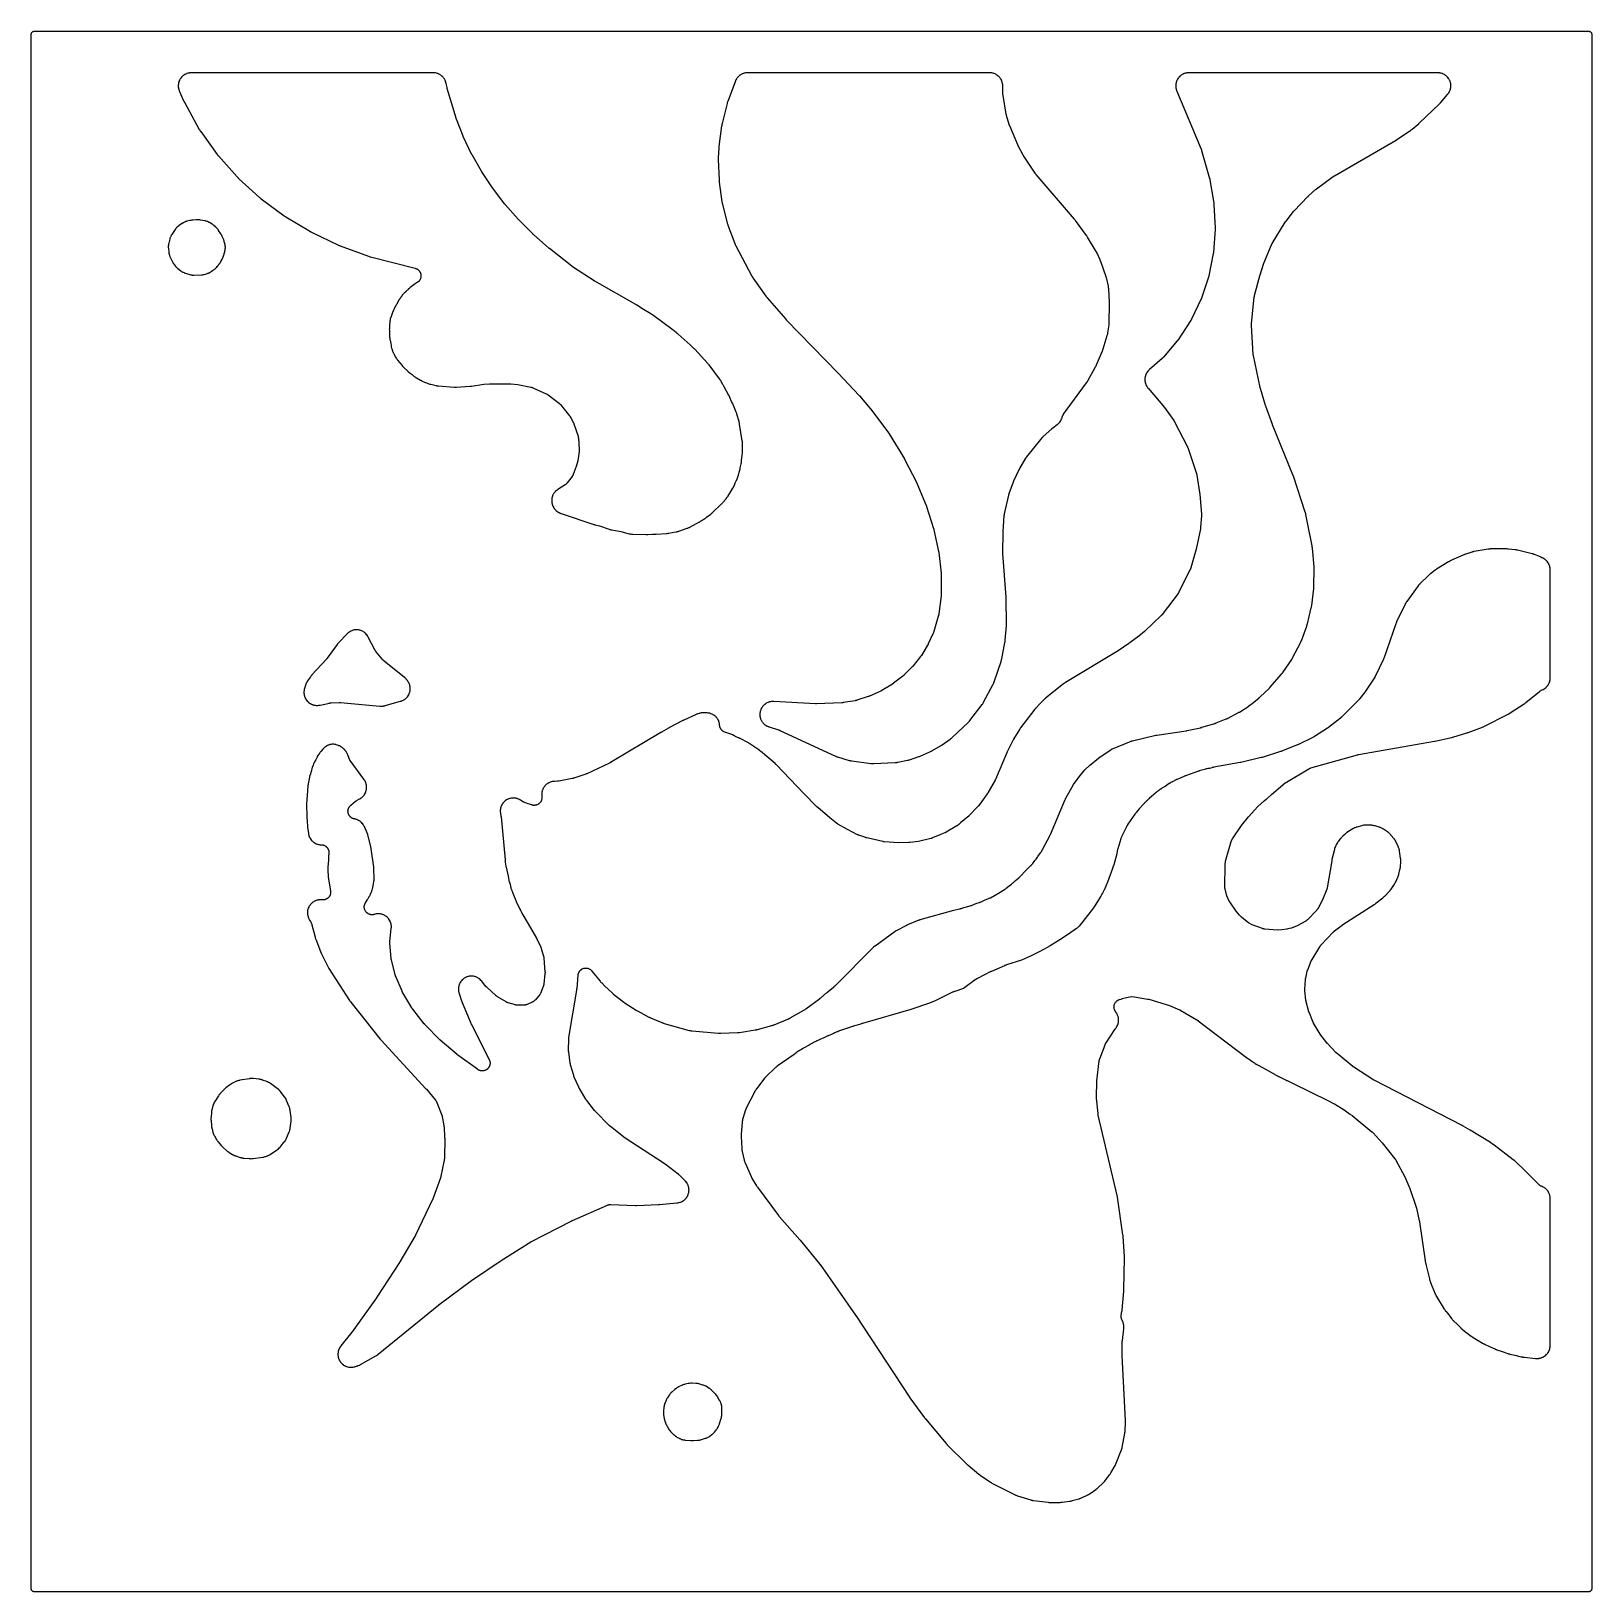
# Model space of a CAD drawing. Header units: millimetres. Extents: x 0 to 300, y 0 to 300.
import ezdxf

# ---------------------------------------------------------------- set-up
doc = ezdxf.new("R2010")
doc.units = ezdxf.units.MM
doc.layers.add('CUT', color=7, linetype='CONTINUOUS')

msp = doc.modelspace()

# ---------------------------------------------------------------- linework, layer by layer
at = {"layer": 'CUT'}
for points in [[(-0.0162, 299.6918), (0.009, 299.745), (0.0392, 299.7954), (0.0743, 299.8427), (0.1137, 299.8863), (0.1573, 299.9257), (0.2046, 299.9608), (0.255, 299.991), (0.3082, 300.0162), (0.3635, 300.036), (0.4206, 300.0503), (0.4788, 300.0589), (0.5522, 300.0625), (1.4375, 300.0625), (2.5547, 300.0625), (298.4808, 300.0625), (298.5102, 300.0625), (299.3955, 300.0625), (299.469, 300.0589), (299.5271, 300.0503), (299.5842, 300.036), (299.6396, 300.0162), (299.6927, 299.991), (299.7432, 299.9608), (299.7904, 299.9257), (299.834, 299.8863), (299.8735, 299.8427), (299.9085, 299.7954), (299.9387, 299.745), (299.9639, 299.6918), (299.9837, 299.6365), (299.998, 299.5794), (300.0066, 299.5212), (300.0102, 299.4478), (300.0102, 298.5625), (300.0102, 1.4375), (300.0102, 0.5522), (300.0066, 0.4788), (299.998, 0.4206), (299.9837, 0.3635), (299.9639, 0.3082), (299.9387, 0.255), (299.9085, 0.2046), (299.8735, 0.1573), (299.834, 0.1137), (299.7904, 0.0743), (299.7432, 0.0392), (299.6927, 0.009), (299.6396, -0.0162), (299.5842, -0.036), (299.5271, -0.0503), (299.469, -0.0589), (299.3955, -0.0625), (298.5102, -0.0625), (1.4375, -0.0625), (0.5522, -0.0625), (0.4788, -0.0589), (0.4206, -0.0503), (0.3635, -0.036), (0.3082, -0.0162), (0.255, 0.009), (0.2046, 0.0392), (0.1573, 0.0743), (0.1137, 0.1137), (0.0743, 0.1573), (0.0392, 0.2046), (0.009, 0.255), (-0.0162, 0.3082), (-0.036, 0.3635), (-0.0503, 0.4206), (-0.0589, 0.4788), (-0.0625, 0.5522), (-0.0625, 1.4375), (-0.0625, 298.5625), (-0.0625, 299.4478), (-0.0589, 299.5212), (-0.0503, 299.5794), (-0.036, 299.6365)], [(28.2926, 288.9239), (28.3085, 288.8664), (28.3687, 288.6848), (28.3788, 288.6567), (28.3998, 288.6024), (28.4054, 288.5885), (28.4426, 288.499), (28.4486, 288.4853), (29.245, 286.6987), (29.2501, 286.6876), (29.2838, 286.6159), (29.2891, 286.6049), (29.3333, 286.5158), (29.3388, 286.5049), (29.3754, 286.4346), (29.3811, 286.4239), (32.2637, 281.1551), (32.2731, 281.1385), (32.3364, 281.0311), (32.3464, 281.0148), (32.43, 280.8827), (32.4406, 280.8667), (32.5106, 280.7636), (32.5216, 280.7479), (35.6947, 276.3816), (35.7037, 276.3696), (35.7626, 276.2927), (35.7718, 276.2809), (35.8482, 276.1862), (35.8577, 276.1747), (35.9203, 276.1007), (35.9301, 276.0894), (39.5321, 272.0476), (39.5426, 272.036), (39.6123, 271.9618), (39.6232, 271.9505), (39.713, 271.8597), (39.7242, 271.8487), (39.7977, 271.7783), (39.8091, 271.7676), (43.8524, 268.0869), (43.8636, 268.0769), (43.9373, 268.0132), (43.9488, 268.0035), (44.0433, 267.9257), (44.055, 267.9163), (44.1318, 267.8563), (44.1437, 267.8472), (48.5571, 264.5716), (48.5692, 264.5628), (48.6489, 264.5067), (48.6612, 264.4983), (48.763, 264.4304), (48.7755, 264.4222), (48.8579, 264.3702), (48.8707, 264.3623), (53.6319, 261.5177), (53.644, 261.5107), (53.7231, 261.4658), (53.7354, 261.4591), (53.8361, 261.4051), (53.8485, 261.3987), (53.9297, 261.3576), (53.9423, 261.3514), (59.0297, 258.9239), (59.0423, 258.9181), (59.1243, 258.8812), (59.137, 258.8757), (59.241, 258.8318), (59.2538, 258.8266), (59.3374, 258.7936), (59.3503, 258.7887), (64.8031, 256.7797), (64.8176, 256.7746), (64.9121, 256.7425), (64.9267, 256.7377), (65.0464, 256.7005), (65.0612, 256.6961), (65.1572, 256.6689), (65.1721, 256.6649), (73.7342, 254.4736), (73.7769, 254.4615), (73.8546, 254.4375), (73.938, 254.4071), (73.9925, 254.3842), (74.0725, 254.3457), (74.1244, 254.3176), (74.2003, 254.2714), (74.2492, 254.2382), (74.3201, 254.1849), (74.3655, 254.147), (74.4308, 254.0869), (74.4723, 254.0448), (74.5313, 253.9786), (74.5684, 253.9326), (74.6207, 253.8608), (74.6531, 253.8114), (74.698, 253.7348), (74.7254, 253.6824), (74.7626, 253.6018), (74.7846, 253.547), (74.8137, 253.4631), (74.8302, 253.4064), (74.8509, 253.3201), (74.8618, 253.262), (74.8738, 253.1741), (74.8789, 253.1152), (74.8822, 253.0265), (74.8815, 252.9674), (74.8761, 252.8788), (74.8696, 252.8201), (74.8554, 252.7324), (74.8431, 252.6746), (74.8204, 252.5888), (74.8025, 252.5325), (74.7715, 252.4494), (74.7481, 252.3951), (74.709, 252.3154), (74.6804, 252.2637), (74.6336, 252.1882), (74.6, 252.1396), (74.5461, 252.0691), (74.5079, 252.024), (74.4472, 251.9592), (74.4048, 251.9181), (74.3381, 251.8596), (74.2743, 251.809), (74.2389, 251.7823), (72.8318, 250.775), (72.8213, 250.7673), (72.7531, 250.7162), (72.7427, 250.7082), (72.7023, 250.6766), (72.6821, 250.66), (72.5527, 250.5491), (72.5332, 250.5316), (72.4958, 250.4966), (72.4863, 250.4875), (72.4254, 250.4279), (72.4161, 250.4187), (72.2798, 250.2794), (72.1518, 250.1736), (72.1127, 250.1383), (71.9925, 250.0198), (71.9742, 250.0009), (71.9392, 249.9631), (71.9303, 249.9534), (71.8789, 249.8955), (71.8221, 249.8509), (71.8119, 249.8427), (71.7462, 249.7887), (71.7362, 249.7803), (71.6974, 249.747), (71.6779, 249.7295), (71.5555, 249.6148), (71.519, 249.5774), (71.4086, 249.4541), (71.3754, 249.4136), (71.2748, 249.2794), (71.2596, 249.2581), (71.2308, 249.2159), (71.2235, 249.205), (71.1771, 249.1338), (71.17, 249.1228), (71.1623, 249.1103), (71.159, 249.1063), (71.1285, 249.066), (71.0362, 248.933), (71.0223, 248.9119), (70.9959, 248.8702), (70.9892, 248.8595), (70.9683, 248.8248), (70.9352, 248.7859), (70.9251, 248.7737), (70.8606, 248.6936), (70.8508, 248.6812), (70.8134, 248.632), (70.7948, 248.6064), (70.6789, 248.4366), (70.6618, 248.41), (70.6297, 248.3572), (70.6216, 248.3435), (70.5705, 248.2542), (70.5628, 248.2404), (70.182, 247.5323), (70.108, 247.4132), (70.1016, 247.4026), (70.0603, 247.333), (70.0541, 247.3222), (70.0301, 247.2798), (70.0183, 247.2579), (69.9446, 247.1139), (69.9338, 247.0915), (69.9134, 247.0473), (69.9083, 247.0359), (69.8799, 246.9706), (69.7101, 246.6549), (69.7045, 246.6442), (69.6686, 246.5742), (69.6632, 246.5634), (69.6425, 246.5209), (69.6324, 246.4989), (69.5693, 246.3549), (69.56, 246.3325), (69.5428, 246.2885), (69.5385, 246.2772), (69.5114, 246.2034), (69.5073, 246.192), (69.4991, 246.1682), (69.4957, 246.1589), (69.4909, 246.1455), (69.2331, 245.3973), (69.119, 245.1198), (69.1133, 245.1054), (69.0776, 245.0117), (69.0723, 244.9972), (69.0523, 244.9403), (69.0428, 244.911), (68.9868, 244.7213), (68.9724, 244.6613), (68.9362, 244.4668), (68.9314, 244.4363), (68.9234, 244.3766), (68.9216, 244.3613), (68.9109, 244.2616), (68.9094, 244.2462), (68.8975, 244.1), (68.8376, 243.6535), (68.8362, 243.6425), (68.8273, 243.5657), (68.8261, 243.5543), (68.8213, 243.5038), (68.8194, 243.4795), (68.811, 243.3275), (68.8102, 243.304), (68.8096, 243.2633), (68.8095, 243.2522), (68.8097, 243.1759), (68.8098, 243.1635), (68.8124, 243.0533), (68.8057, 242.9713), (68.8046, 242.9553), (68.799, 242.8514), (68.7983, 242.8354), (68.7966, 242.7728), (68.7965, 242.7408), (68.8019, 242.5327), (68.8036, 242.5007), (68.8085, 242.4384), (68.81, 242.4224), (68.821, 242.3189), (68.8229, 242.303), (68.8242, 242.2931), (68.8237, 242.2849), (68.8229, 242.27), (68.8193, 242.1731), (68.819, 242.1581), (68.8182, 242.0999), (68.8186, 242.0701), (68.8259, 241.8764), (68.8277, 241.8466), (68.8328, 241.7886), (68.8343, 241.7737), (68.844, 241.6875), (68.854, 241.2556), (68.8545, 241.2407), (68.8592, 241.1441), (68.8601, 241.1293), (68.8643, 241.0714), (68.8672, 241.0418), (68.8908, 240.85), (68.8951, 240.8205), (68.9051, 240.7633), (68.9078, 240.7487), (68.9267, 240.6539), (68.9298, 240.6393), (69.0798, 239.9735), (69.1296, 239.6121), (69.1323, 239.5945), (69.1515, 239.48), (69.1548, 239.4625), (69.1683, 239.3942), (69.1764, 239.3594), (69.2351, 239.135), (69.2451, 239.1008), (69.2668, 239.0346), (69.2725, 239.0177), (69.2751, 239.0107), (69.3139, 238.8505), (69.332, 238.7899), (69.4003, 238.599), (69.4117, 238.5696), (69.4227, 238.5433), (69.4326, 238.5127), (69.4519, 238.4612), (69.5215, 238.299), (69.5329, 238.274), (69.5563, 238.2256), (69.5625, 238.2133), (69.6033, 238.1337), (69.6097, 238.1215), (69.6568, 238.0348), (69.6735, 237.995), (69.6789, 237.9826), (69.7005, 237.9342), (69.7121, 237.9097), (69.79, 237.7545), (69.8165, 237.7072), (69.8297, 237.6859), (69.8641, 237.6147), (69.8717, 237.5994), (69.9226, 237.5009), (69.9306, 237.4859), (69.9629, 237.4277), (69.9802, 237.3984), (70.0984, 237.211), (70.1174, 237.1826), (70.156, 237.1285), (70.1661, 237.1147), (70.1752, 237.1027), (70.2536, 236.9859), (70.2699, 236.9628), (70.3028, 236.9185), (70.3113, 236.9072), (70.3678, 236.8347), (70.3766, 236.8237), (71.2569, 235.7469), (71.2653, 235.7368), (71.3206, 235.6722), (71.3292, 235.6623), (71.3632, 235.6242), (71.3811, 235.6051), (71.3825, 235.6036), (71.4673, 235.5074), (71.4827, 235.4905), (71.51, 235.4618), (71.5175, 235.4541), (71.5696, 235.4012), (71.5782, 235.3927), (72.338, 234.6522), (72.3485, 234.6422), (72.4169, 234.5786), (72.4276, 234.569), (72.4697, 234.5317), (72.4917, 234.5132), (72.6375, 234.3961), (72.6603, 234.3786), (72.7058, 234.3456), (72.7175, 234.3373), (72.7945, 234.2841), (72.8064, 234.2761), (73.1637, 234.0417), (73.5046, 233.7482), (73.5158, 233.7387), (73.5898, 233.6781), (73.6014, 233.6689), (73.6467, 233.6336), (73.6704, 233.616), (73.8134, 233.5155), (73.8268, 233.5061), (73.8268, 233.506), (73.8513, 233.4897), (73.8999, 233.459), (73.9125, 233.4513), (73.9946, 233.4022), (74.0073, 233.3947), (74.0239, 233.3854), (74.82, 232.9352), (74.8373, 232.9258), (74.9506, 232.8665), (74.9682, 232.8577), (75.1128, 232.788), (75.1307, 232.7798), (75.2477, 232.7281), (75.2659, 232.7204), (76.2376, 232.3285), (76.2577, 232.3208), (76.3896, 232.273), (76.4101, 232.266), (76.5775, 232.2121), (76.5982, 232.2059), (76.7332, 232.1677), (76.7541, 232.1623), (77.7802, 231.9118), (77.792, 231.909), (77.8689, 231.8919), (77.8808, 231.8893), (77.9272, 231.88), (77.9511, 231.8757), (78.1067, 231.8508), (78.1307, 231.8474), (78.1778, 231.8418), (78.1898, 231.8405), (78.2683, 231.8328), (78.2803, 231.8318), (81.2492, 231.6005), (81.2599, 231.5997), (81.3346, 231.5953), (81.3457, 231.5947), (81.3947, 231.5927), (81.4183, 231.5922), (81.5656, 231.5919), (81.5884, 231.5923), (81.6278, 231.5937), (81.6385, 231.5942), (81.7123, 231.5981), (81.7243, 231.5989), (84.2569, 231.7862), (84.2571, 231.7862), (84.2791, 231.7878), (84.2914, 231.7889), (84.3711, 231.7964), (84.3834, 231.7977), (84.4833, 231.8092), (84.4955, 231.8108), (84.5748, 231.8216), (84.587, 231.8234), (86.9468, 232.1945), (86.9503, 232.1951), (88.0477, 232.2213), (92.1375, 232.2409), (93.5302, 232.1359), (96.0353, 231.612), (96.0471, 231.6094), (96.0604, 231.6065), (96.1074, 231.5946), (96.1858, 231.5726), (96.2203, 231.5621), (96.2542, 231.5503), (96.3306, 231.522), (96.3759, 231.5037), (96.391, 231.4972), (96.4022, 231.4922), (98.9689, 230.336), (98.9804, 230.3307), (98.996, 230.3234), (99.0414, 230.3006), (99.1161, 230.2604), (99.1487, 230.2419), (99.1805, 230.2221), (99.2515, 230.1757), (99.2933, 230.1467), (99.3071, 230.1365), (99.3173, 230.1289), (101.4878, 228.481), (101.4952, 228.4753), (101.5065, 228.4665), (101.5251, 228.4518), (101.5497, 228.4316), (101.5712, 228.4134), (101.5742, 228.4107), (101.5945, 228.3921), (101.6025, 228.384), (101.6646, 228.3183), (101.7007, 228.2779), (101.7124, 228.2639), (101.721, 228.2534), (102.4425, 227.3657), (103.4382, 226.1211), (103.4444, 226.1133), (103.454, 226.101), (103.4696, 226.0805), (103.4901, 226.0527), (103.5078, 226.0277), (103.5216, 226.0076), (103.5294, 225.9961), (103.5322, 225.9918), (103.5484, 225.9664), (103.5836, 225.9094), (103.6039, 225.8747), (103.6105, 225.8628), (103.6153, 225.854), (104.218, 224.7407), (104.2255, 224.7266), (104.2328, 224.7124), (104.2348, 224.7081), (104.2405, 224.6953), (104.2425, 224.6905), (104.2542, 224.6623), (104.2789, 224.5992), (104.2929, 224.5611), (104.2974, 224.5481), (104.3006, 224.5385), (105.0783, 222.1756), (105.0813, 222.1666), (105.0857, 222.1527), (105.0927, 222.1295), (105.1017, 222.0982), (105.1093, 222.0703), (105.1103, 222.0664), (105.1214, 222.0169), (105.1277, 221.9844), (105.1349, 221.9387), (105.1405, 221.8929), (105.1443, 221.8549), (105.1453, 221.8425), (105.146, 221.8332), (105.2959, 219.6414), (105.2966, 219.6296), (105.2975, 219.6137), (105.2989, 219.5665), (105.2991, 219.4877), (105.2985, 219.4529), (105.2965, 219.4181), (105.2905, 219.3396), (105.2857, 219.2926), (105.2837, 219.2768), (105.2821, 219.2651), (105.023, 217.4486), (104.7497, 216.3802), (104.1715, 214.8352), (104.1675, 214.8248), (104.162, 214.8106), (104.1447, 214.7692), (104.1231, 214.721), (104.0883, 214.6515), (104.0518, 214.5857), (104.0266, 214.5446), (104.0146, 214.5264), (103.9841, 214.4827), (103.9733, 214.4683), (103.9653, 214.4577), (102.9875, 213.1854), (102.9795, 213.1753), (102.9688, 213.1617), (102.9357, 213.1222), (102.8955, 213.077), (102.8329, 213.0134), (102.7694, 212.9548), (102.7002, 212.8971), (102.6504, 212.8597), (102.6078, 212.8296), (102.5936, 212.8201), (102.5828, 212.8131), (101.2134, 211.9311), (101.2012, 211.923), (101.1225, 211.8695), (101.1104, 211.8612), (101.0639, 211.8279), (101.0405, 211.8102), (100.8934, 211.6937), (100.8493, 211.6551), (100.716, 211.5266), (100.6759, 211.4839), (100.5558, 211.3429), (100.5201, 211.2966), (100.4143, 211.1446), (100.3832, 211.0949), (100.2928, 210.9334), (100.2667, 210.8809), (100.1924, 210.7113), (100.1716, 210.6566), (100.1142, 210.4805), (100.0988, 210.424), (100.0589, 210.2432), (100.0491, 210.1854), (100.027, 210.0016), (100.0228, 209.9432), (100.0187, 209.7581), (100.0203, 209.6995), (100.0343, 209.5149), (100.0415, 209.4568), (100.0735, 209.2744), (100.0864, 209.2172), (100.1359, 209.0388), (100.1543, 208.9832), (100.1964, 208.8742), (100.2342, 208.77), (100.2574, 208.7146), (100.3395, 208.5435), (100.3682, 208.4907), (100.467, 208.3287), (100.5008, 208.2791), (100.6153, 208.1277), (100.6539, 208.0817), (100.7829, 207.9426), (100.8259, 207.9006), (100.9682, 207.7751), (101.0152, 207.7377), (101.1693, 207.6269), (101.2198, 207.5944), (101.3842, 207.4997), (101.4377, 207.4723), (101.6132, 207.3934), (101.6409, 207.3818), (101.6955, 207.3604), (101.7095, 207.3552), (101.8013, 207.3219), (101.8154, 207.317), (108.1078, 205.2143), (108.1167, 205.2114), (108.1786, 205.1918), (108.1882, 205.1889), (108.2658, 205.1657), (108.2753, 205.1629), (108.3369, 205.1456), (108.347, 205.1429), (109.191, 204.9217), (111.0722, 204.2912), (111.0926, 204.2848), (111.2255, 204.2455), (111.2461, 204.2398), (111.4144, 204.1964), (111.4352, 204.1914), (111.5706, 204.1616), (111.5915, 204.1574), (113.3008, 203.8444), (114.8944, 203.4267), (114.9117, 203.4224), (115.0246, 203.3964), (115.042, 203.3926), (115.1102, 203.379), (115.1453, 203.3731), (115.3746, 203.3414), (115.4101, 203.3375), (115.4794, 203.3321), (115.4972, 203.331), (115.6129, 203.3254), (115.6307, 203.3248), (118.1919, 203.277), (118.2049, 203.2769), (118.2897, 203.2772), (118.3028, 203.2774), (118.4092, 203.28), (118.4223, 203.2805), (118.507, 203.2844), (118.52, 203.2852), (119.3741, 203.3436), (119.7615, 203.3339), (119.7756, 203.3337), (119.8669, 203.3335), (119.8809, 203.3336), (119.9955, 203.3361), (120.0096, 203.3366), (120.1008, 203.3407), (120.1148, 203.3415), (122.0888, 203.4769), (122.107, 203.4784), (122.2249, 203.4901), (122.243, 203.4922), (122.3905, 203.5113), (122.4086, 203.514), (122.5256, 203.5328), (122.5435, 203.536), (123.5085, 203.7216), (123.9293, 203.7862), (123.9425, 203.7884), (124.0281, 203.8035), (124.0412, 203.8059), (124.0925, 203.8161), (124.1186, 203.822), (124.2873, 203.8635), (124.3132, 203.8705), (124.3633, 203.8852), (124.3761, 203.8891), (124.4589, 203.9155), (124.4716, 203.9197), (126.0883, 204.4745), (126.1005, 204.4789), (126.1801, 204.5081), (126.1923, 204.5128), (126.2397, 204.5314), (126.2638, 204.5414), (126.4186, 204.6101), (126.4422, 204.6212), (126.4878, 204.6439), (126.4995, 204.6498), (126.5745, 204.6892), (126.586, 204.6953), (127.8577, 205.3974), (128.3336, 205.6386), (128.353, 205.6488), (128.4779, 205.718), (128.497, 205.729), (128.6504, 205.8214), (128.669, 205.8331), (128.7885, 205.9112), (128.7891, 205.9117), (128.9845, 206.0195), (128.9975, 206.0269), (129.0813, 206.076), (129.0941, 206.0837), (129.1437, 206.1144), (129.1687, 206.1307), (129.3284, 206.2409), (129.3526, 206.2585), (129.3989, 206.294), (129.4106, 206.3032), (129.4862, 206.3642), (129.4977, 206.3737), (129.7705, 206.6052), (130.591, 207.1854), (130.5999, 207.1918), (130.6616, 207.2372), (130.6708, 207.244), (130.7107, 207.2745), (130.7296, 207.2896), (130.8457, 207.386), (130.8633, 207.4013), (130.8933, 207.4283), (130.9014, 207.4357), (130.9568, 207.4873), (130.9657, 207.4958), (132.6887, 209.169), (132.6994, 209.1797), (132.768, 209.2497), (132.7784, 209.2607), (132.8623, 209.3508), (132.8724, 209.3619), (132.9374, 209.4354), (132.9473, 209.4468), (133.547, 210.1597), (133.5601, 210.1758), (133.6433, 210.2819), (133.6558, 210.2985), (133.7555, 210.4351), (133.7674, 210.4521), (133.8431, 210.5637), (133.8544, 210.5811), (134.8486, 212.1632), (134.8569, 212.1767), (134.9096, 212.2658), (134.9175, 212.2796), (134.9477, 212.3338), (134.9625, 212.362), (135.0533, 212.5478), (135.0665, 212.5767), (135.0908, 212.6339), (135.0968, 212.6486), (135.1348, 212.7448), (135.1404, 212.7597), (135.3059, 213.2147), (135.5786, 213.7356), (135.5867, 213.7516), (135.6378, 213.8566), (135.6454, 213.8729), (135.6741, 213.9368), (135.6879, 213.97), (135.7706, 214.1881), (135.7824, 214.2221), (135.8032, 214.2889), (135.8083, 214.3061), (135.8398, 214.4186), (135.8444, 214.4359), (136.046, 215.2498), (136.1282, 215.4758), (136.1334, 215.4906), (136.1655, 215.5867), (136.1703, 215.6016), (136.1881, 215.6598), (136.1964, 215.6899), (136.2456, 215.8865), (136.2523, 215.917), (136.264, 215.9767), (136.2668, 215.9921), (136.2836, 216.0921), (136.286, 216.1075), (136.3228, 216.3669), (136.452, 216.8884), (136.4556, 216.9039), (136.4778, 217.0048), (136.481, 217.0203), (136.4927, 217.0813), (136.4979, 217.1126), (136.526, 217.3172), (136.5295, 217.3488), (136.5347, 217.4106), (136.5359, 217.4265), (136.5418, 217.5296), (136.5425, 217.5455), (136.5572, 218.0208), (136.6906, 218.9623), (136.6921, 218.9731), (136.7014, 219.0487), (136.7027, 219.06), (136.7078, 219.1097), (136.7098, 219.1337), (136.7194, 219.2835), (136.7204, 219.3067), (136.7214, 219.3468), (136.7216, 219.3577), (136.7221, 219.4331), (136.722, 219.4453), (136.7043, 220.7479), (136.7036, 220.769), (136.697, 220.9058), (136.6956, 220.9268), (136.6811, 221.0981), (136.679, 221.1191), (136.6627, 221.2551), (136.6599, 221.276), (136.1599, 224.4913), (136.1565, 224.511), (136.1323, 224.6383), (136.1283, 224.6578), (136.0927, 224.8165), (136.088, 224.8359), (136.0554, 224.9613), (136.0501, 224.9805), (135.6303, 226.4016), (135.6254, 226.4174), (135.592, 226.5199), (135.5867, 226.5356), (135.5413, 226.6629), (135.5355, 226.6785), (135.4965, 226.7789), (135.4903, 226.7943), (135.0766, 227.7788), (134.9703, 228.1004), (134.9667, 228.1108), (134.9411, 228.1837), (134.9372, 228.1945), (134.9195, 228.2419), (134.9105, 228.2646), (134.8516, 228.4048), (134.8421, 228.4263), (134.8249, 228.4631), (134.8201, 228.4731), (134.7866, 228.5417), (134.781, 228.5527), (134.6212, 228.8627), (134.2995, 229.6283), (134.2925, 229.6444), (134.2454, 229.748), (134.2379, 229.7638), (134.1749, 229.8921), (134.167, 229.9078), (134.1138, 230.0085), (134.1054, 230.0238), (133.1686, 231.6808), (133.1013, 231.8114), (133.0916, 231.8294), (133.0268, 231.9453), (133.0165, 231.963), (132.9302, 232.1056), (132.9194, 232.1229), (132.9142, 232.1307), (132.5254, 232.8185), (132.5157, 232.835), (132.4511, 232.9412), (132.4409, 232.9573), (132.3557, 233.0879), (132.345, 233.1037), (132.2738, 233.2056), (132.2626, 233.2211), (130.2696, 235.8863), (130.2601, 235.8988), (130.1971, 235.9786), (130.1872, 235.9908), (130.1055, 236.089), (130.0953, 236.1009), (130.0282, 236.1773), (130.0177, 236.189), (127.5207, 238.8885), (127.5115, 238.8982), (127.4515, 238.9603), (127.4422, 238.9697), (127.3651, 239.0459), (127.3556, 239.0552), (127.3016, 239.1063), (127.2368, 239.1705), (127.2251, 239.1818), (127.1481, 239.2541), (127.1361, 239.265), (126.6233, 239.721), (124.3629, 241.7675), (124.3525, 241.7768), (124.2836, 241.8363), (124.2729, 241.8453), (124.1848, 241.9179), (124.1739, 241.9267), (124.1024, 241.9828), (124.0913, 241.9914), (123.9553, 242.0931), (123.676, 242.3415), (123.6653, 242.3508), (123.5949, 242.4104), (123.584, 242.4194), (123.494, 242.4922), (123.4828, 242.5009), (123.4098, 242.5572), (123.3984, 242.5657), (119.3953, 245.4979), (119.3828, 245.5068), (119.301, 245.5636), (119.2883, 245.5722), (119.1838, 245.6408), (119.1709, 245.649), (119.0862, 245.7016), (119.0731, 245.7095), (117.6456, 246.5459), (116.3887, 247.3675), (116.3812, 247.3724), (116.3289, 247.4055), (116.3208, 247.4105), (116.2549, 247.4507), (116.2469, 247.4556), (116.1943, 247.4865), (116.1857, 247.4915), (108.2946, 251.9671), (108.2892, 251.9701), (108.2767, 251.9773), (108.2714, 251.9804), (108.2587, 251.9878), (108.2522, 251.9917), (108.237, 252.0008), (108.2305, 252.0047), (108.223, 252.0092), (108.2165, 252.0132), (108.2014, 252.0226), (108.195, 252.0266), (108.1917, 252.0286), (108.1841, 252.0335), (108.1665, 252.0449), (108.159, 252.0498), (104.0466, 254.7637), (104.0405, 254.7678), (104.0263, 254.7773), (104.0203, 254.7814), (104.0059, 254.7912), (103.9985, 254.7963), (103.9813, 254.8083), (103.974, 254.8135), (103.9656, 254.8195), (103.9583, 254.8248), (103.9413, 254.8371), (103.9341, 254.8425), (103.9304, 254.8452), (103.9219, 254.8516), (103.9021, 254.8667), (103.8937, 254.8732), (99.5709, 258.2505), (99.5662, 258.2542), (99.5552, 258.2629), (99.5506, 258.2666), (99.5396, 258.2754), (99.5339, 258.28), (99.5207, 258.2908), (99.515, 258.2955), (99.5085, 258.3008), (99.5029, 258.3055), (99.4898, 258.3166), (99.4843, 258.3213), (99.4814, 258.3237), (99.4749, 258.3294), (99.4597, 258.3427), (99.4532, 258.3485), (96.4894, 260.9915), (96.4855, 260.995), (96.4765, 261.0032), (96.4726, 261.0068), (96.4634, 261.0151), (96.4587, 261.0195), (96.4477, 261.0296), (96.443, 261.034), (96.4376, 261.0391), (96.4329, 261.0435), (96.4221, 261.0539), (96.418, 261.0577), (96.4093, 261.0662), (96.397, 261.0783), (96.3916, 261.0837), (93.6376, 263.8375), (93.6337, 263.8414), (93.6247, 263.8506), (93.6209, 263.8545), (93.6118, 263.8638), (93.6071, 263.8687), (93.5962, 263.88), (93.5915, 263.8848), (93.5862, 263.8905), (93.5816, 263.8954), (93.5708, 263.9069), (93.5668, 263.9112), (93.5582, 263.9207), (93.5461, 263.9341), (93.5407, 263.9401), (91.0513, 266.747), (91.0467, 266.7523), (91.0358, 266.7648), (91.0311, 266.7702), (91.0201, 266.783), (91.0145, 266.7896), (91.0014, 266.8051), (90.9959, 266.8118), (90.9895, 266.8195), (90.984, 266.8262), (90.9712, 266.842), (90.9657, 266.8488), (90.963, 266.8523), (90.9566, 266.8604), (90.9419, 266.8794), (90.9356, 266.8876), (88.6917, 269.8505), (88.6884, 269.8549), (88.6807, 269.8652), (88.6774, 269.8696), (88.6697, 269.8801), (88.6657, 269.8855), (88.6565, 269.8982), (88.6525, 269.9037), (88.648, 269.91), (88.6441, 269.9155), (88.635, 269.9284), (88.6316, 269.9332), (88.6244, 269.9437), (88.6142, 269.9587), (88.6097, 269.9653), (86.5827, 273.0045), (86.579, 273.01), (86.5706, 273.0228), (86.567, 273.0283), (86.5586, 273.0414), (86.5542, 273.0482), (86.5442, 273.0641), (86.5399, 273.0709), (86.535, 273.0788), (86.5307, 273.0857), (86.5209, 273.1018), (86.5168, 273.1087), (86.5146, 273.1122), (86.5098, 273.1205), (86.4986, 273.1397), (86.4938, 273.148), (84.6945, 276.3161), (84.6916, 276.3211), (84.685, 276.333), (84.6822, 276.338), (84.6756, 276.35), (84.6722, 276.3563), (84.6643, 276.3708), (84.661, 276.3771), (84.6571, 276.3843), (84.6538, 276.3906), (84.6462, 276.4053), (84.6429, 276.4116), (84.6413, 276.4149), (84.6375, 276.4224), (84.6287, 276.4399), (84.625, 276.4475), (83.0542, 279.6714), (83.0502, 279.6798), (83.0408, 279.6994), (83.0369, 279.7079), (83.0322, 279.7181), (83.0283, 279.7265), (83.0195, 279.7462), (83.0157, 279.7547), (83.0114, 279.7645), (83.0077, 279.7731), (82.9993, 279.793), (82.9957, 279.8016), (82.9914, 279.812), (82.9879, 279.8206), (82.9798, 279.8407), (82.9764, 279.8494), (81.687, 283.1658), (81.6837, 283.1745), (81.6759, 283.195), (81.6727, 283.2038), (81.6688, 283.2145), (81.6656, 283.2233), (81.6583, 283.2439), (81.6553, 283.2527), (81.6518, 283.263), (81.6488, 283.2718), (81.6419, 283.2926), (81.6391, 283.3015), (81.6356, 283.3124), (81.6328, 283.3213), (81.6264, 283.3422), (81.6237, 283.3512), (79.9323, 289.0696), (79.9303, 289.0764), (79.9257, 289.0923), (79.9238, 289.0991), (79.9192, 289.1154), (79.9169, 289.1239), (79.9116, 289.1435), (79.9094, 289.1519), (79.9069, 289.1617), (79.9048, 289.1701), (79.8999, 289.1899), (79.8978, 289.1984), (79.8967, 289.2032), (79.8944, 289.2132), (79.8891, 289.2364), (79.8869, 289.2464), (79.7213, 290.0223), (79.7181, 290.0364), (79.6962, 290.128), (79.6927, 290.142), (79.6781, 290.1972), (79.67, 290.2252), (79.6135, 290.4033), (79.5932, 290.458), (79.5206, 290.6274), (79.4951, 290.6798), (79.4065, 290.8414), (79.376, 290.8911), (79.2721, 291.0434), (79.237, 291.0899), (79.1188, 291.2313), (79.0793, 291.2742), (78.948, 291.4035), (78.9045, 291.4423), (78.7612, 291.5583), (78.7142, 291.5927), (78.5603, 291.6942), (78.5102, 291.7239), (78.3472, 291.81), (78.2944, 291.8347), (78.1238, 291.9045), (78.0689, 291.924), (77.8924, 291.977), (77.8358, 291.991), (77.6549, 292.0266), (77.5973, 292.0351), (77.4113, 292.0532), (77.3822, 292.0553), (77.3253, 292.0581), (77.3108, 292.0586), (77.216, 292.0609), (77.2015, 292.0611), (30.7696, 292.0611), (30.7546, 292.0609), (30.6577, 292.0585), (30.6428, 292.058), (30.5845, 292.0551), (30.5548, 292.0528), (30.3644, 292.0338), (30.3054, 292.025), (30.1205, 291.9877), (30.0626, 291.973), (29.8823, 291.9175), (29.8262, 291.8971), (29.6523, 291.824), (29.5985, 291.7981), (29.4327, 291.7081), (29.3818, 291.677), (29.2257, 291.571), (29.1781, 291.535), (29.0334, 291.414), (28.9896, 291.3734), (28.8576, 291.2386), (28.818, 291.194), (28.7001, 291.0467), (28.6652, 290.9983), (28.5624, 290.8401), (28.5325, 290.7884), (28.446, 290.6208), (28.4213, 290.5664), (28.3519, 290.391), (28.3327, 290.3345), (28.2811, 290.153), (28.2676, 290.0949), (28.2343, 289.9092), (28.2267, 289.85), (28.2119, 289.6619), (28.2102, 289.6023), (28.2143, 289.4136), (28.2185, 289.3541), (28.2412, 289.1668), (28.2514, 289.108)], [(53.1601, 129.7754), (53.1778, 129.7203), (53.2423, 129.5492), (53.2652, 129.4961), (53.3458, 129.3319), (53.3738, 129.2812), (53.4698, 129.1256), (53.5026, 129.0779), (53.5364, 129.0333), (53.5618, 128.9981), (53.6069, 128.9324), (53.6525, 128.8584), (53.6804, 128.8077), (53.7187, 128.7297), (53.7417, 128.6766), (53.7722, 128.5952), (53.7966, 128.5194), (53.8089, 128.4777), (54.5257, 125.8134), (54.5301, 125.798), (54.5599, 125.6979), (54.5647, 125.6826), (54.6054, 125.5581), (54.6106, 125.5429), (54.6457, 125.4447), (54.6514, 125.4296), (55.5726, 123.0535), (55.5774, 123.0415), (55.6096, 122.9635), (55.6147, 122.9516), (55.6572, 122.8546), (55.6625, 122.8428), (55.6981, 122.7663), (55.7036, 122.7546), (56.9673, 120.1807), (56.9753, 120.165), (57.029, 120.0633), (57.0375, 120.0478), (57.1086, 119.9223), (57.1175, 119.907), (57.1771, 119.8087), (57.1865, 119.7937), (61.1545, 113.6613), (61.1628, 113.6489), (61.2173, 113.5691), (61.2258, 113.557), (61.2967, 113.4585), (61.3055, 113.4466), (61.3639, 113.3696), (61.373, 113.3578), (67.0508, 106.2416), (67.0571, 106.2338), (67.1015, 106.18), (67.1084, 106.1718), (67.1649, 106.1058), (67.1719, 106.0978), (67.2174, 106.0464), (67.225, 106.0381), (75.8468, 96.6788), (75.8499, 96.6754), (75.8572, 96.6674), (75.8603, 96.664), (75.8677, 96.6558), (75.8715, 96.6516), (75.8803, 96.6416), (75.8841, 96.6374), (75.8885, 96.6324), (75.8922, 96.6281), (75.9009, 96.6181), (75.9042, 96.6143), (75.9112, 96.6061), (75.9211, 96.5944), (75.9254, 96.5892), (77.6852, 94.4736), (77.693, 94.464), (77.7034, 94.4511), (77.7333, 94.412), (77.7671, 94.3653), (77.8136, 94.2939), (77.8554, 94.2228), (77.8954, 94.1466), (77.9205, 94.0926), (77.9402, 94.0468), (77.9463, 94.0316), (77.9508, 94.0202), (78.8775, 91.602), (78.8812, 91.5923), (78.8867, 91.5773), (78.8955, 91.5524), (78.9069, 91.5188), (78.9164, 91.4888), (78.9235, 91.4648), (78.9275, 91.4511), (78.929, 91.446), (78.9368, 91.4161), (78.9532, 91.3492), (78.9621, 91.3089), (78.9647, 91.2953), (78.9667, 91.2851), (79.2751, 89.6145), (79.2775, 89.601), (79.2828, 89.5695), (79.285, 89.556), (79.2875, 89.5395), (79.2895, 89.5259), (79.2939, 89.4943), (79.2956, 89.4807), (79.2975, 89.4651), (79.2991, 89.4515), (79.3025, 89.4197), (79.3039, 89.4061), (79.3054, 89.3895), (79.3065, 89.3758), (79.3089, 89.344), (79.3099, 89.3303), (79.4338, 87.2971), (79.4342, 87.2903), (79.435, 87.2743), (79.4354, 87.2674), (79.4361, 87.251), (79.4365, 87.2426), (79.4372, 87.223), (79.4374, 87.2146), (79.4377, 87.2048), (79.4379, 87.1964), (79.4382, 87.1767), (79.4383, 87.1682), (79.4384, 87.1639), (79.4384, 87.1539), (79.4383, 87.1306), (79.4382, 87.1206), (79.3845, 83.3038), (79.3843, 83.2931), (79.3839, 83.2766), (79.3828, 83.2495), (79.3807, 83.2133), (79.3784, 83.1812), (79.376, 83.1556), (79.3745, 83.141), (79.3739, 83.1357), (79.37, 83.1042), (79.3599, 83.0343), (79.3528, 82.9926), (79.3501, 82.9785), (79.3481, 82.9682), (78.7161, 79.8863), (78.7128, 79.8708), (78.7047, 79.8346), (78.7011, 79.8191), (78.6965, 79.8003), (78.6927, 79.7849), (78.6833, 79.749), (78.6791, 79.7336), (78.6742, 79.7161), (78.6698, 79.7008), (78.6592, 79.6653), (78.6545, 79.6501), (78.6486, 79.6316), (78.6437, 79.6165), (78.6318, 79.5814), (78.6266, 79.5664), (77.2143, 75.6186), (77.2103, 75.6076), (77.2008, 75.5819), (77.1966, 75.571), (77.1914, 75.5576), (77.1871, 75.5467), (77.1769, 75.5213), (77.1725, 75.5105), (77.1673, 75.498), (77.1627, 75.4873), (77.1518, 75.4621), (77.1471, 75.4514), (77.1412, 75.4384), (77.1363, 75.4277), (77.1248, 75.4029), (77.1198, 75.3923), (73.8343, 68.5521), (73.8312, 68.5456), (73.8238, 68.5305), (73.8206, 68.524), (73.8129, 68.5086), (73.8089, 68.5007), (73.7994, 68.4823), (73.7953, 68.4744), (73.7906, 68.4654), (73.7864, 68.4575), (73.7766, 68.4393), (73.7723, 68.4314), (73.7702, 68.4275), (73.765, 68.4183), (73.753, 68.397), (73.7477, 68.3878), (70.8475, 63.3994), (70.845, 63.3952), (70.8393, 63.3855), (70.8368, 63.3813), (70.831, 63.3714), (70.8279, 63.3663), (70.8207, 63.3545), (70.8176, 63.3494), (70.8141, 63.3436), (70.8109, 63.3385), (70.8036, 63.3267), (70.8008, 63.3223), (70.7948, 63.3129), (70.7861, 63.2994), (70.7823, 63.2935), (66.38, 56.5668), (66.3729, 56.5561), (66.3656, 56.545), (66.3631, 56.5413), (66.357, 56.5323), (66.3544, 56.5284), (66.3513, 56.524), (66.3487, 56.5201), (66.3425, 56.5111), (66.3402, 56.5078), (66.3351, 56.5005), (66.3278, 56.4902), (66.3246, 56.4857), (61.6413, 49.94), (61.6325, 49.9278), (61.6233, 49.9152), (61.6203, 49.911), (61.6127, 49.9008), (61.6094, 49.8965), (61.6057, 49.8914), (61.6024, 49.8871), (61.5947, 49.8769), (61.5918, 49.8731), (61.5855, 49.8649), (61.5764, 49.8533), (61.5724, 49.8483), (59.4855, 47.2114), (59.4766, 47.1999), (59.4196, 47.1243), (59.411, 47.1126), (59.3779, 47.0663), (59.3615, 47.0421), (59.2603, 46.8851), (59.2312, 46.8347), (59.1469, 46.6709), (59.1228, 46.6178), (59.0548, 46.4466), (59.0359, 46.3914), (58.9848, 46.2144), (58.9714, 46.1577), (58.9378, 45.9766), (58.9299, 45.9189), (58.914, 45.7353), (58.9118, 45.6771), (58.9137, 45.4929), (58.9172, 45.4347), (58.937, 45.2515), (58.946, 45.194), (58.9835, 45.0136), (58.9981, 44.9572), (59.0529, 44.7813), (59.073, 44.7265), (59.1446, 44.5568), (59.1698, 44.5043), (59.2575, 44.3423), (59.2877, 44.2924), (59.3908, 44.1397), (59.4257, 44.093), (59.5431, 43.951), (59.5823, 43.908), (59.7129, 43.778), (59.7562, 43.739), (59.8987, 43.6223), (59.9456, 43.5876), (60.0988, 43.4853), (60.1488, 43.4554), (60.3112, 43.3684), (60.3639, 43.3435), (60.534, 43.2727), (60.5888, 43.2529), (60.765, 43.199), (60.8214, 43.1847), (61.002, 43.1481), (61.0596, 43.1393), (61.2429, 43.1204), (61.3011, 43.1172), (61.4853, 43.1162), (61.5435, 43.1187), (61.727, 43.1355), (61.7847, 43.1436), (61.9681, 43.1787), (61.9966, 43.1848), (62.0519, 43.1982), (62.0661, 43.2018), (62.1576, 43.2263), (62.1716, 43.2302), (62.6242, 43.3632), (62.6406, 43.3683), (62.7466, 43.4028), (62.7629, 43.4083), (62.826, 43.4309), (62.8579, 43.4433), (63.0633, 43.5302), (63.0945, 43.5445), (63.1546, 43.574), (63.1698, 43.5819), (63.2685, 43.634), (63.2835, 43.6422), (66.2211, 45.3036), (66.2322, 45.31), (66.3039, 45.3526), (66.3148, 45.3593), (66.3574, 45.3858), (66.3788, 45.3998), (66.5163, 45.4939), (66.5371, 45.5088), (66.5772, 45.5389), (66.5874, 45.5467), (66.653, 45.598), (66.663, 45.6061), (78.2866, 55.1153), (78.2982, 55.1248), (78.3103, 55.1344), (78.3143, 55.1377), (78.3242, 55.1455), (78.3285, 55.1489), (78.3335, 55.1528), (78.3378, 55.1561), (78.3478, 55.1639), (78.3516, 55.1667), (78.3597, 55.173), (78.3715, 55.1818), (78.3766, 55.1856), (84.5725, 59.7738), (90.2933, 63.6641), (93.7581, 65.8558), (95.9984, 67.2111), (96.0113, 67.2189), (96.0168, 67.2221), (103.861, 71.2864), (103.8665, 71.2892), (103.8792, 71.2957), (103.8847, 71.2985), (103.8978, 71.3051), (103.9046, 71.3084), (103.9204, 71.3162), (103.9271, 71.3194), (103.935, 71.3232), (103.9418, 71.3265), (103.9578, 71.3339), (103.9646, 71.3371), (103.9681, 71.3387), (103.9762, 71.3424), (103.9953, 71.3509), (104.0034, 71.3546), (110.7202, 74.282), (110.7575, 74.2973), (110.8265, 74.3238), (110.9029, 74.3492), (110.9545, 74.3639), (111.033, 74.3824), (111.0857, 74.3924), (111.1654, 74.4038), (111.2189, 74.409), (111.2993, 74.4133), (111.3732, 74.4138), (111.4135, 74.4133), (116.1089, 74.2401), (116.1194, 74.2398), (116.1925, 74.2384), (116.2037, 74.2383), (116.2948, 74.2382), (116.3059, 74.2383), (116.3778, 74.2396), (116.3896, 74.2399), (120.5443, 74.3958), (120.5519, 74.3961), (120.6043, 74.3988), (120.6123, 74.3992), (120.6776, 74.4034), (120.6855, 74.4039), (120.7371, 74.4079), (120.7455, 74.4086), (124.0888, 74.7134), (124.1036, 74.7149), (124.1994, 74.7261), (124.2142, 74.728), (124.2716, 74.7361), (124.3009, 74.741), (124.4878, 74.7769), (124.5455, 74.791), (124.7254, 74.8445), (124.7815, 74.8642), (124.9552, 74.9352), (125.009, 74.9604), (125.1749, 75.0483), (125.226, 75.0786), (125.3824, 75.1824), (125.4302, 75.2177), (125.5756, 75.3365), (125.6196, 75.3763), (125.7526, 75.5088), (125.7925, 75.5528), (125.9117, 75.6979), (125.947, 75.7455), (126.0513, 75.9017), (126.0818, 75.9526), (126.1701, 76.1183), (126.1954, 76.172), (126.2669, 76.3456), (126.2868, 76.4016), (126.3408, 76.5814), (126.355, 76.639), (126.3909, 76.8233), (126.3994, 76.8821), (126.417, 77.069), (126.4196, 77.1283), (126.4186, 77.316), (126.4153, 77.3753), (126.3958, 77.5621), (126.3867, 77.6207), (126.3487, 77.8046), (126.3339, 77.8621), (126.278, 78.0413), (126.2575, 78.0971), (126.1842, 78.2699), (126.1583, 78.3233), (126.0682, 78.488), (126.0372, 78.5387), (125.9313, 78.6937), (125.8954, 78.741), (125.773, 78.8867), (125.7533, 78.909), (125.7139, 78.9515), (125.7036, 78.9623), (125.6363, 79.0314), (125.6258, 79.0419), (124.7018, 79.9438), (124.6887, 79.9563), (124.6021, 80.0358), (124.5886, 80.0479), (124.4769, 80.1444), (124.4631, 80.156), (124.3718, 80.2302), (124.3576, 80.2414), (121.8541, 82.1552), (121.8459, 82.1614), (121.7883, 82.2039), (121.7794, 82.2103), (121.7067, 82.2619), (121.6978, 82.2681), (121.6396, 82.3078), (121.63, 82.3143), (113.9665, 87.3337), (113.9581, 87.3393), (113.9385, 87.3525), (113.9301, 87.3581), (113.9199, 87.3651), (113.9116, 87.3709), (113.8923, 87.3845), (113.8841, 87.3904), (113.8746, 87.3972), (113.8664, 87.4032), (113.8474, 87.4172), (113.8393, 87.4233), (113.8295, 87.4307), (113.8214, 87.4369), (113.8028, 87.4513), (113.7948, 87.4575), (111.3004, 89.4328), (111.2898, 89.4413), (111.2652, 89.4614), (111.2547, 89.4701), (111.242, 89.4808), (111.2317, 89.4897), (111.2077, 89.5105), (111.1974, 89.5196), (111.1858, 89.53), (111.1757, 89.5392), (111.1524, 89.5607), (111.1424, 89.57), (111.1304, 89.5815), (111.1206, 89.591), (111.0979, 89.6132), (111.0882, 89.6228), (108.4306, 92.3098), (108.4214, 92.3191), (108.4003, 92.3411), (108.3913, 92.3506), (108.3804, 92.3623), (108.3716, 92.3719), (108.3511, 92.3945), (108.3424, 92.4043), (108.3324, 92.4155), (108.3239, 92.4254), (108.3041, 92.4486), (108.2956, 92.4586), (108.2854, 92.4709), (108.2772, 92.481), (108.258, 92.5048), (108.2499, 92.515), (106.7426, 94.4423), (106.7342, 94.4533), (106.7146, 94.4791), (106.7063, 94.4902), (106.6963, 94.5039), (106.6882, 94.5151), (106.6695, 94.5415), (106.6616, 94.5529), (106.6525, 94.566), (106.6448, 94.5775), (106.6269, 94.6044), (106.6193, 94.616), (106.6101, 94.6302), (106.6027, 94.642), (106.5856, 94.6694), (106.5784, 94.6813), (105.3574, 96.7162), (105.3505, 96.728), (105.3344, 96.7558), (105.3276, 96.7677), (105.3194, 96.7823), (105.3128, 96.7944), (105.2975, 96.8226), (105.2911, 96.8348), (105.2838, 96.8488), (105.2776, 96.861), (105.2632, 96.8897), (105.2572, 96.9021), (105.2499, 96.9172), (105.244, 96.9296), (105.2305, 96.9587), (105.2249, 96.9712), (104.3592, 98.919), (104.353, 98.9333), (104.3388, 98.9667), (104.3329, 98.9811), (104.3258, 98.9987), (104.3201, 99.0132), (104.307, 99.0471), (104.3016, 99.0617), (104.2955, 99.0785), (104.2903, 99.0932), (104.2785, 99.1275), (104.2735, 99.1423), (104.2676, 99.1603), (104.263, 99.1752), (104.2523, 99.2099), (104.2479, 99.2248), (103.6607, 101.2683), (103.6564, 101.2836), (103.6468, 101.3194), (103.6428, 101.3347), (103.6382, 101.3535), (103.6345, 101.3689), (103.6261, 101.405), (103.6227, 101.4204), (103.6189, 101.4382), (103.6158, 101.4538), (103.6087, 101.4901), (103.6058, 101.5057), (103.6025, 101.5247), (103.5999, 101.5404), (103.5941, 101.5769), (103.5918, 101.5926), (103.29, 103.7519), (103.2891, 103.7588), (103.287, 103.7747), (103.2866, 103.7777), (103.2832, 103.8087), (103.2774, 103.871), (103.2757, 103.8924), (103.2743, 103.9222), (103.2723, 104.0013), (103.2721, 104.0352), (103.2991, 106.2764), (103.2992, 106.2836), (103.2996, 106.3001), (103.2996, 106.3032), (103.301, 106.3349), (103.3047, 106.3988), (103.3063, 106.4207), (103.3096, 106.451), (103.32, 106.5313), (103.3251, 106.5657), (104.852, 115.6489), (104.8541, 115.6618), (104.8663, 115.7459), (104.8681, 115.7589), (104.8812, 115.865), (104.8827, 115.878), (104.8912, 115.9626), (104.8924, 115.9757), (105.0928, 118.4975), (105.0974, 118.5416), (105.1079, 118.6222), (105.1236, 118.7096), (105.1369, 118.7672), (105.1611, 118.8525), (105.18, 118.9085), (105.2126, 118.9911), (105.2369, 119.0449), (105.2774, 119.1239), (105.307, 119.175), (105.355, 119.2496), (105.3895, 119.2977), (105.4447, 119.3671), (105.4837, 119.4115), (105.5454, 119.4753), (105.5886, 119.5156), (105.6563, 119.5729), (105.7033, 119.6088), (105.7764, 119.6592), (105.8266, 119.6903), (105.9043, 119.7332), (105.9573, 119.7592), (106.0389, 119.7942), (106.0942, 119.8149), (106.1788, 119.8417), (106.2359, 119.8568), (106.3227, 119.8752), (106.3811, 119.8846), (106.4693, 119.8944), (106.5283, 119.898), (106.617, 119.899), (106.676, 119.8967), (106.7645, 119.889), (106.823, 119.881), (106.9102, 119.8646), (106.9677, 119.8508), (107.0528, 119.8259), (107.1087, 119.8066), (107.191, 119.7734), (107.2446, 119.7486), (107.3233, 119.7075), (107.3742, 119.6776), (107.4484, 119.6289), (107.4962, 119.5941), (107.5652, 119.5383), (107.5944, 119.5124), (107.6069, 119.4978), (107.6399, 119.4578), (107.6492, 119.4468), (107.7104, 119.376), (107.7199, 119.3652), (107.7577, 119.3236), (107.7608, 119.3203), (109.3368, 117.3687), (109.3488, 117.3543), (109.4278, 117.2624), (109.4402, 117.2485), (109.543, 117.1363), (109.5558, 117.1227), (109.6404, 117.0359), (109.6536, 117.0227), (109.8336, 116.8493), (109.8815, 116.7917), (109.8936, 116.7776), (109.9736, 116.6874), (109.9861, 116.6737), (110.0899, 116.5636), (110.1029, 116.5503), (110.1883, 116.4652), (110.2016, 116.4523), (111.6211, 115.1225), (111.6311, 115.1134), (111.6963, 115.0549), (111.7065, 115.0461), (111.7901, 114.9745), (111.8004, 114.9659), (111.8682, 114.9104), (111.8787, 114.902), (113.8602, 113.355), (113.871, 113.3467), (113.9417, 113.294), (113.9527, 113.2861), (113.9787, 113.2676), (113.9799, 113.2667), (114.0057, 113.2484), (114.0429, 113.2219), (114.0448, 113.2207), (114.0702, 113.2026), (114.0814, 113.1949), (114.1544, 113.1455), (114.1658, 113.138), (116.2522, 111.795), (116.2625, 111.7885), (116.33, 111.747), (116.3405, 111.7407), (116.4264, 111.6902), (116.4369, 111.6842), (116.5061, 111.6454), (116.5168, 111.6395), (118.701, 110.4729), (118.7134, 110.4665), (118.7947, 110.4255), (118.8073, 110.4193), (118.9105, 110.3702), (118.9232, 110.3643), (119.0063, 110.3272), (119.0192, 110.3216), (121.2213, 109.3979), (121.2388, 109.3909), (121.3531, 109.3471), (121.3708, 109.3406), (121.516, 109.2902), (121.5339, 109.2843), (121.6508, 109.2477), (121.6689, 109.2424), (126.4622, 107.908), (126.463, 107.9078), (126.4762, 107.9043), (126.562, 107.8825), (126.5752, 107.8793), (126.6271, 107.8673), (126.6538, 107.8618), (126.8278, 107.83), (126.8547, 107.8257), (126.9075, 107.8186), (126.921, 107.8169), (127.0089, 107.8069), (127.0225, 107.8056), (132.0083, 107.3561), (132.0284, 107.3546), (132.1593, 107.3472), (132.1795, 107.3464), (132.344, 107.3427), (132.3641, 107.3426), (132.3759, 107.3427), (132.3787, 107.3427), (132.3989, 107.3426), (132.5299, 107.3441), (132.5501, 107.3446), (135.7163, 107.4875), (135.7321, 107.4884), (135.8351, 107.4958), (135.8509, 107.4971), (135.855, 107.4975), (135.9797, 107.5097), (135.9955, 107.5115), (136.0976, 107.5242), (136.1133, 107.5264), (139.13, 107.9831), (139.1473, 107.9859), (139.2593, 108.0063), (139.2765, 108.0096), (139.3157, 108.0179), (139.3183, 108.0185), (139.3672, 108.0288), (139.4163, 108.0392), (139.4189, 108.0398), (139.4581, 108.0482), (139.4752, 108.0521), (139.5859, 108.079), (139.6029, 108.0834), (142.3773, 108.8447), (142.395, 108.8498), (142.5094, 108.885), (142.5269, 108.8907), (142.6691, 108.9393), (142.6865, 108.9455), (142.7985, 108.9877), (142.8157, 108.9944), (142.817, 108.995), (145.4455, 110.0774), (145.4634, 110.0852), (145.5791, 110.1373), (145.5967, 110.1456), (145.7396, 110.2156), (145.757, 110.2245), (145.869, 110.284), (145.8861, 110.2934), (148.506, 111.7962), (148.5067, 111.7965), (148.521, 111.805), (148.6131, 111.8613), (148.6272, 111.8702), (148.7408, 111.944), (148.7546, 111.9532), (148.8435, 112.0145), (148.857, 112.0242), (151.4896, 113.9498), (151.5005, 113.958), (151.5708, 114.012), (151.5816, 114.0204), (151.6061, 114.0401), (151.6078, 114.0414), (151.6541, 114.0787), (151.6683, 114.0901), (151.6689, 114.0906), (151.6945, 114.1112), (151.705, 114.1198), (151.7728, 114.1769), (151.7831, 114.1858), (152.87, 115.1447), (153.0282, 115.2505), (153.0529, 115.268), (153.1003, 115.3033), (153.1124, 115.3125), (153.1898, 115.3732), (153.2016, 115.3827), (154.2284, 116.2311), (154.2396, 116.2406), (154.3121, 116.3036), (154.3231, 116.3134), (154.4121, 116.3946), (154.4229, 116.4047), (154.4922, 116.4711), (154.5027, 116.4815), (161.9676, 124.0005), (161.9769, 124.0098), (161.9989, 124.0313), (161.9994, 124.0317), (162.0017, 124.0339), (162.0503, 124.0779), (162.0672, 124.0927), (162.0914, 124.1125), (162.1567, 124.1637), (162.1851, 124.1851), (166.0328, 126.9632), (166.0458, 126.9724), (166.0764, 126.9937), (166.0896, 127.0027), (166.1056, 127.0134), (166.1189, 127.0221), (166.15, 127.0422), (166.1635, 127.0507), (166.179, 127.0603), (166.1926, 127.0685), (166.2244, 127.0875), (166.2382, 127.0955), (166.255, 127.1051), (166.2689, 127.1129), (166.3014, 127.1307), (166.3154, 127.1383), (168.279, 128.1703), (168.2893, 128.1756), (168.3136, 128.188), (168.3241, 128.1932), (168.3368, 128.1995), (168.3474, 128.2046), (168.3719, 128.2164), (168.3825, 128.2213), (168.3947, 128.2269), (168.4053, 128.2318), (168.4302, 128.2428), (168.4409, 128.2475), (168.454, 128.2532), (168.4648, 128.2577), (168.4899, 128.2681), (168.5008, 128.2725), (170.6686, 129.1387), (170.676, 129.1414), (170.6877, 129.1456), (170.715, 129.1553), (170.7268, 129.1593), (170.7403, 129.1639), (170.7521, 129.1678), (170.7797, 129.1767), (170.7915, 129.1804), (170.806, 129.1848), (170.8179, 129.1884), (170.8458, 129.1965), (170.8577, 129.1999), (177.3562, 130.999), (178.4579, 131.2731), (178.4683, 131.2758), (178.5403, 131.2951), (178.5514, 131.2981), (178.6408, 131.3239), (178.6516, 131.3272), (178.7219, 131.3489), (178.7334, 131.3525), (179.2442, 131.5217), (180.4714, 131.8614), (180.4877, 131.8662), (180.593, 131.8986), (180.6092, 131.9038), (180.7402, 131.9482), (180.7562, 131.9539), (180.8596, 131.9922), (180.8754, 131.9983), (181.7581, 132.3541), (182.2873, 132.5293), (182.3053, 132.5356), (182.4213, 132.5781), (182.4391, 132.585), (182.5829, 132.6429), (182.6004, 132.6503), (182.7135, 132.7002), (182.7308, 132.7081), (183.2333, 132.9487), (184.0182, 133.2651), (184.0322, 133.271), (184.1231, 133.3103), (184.137, 133.3165), (184.2498, 133.3688), (184.2636, 133.3754), (184.3523, 133.4193), (184.3659, 133.4262), (185.6299, 134.092), (185.6419, 134.0985), (185.7194, 134.1415), (185.7312, 134.1483), (185.8273, 134.2046), (185.8389, 134.2116), (185.9144, 134.2582), (185.9259, 134.2655), (187.0762, 135.0121), (187.0903, 135.0215), (187.1812, 135.0843), (187.1951, 135.0941), (187.3069, 135.1761), (187.3205, 135.1863), (187.4077, 135.2541), (187.421, 135.2647), (187.9575, 135.7066), (188.4239, 136.0347), (188.4329, 136.0411), (188.4953, 136.0868), (188.5046, 136.0937), (188.545, 136.1245), (188.5641, 136.1397), (188.5783, 136.1514), (188.5842, 136.1561), (188.7014, 136.2533), (188.7192, 136.2686), (188.7496, 136.2958), (188.7578, 136.3033), (188.8137, 136.3554), (188.8227, 136.3639), (189.2001, 136.7302), (189.8311, 137.2499), (189.8471, 137.2636), (189.9496, 137.3542), (189.9651, 137.3684), (190.0896, 137.4865), (190.1046, 137.5013), (190.2005, 137.5989), (190.215, 137.6141), (191.0421, 138.5174), (192.1739, 139.6156), (192.183, 139.6246), (192.2412, 139.6835), (192.2501, 139.6927), (192.2844, 139.7289), (192.3015, 139.7478), (192.4102, 139.873), (192.4266, 139.8926), (192.4576, 139.9316), (192.4655, 139.9416), (192.5158, 140.0076), (192.5234, 140.0178), (192.9445, 140.5949), (193.106, 140.7713), (193.1171, 140.7838), (193.1881, 140.8657), (193.1988, 140.8785), (193.24, 140.9289), (193.2604, 140.9553), (193.3881, 141.1304), (193.4071, 141.1579), (193.4424, 141.2125), (193.4513, 141.2266), (193.5077, 141.3192), (193.5161, 141.3336), (193.634, 141.54), (194.0436, 142.1014), (194.0559, 142.1188), (194.1334, 142.2335), (194.1451, 142.2513), (194.2372, 142.3985), (194.2482, 142.4168), (194.3175, 142.5367), (194.3278, 142.5553), (195.7803, 145.2899), (195.7863, 145.3016), (195.8249, 145.3782), (195.8307, 145.3901), (195.877, 145.4873), (195.8825, 145.4993), (195.9177, 145.5776), (195.923, 145.5897), (198.773, 152.3254), (198.7782, 152.3375), (198.7905, 152.3655), (198.7959, 152.3774), (198.8026, 152.392), (198.8081, 152.4039), (198.8213, 152.4315), (198.827, 152.4433), (198.8337, 152.4569), (198.8396, 152.4686), (198.8535, 152.4959), (198.8596, 152.5075), (198.8671, 152.5217), (198.8733, 152.5332), (198.8881, 152.5601), (198.8945, 152.5716), (200.3759, 155.1775), (201.4601, 156.6644), (202.5602, 157.9882), (203.4261, 158.8317), (205.1434, 160.2524), (205.2589, 160.3479), (205.2798, 160.3653), (205.2815, 160.3667), (207.555, 161.8855), (207.5643, 161.8916), (207.5768, 161.8998), (207.6146, 161.923), (207.6786, 161.9603), (207.7072, 161.9762), (207.7363, 161.9911), (207.8029, 162.0235), (207.8405, 162.0407), (211.4245, 163.5186), (211.4313, 163.5213), (211.4472, 163.5277), (211.4502, 163.5289), (211.481, 163.5405), (211.5434, 163.5628), (211.5595, 163.5683), (211.5632, 163.5694), (211.6209, 163.5861), (211.6557, 163.5954), (211.6675, 163.5983), (211.6763, 163.6005), (216.183, 164.6631), (216.1924, 164.6652), (216.2143, 164.6701), (216.2237, 164.6722), (216.2352, 164.6747), (216.2446, 164.6766), (216.2667, 164.6811), (216.2761, 164.6829), (216.287, 164.685), (216.2965, 164.6868), (216.3186, 164.6907), (216.3281, 164.6924), (216.3397, 164.6944), (216.3492, 164.6959), (216.3714, 164.6994), (216.3809, 164.7009), (221.991, 165.5256), (222.0003, 165.527), (222.0644, 165.5374), (222.0742, 165.5391), (222.1539, 165.5535), (222.1636, 165.5553), (222.2264, 165.5677), (222.2366, 165.5698), (224.776, 166.1165), (224.7866, 166.1189), (224.8601, 166.1361), (224.8714, 166.1389), (224.9626, 166.1621), (224.9736, 166.165), (225.0453, 166.1848), (225.057, 166.1881), (227.3385, 166.8662), (227.352, 166.8704), (227.4389, 166.8984), (227.4522, 166.9029), (227.5604, 166.9407), (227.5736, 166.9455), (227.6591, 166.9776), (227.6722, 166.9826), (227.7183, 167.0012), (227.7549, 167.0146), (227.7735, 167.0217), (229.7172, 167.8036), (229.7311, 167.8094), (229.8213, 167.8484), (229.8351, 167.8545), (229.9471, 167.9063), (229.9607, 167.9128), (230.0489, 167.9563), (230.0623, 167.9631), (231.9681, 168.9632), (231.98, 168.9697), (232.0569, 169.0123), (232.0687, 169.0189), (232.164, 169.0746), (232.1756, 169.0815), (232.2505, 169.1276), (232.262, 169.1348), (234.0397, 170.283), (234.0527, 170.2916), (234.136, 170.3485), (234.1487, 170.3574), (234.2515, 170.4316), (234.2639, 170.4409), (234.3442, 170.502), (234.3565, 170.5116), (235.4273, 171.3723), (235.9895, 171.8227), (235.9997, 171.8311), (236.0653, 171.886), (236.0753, 171.8946), (236.0893, 171.9069), (236.0902, 171.9076), (236.1001, 171.9161), (236.18, 171.9862), (236.1897, 171.9949), (236.2521, 172.0522), (236.2616, 172.0611), (237.9446, 173.6731), (237.9455, 173.674), (237.9553, 173.6836), (238.0179, 173.7463), (238.0274, 173.7561), (238.1042, 173.8367), (238.1135, 173.8466), (238.1732, 173.9122), (238.1822, 173.9224), (238.1829, 173.9231), (240.2918, 176.3472), (240.3031, 176.3605), (240.3752, 176.4484), (240.386, 176.4621), (240.411, 176.4944), (240.4125, 176.4962), (240.4404, 176.5324), (240.4732, 176.5749), (240.4748, 176.5771), (240.4996, 176.6091), (240.51, 176.6231), (240.5768, 176.7151), (240.5869, 176.7294), (242.3144, 179.2615), (242.3243, 179.2766), (242.3875, 179.3754), (242.397, 179.3908), (242.4725, 179.5172), (242.4815, 179.5328), (242.5386, 179.6353), (242.5472, 179.6512), (242.5478, 179.6524), (243.9296, 182.3174), (243.9536, 182.3637), (243.9542, 182.3648), (243.9627, 182.3817), (244.0158, 182.4925), (244.0237, 182.5097), (244.0859, 182.6508), (244.0906, 182.6621), (244.1045, 182.6937), (244.1119, 182.7112), (244.158, 182.8258), (244.1648, 182.8436), (244.7478, 184.4368), (245.2024, 185.6733), (245.208, 185.6892), (245.2428, 185.7929), (245.248, 185.8089), (245.258, 185.842), (245.2601, 185.8484), (245.2771, 185.9046), (245.288, 185.9403), (245.2892, 185.9443), (245.2999, 185.9796), (245.3046, 185.9958), (245.3334, 186.1012), (245.3376, 186.1175), (245.338, 186.119), (245.6794, 187.5224), (246.0749, 189.1382), (246.0789, 189.1558), (246.1034, 189.2703), (246.1069, 189.288), (246.1128, 189.3204), (246.115, 189.3317), (246.141, 189.4755), (246.1439, 189.4932), (246.1612, 189.6084), (246.1636, 189.6262), (246.5505, 192.8569), (246.5506, 192.8579), (246.5522, 192.8735), (246.5617, 192.9752), (246.563, 192.9909), (246.5715, 193.1188), (246.5724, 193.1345), (246.5765, 193.2366), (246.5769, 193.2523), (246.6258, 196.6446), (246.6258, 196.66), (246.6246, 196.7603), (246.6243, 196.7758), (246.623, 196.8099), (246.6229, 196.8139), (246.6182, 196.9395), (246.6174, 196.9548), (246.6111, 197.0547), (246.6099, 197.0701), (246.2895, 200.6691), (246.2879, 200.6848), (246.2761, 200.7865), (246.2746, 200.7986), (246.2732, 200.8104), (246.2712, 200.8261), (246.253, 200.9536), (246.2505, 200.9692), (246.2334, 201.0704), (246.2305, 201.0859), (246.2304, 201.0869), (245.4867, 204.8662), (245.0501, 207.0899), (245.0462, 207.108), (245.0195, 207.2251), (245.0151, 207.2431), (245.011, 207.2586), (245.0108, 207.2595), (244.9983, 207.3072), (244.977, 207.389), (244.9766, 207.3905), (244.9728, 207.405), (244.9678, 207.4227), (244.934, 207.5377), (244.9285, 207.5553), (242.6483, 214.5), (242.6451, 214.5094), (242.6226, 214.5744), (242.6191, 214.5843), (242.5895, 214.6648), (242.5859, 214.6746), (242.5615, 214.7378), (242.5573, 214.7481), (238.6366, 224.3611), (238.6319, 224.3727), (238.6271, 224.3847), (238.6255, 224.3888), (238.6217, 224.3986), (238.62, 224.4028), (238.6181, 224.4078), (238.6165, 224.412), (238.6127, 224.4219), (238.6113, 224.4256), (238.6083, 224.4337), (238.6041, 224.4452), (238.6022, 224.4503), (237.3266, 227.9786), (237.3217, 227.9925), (237.3167, 228.0068), (237.315, 228.0116), (237.3109, 228.0234), (237.3092, 228.0284), (237.3073, 228.0343), (237.3056, 228.0393), (237.3016, 228.0512), (237.3002, 228.0556), (237.2971, 228.0652), (237.2928, 228.0789), (237.2909, 228.085), (236.2806, 231.3572), (236.2776, 231.3672), (236.2707, 231.3905), (236.2678, 231.4005), (236.2644, 231.4126), (236.2616, 231.4226), (236.2553, 231.4459), (236.2526, 231.456), (236.2496, 231.4675), (236.2471, 231.4776), (236.2413, 231.5011), (236.2389, 231.5112), (236.236, 231.5235), (236.2337, 231.5337), (236.2284, 231.5573), (236.2262, 231.5674), (234.9431, 237.6726), (234.9417, 237.6793), (234.9386, 237.695), (234.938, 237.6979), (234.9325, 237.7284), (234.9225, 237.7896), (234.9203, 237.8081), (234.9129, 237.8863), (234.9103, 237.9198), (234.5896, 243.4582), (234.5889, 243.4726), (234.5878, 243.4979), (234.5873, 243.5183), (234.5866, 243.5838), (234.5868, 243.6063), (234.588, 243.6375), (234.5931, 243.7202), (234.596, 243.7556), (235.1216, 248.9598), (235.1223, 248.9668), (235.1241, 248.9831), (235.1244, 248.9861), (235.1285, 249.0174), (235.1378, 249.0801), (235.1413, 249.1016), (235.1472, 249.1312), (235.1643, 249.2096), (235.1723, 249.243), (236.1526, 253.0245), (236.9551, 255.4312), (238.4242, 258.9612), (238.4269, 258.9676), (238.4333, 258.9826), (238.4344, 258.9853), (238.4474, 259.0141), (238.4744, 259.0714), (238.4839, 259.0909), (238.4981, 259.1175), (238.5371, 259.1874), (238.5544, 259.217), (241.0734, 263.3534), (241.0806, 263.365), (241.0976, 263.392), (241.105, 263.4035), (241.114, 263.4174), (241.1215, 263.4287), (241.1393, 263.4551), (241.147, 263.4663), (241.1559, 263.4792), (241.1638, 263.4903), (241.1719, 263.5016), (241.1807, 263.5136), (241.1889, 263.5244), (241.2081, 263.5496), (241.2165, 263.5603), (242.6393, 265.365), (242.6462, 265.3737), (242.6624, 265.3937), (242.6694, 265.4022), (242.678, 265.4126), (242.6851, 265.4211), (242.7018, 265.4407), (242.709, 265.4491), (242.7174, 265.4587), (242.7247, 265.4669), (242.7418, 265.4862), (242.7427, 265.4871), (242.7492, 265.4942), (242.7582, 265.5042), (242.7657, 265.5122), (242.7833, 265.531), (242.7909, 265.5389), (245.4278, 268.2798), (245.4329, 268.2851), (245.4447, 268.2972), (245.4499, 268.3024), (245.4622, 268.3148), (245.4685, 268.3211), (245.4834, 268.3358), (245.4898, 268.342), (245.4972, 268.3492), (245.5037, 268.3554), (245.5184, 268.3693), (245.5226, 268.3733), (245.5409, 268.3898), (245.5488, 268.3969), (246.9036, 269.5983), (246.9112, 269.6049), (246.929, 269.6204), (246.9366, 269.627), (246.9457, 269.6346), (246.9533, 269.641), (246.9711, 269.6558), (246.9788, 269.6621), (246.9878, 269.6693), (246.9955, 269.6756), (247.0138, 269.69), (247.0216, 269.6962), (247.0313, 269.7036), (247.0392, 269.7097), (247.0577, 269.7237), (247.0657, 269.7297), (250.3032, 272.1233), (250.3136, 272.1309), (250.338, 272.1484), (250.3485, 272.1558), (250.3614, 272.1648), (250.372, 272.172), (250.3969, 272.1888), (250.4076, 272.196), (250.42, 272.2041), (250.4308, 272.211), (250.4562, 272.2271), (250.4671, 272.2339), (250.4805, 272.2422), (250.4915, 272.2488), (250.5173, 272.2642), (250.5284, 272.2707), (261.8289, 278.7744), (261.8375, 278.7795), (261.8976, 278.8154), (261.9069, 278.821), (261.981, 278.8672), (261.9899, 278.8729), (262.0478, 278.9104), (262.0573, 278.9166), (265.2152, 281.0471), (265.2252, 281.054), (265.2901, 281.0997), (265.3, 281.1069), (265.3803, 281.1659), (265.3901, 281.1733), (265.453, 281.2216), (265.4627, 281.2291), (266.592, 282.133), (266.6024, 282.1416), (266.6697, 282.1979), (266.6799, 282.2067), (266.7627, 282.2792), (266.7727, 282.2883), (266.8373, 282.3475), (266.8472, 282.3568), (270.6617, 286.0181), (270.6726, 286.0289), (270.7427, 286.0996), (270.7533, 286.1106), (270.839, 286.2017), (270.8493, 286.213), (270.9157, 286.2872), (270.9257, 286.2988), (272.2808, 287.8953), (272.2902, 287.9067), (272.3508, 287.9818), (272.3599, 287.9934), (272.3952, 288.0394), (272.4127, 288.0634), (272.5208, 288.2197), (272.552, 288.2701), (272.6429, 288.4341), (272.6691, 288.4874), (272.7433, 288.6596), (272.7641, 288.7151), (272.8209, 288.8938), (272.8361, 288.9511), (272.8751, 289.1346), (272.8845, 289.1931), (272.9052, 289.3795), (272.9088, 289.4387), (272.9109, 289.6262), (272.9087, 289.6854), (272.8923, 289.8722), (272.8842, 289.931), (272.8495, 290.1152), (272.8357, 290.1729), (272.7829, 290.3529), (272.7634, 290.4089), (272.6932, 290.5827), (272.6682, 290.6365), (272.5812, 290.8026), (272.5511, 290.8537), (272.448, 291.0104), (272.413, 291.0582), (272.295, 291.2039), (272.2554, 291.2481), (272.1236, 291.3815), (272.0799, 291.4216), (271.9355, 291.5412), (271.8881, 291.5768), (271.7326, 291.6816), (271.6818, 291.7123), (271.5168, 291.8013), (271.4633, 291.8268), (271.2902, 291.8991), (271.2344, 291.9192), (271.0551, 291.974), (270.9976, 291.9885), (270.8138, 292.0254), (270.7551, 292.0342), (270.5659, 292.0529), (270.5363, 292.0551), (270.4785, 292.058), (270.4637, 292.0585), (270.3673, 292.0609), (270.3525, 292.0611), (222.5651, 292.0611), (222.5503, 292.0609), (222.4544, 292.0586), (222.4397, 292.058), (222.3821, 292.0552), (222.3527, 292.053), (222.1644, 292.0344), (222.106, 292.0257), (221.923, 291.9892), (221.8658, 291.9749), (221.6873, 291.9206), (221.6317, 291.9006), (221.4594, 291.8291), (221.406, 291.8038), (221.2416, 291.7156), (221.191, 291.6852), (221.036, 291.5813), (220.9886, 291.5461), (220.8446, 291.4275), (220.8009, 291.3878), (220.6692, 291.2556), (220.6297, 291.2117), (220.5116, 291.0672), (220.4766, 291.0198), (220.3733, 290.8644), (220.3431, 290.8137), (220.2555, 290.6489), (220.2304, 290.5954), (220.1595, 290.4228), (220.1398, 290.3672), (220.0862, 290.1885), (220.072, 290.1312), (220.0362, 289.948), (220.0278, 289.8896), (220.0102, 289.7039), (220.0075, 289.6449), (220.0082, 289.4583), (220.0113, 289.3994), (220.0304, 289.2137), (220.0393, 289.1554), (220.0764, 288.9725), (220.091, 288.9153), (220.1468, 288.7346), (220.1562, 288.7066), (220.1758, 288.6524), (220.181, 288.6386), (220.216, 288.5492), (220.2215, 288.5356), (224.9021, 277.3861), (224.9072, 277.3736), (224.9189, 277.3445), (224.9238, 277.332), (224.9297, 277.3167), (224.9345, 277.3041), (224.9453, 277.2747), (224.9499, 277.2621), (224.955, 277.2475), (224.9593, 277.2347), (224.9693, 277.205), (224.9735, 277.1922), (224.9784, 277.1766), (224.9824, 277.1637), (224.9915, 277.1337), (224.9953, 277.1208), (226.5258, 271.7565), (226.5292, 271.7442), (226.537, 271.7154), (226.5402, 271.703), (226.5441, 271.6879), (226.5472, 271.6754), (226.5541, 271.6464), (226.557, 271.634), (226.5602, 271.6196), (226.563, 271.6071), (226.5691, 271.5779), (226.5716, 271.5654), (226.5746, 271.55), (226.577, 271.5375), (226.5823, 271.5081), (226.5845, 271.4955), (227.3339, 266.9728), (227.336, 266.9598), (227.3406, 266.9294), (227.3424, 266.9163), (227.3446, 266.9004), (227.3463, 266.8873), (227.35, 266.8568), (227.3515, 266.8437), (227.3531, 266.8286), (227.3544, 266.8155), (227.3571, 266.7848), (227.3582, 266.7717), (227.3595, 266.7557), (227.3604, 266.7425), (227.3623, 266.7118), (227.363, 266.6986), (227.5734, 262.2275), (227.5739, 262.2143), (227.5749, 262.1835), (227.5752, 262.1703), (227.5755, 262.1542), (227.5756, 262.141), (227.5757, 262.1102), (227.5757, 262.097), (227.5755, 262.0818), (227.5752, 262.0686), (227.5744, 262.0378), (227.574, 262.0246), (227.5733, 262.0085), (227.5727, 261.9953), (227.571, 261.9646), (227.5701, 261.9514), (227.2615, 257.5715), (227.2605, 257.5577), (227.2577, 257.5253), (227.2564, 257.5115), (227.2547, 257.4946), (227.2532, 257.4808), (227.2494, 257.4486), (227.2477, 257.4348), (227.2456, 257.419), (227.2436, 257.4052), (227.2388, 257.3731), (227.2367, 257.3594), (227.2339, 257.3427), (227.2316, 257.329), (227.2258, 257.2971), (227.2233, 257.2834), (226.3885, 253.0324), (226.3856, 253.0182), (226.3786, 252.9852), (226.3754, 252.9711), (226.3715, 252.9539), (226.3681, 252.9399), (226.36, 252.9071), (226.3565, 252.8931), (226.3522, 252.8771), (226.3484, 252.8631), (226.3393, 252.8307), (226.3353, 252.8168), (226.3302, 252.7999), (226.326, 252.7861), (226.3158, 252.7539), (226.3113, 252.7401), (224.9696, 248.7238), (224.9649, 248.7103), (224.9538, 248.6786), (224.9489, 248.6651), (224.9428, 248.6487), (224.9377, 248.6353), (224.9256, 248.604), (224.9203, 248.5906), (224.9141, 248.5754), (224.9085, 248.5621), (224.8954, 248.5313), (224.8897, 248.5181), (224.8826, 248.5021), (224.8766, 248.489), (224.8625, 248.4586), (224.8564, 248.4456), (223.0236, 244.6527), (223.0171, 244.6395), (223.0016, 244.6088), (222.9949, 244.5957), (222.9865, 244.5798), (222.9796, 244.5668), (222.9631, 244.5366), (222.956, 244.5237), (222.9476, 244.509), (222.9403, 244.4963), (222.9228, 244.4667), (222.9153, 244.454), (222.9059, 244.4387), (222.8981, 244.4262), (222.8797, 244.3972), (222.8717, 244.3848), (220.4758, 240.7364), (220.4679, 240.7247), (220.4495, 240.6975), (220.4414, 240.6859), (220.4315, 240.6718), (220.4234, 240.6603), (220.404, 240.6337), (220.3956, 240.6224), (220.3859, 240.6094), (220.3774, 240.5982), (220.3572, 240.5722), (220.3485, 240.5611), (220.3377, 240.5477), (220.3288, 240.5368), (220.3079, 240.5114), (220.2988, 240.5006), (217.6353, 237.3795), (217.6249, 237.3675), (217.6003, 237.3398), (217.5897, 237.328), (217.5766, 237.3137), (217.5658, 237.3021), (217.5403, 237.2752), (217.5292, 237.2638), (217.5165, 237.2508), (217.5053, 237.2396), (217.4788, 237.2136), (217.4674, 237.2026), (217.4533, 237.1893), (217.4417, 237.1785), (217.4144, 237.1535), (217.4025, 237.1428), (214.9591, 234.9861), (214.9566, 234.9838), (214.9456, 234.9739), (214.8755, 234.9089), (214.8648, 234.8988), (214.8237, 234.8587), (214.8031, 234.8376), (214.6746, 234.6996), (214.6367, 234.6546), (214.5239, 234.5067), (214.4906, 234.4582), (214.3928, 234.2999), (214.3644, 234.2484), (214.2826, 234.0813), (214.2593, 234.0272), (214.1943, 233.8529), (214.1765, 233.7969), (214.1288, 233.617), (214.1166, 233.5595), (214.0868, 233.3759), (214.0802, 233.3174), (214.0685, 233.1317), (214.0677, 233.0729), (214.0743, 232.887), (214.0793, 232.8284), (214.104, 232.644), (214.1147, 232.5861), (214.1574, 232.4051), (214.1737, 232.3485), (214.2339, 232.1725), (214.2557, 232.1178), (214.3329, 231.9486), (214.3599, 231.8963), (214.4533, 231.7354), (214.4853, 231.686), (214.5955, 231.533), (214.6132, 231.5095), (214.6491, 231.4646), (214.6584, 231.4532), (214.72, 231.3797), (214.7249, 231.3739), (214.7419, 231.3541), (214.7468, 231.3484), (217.8217, 227.7109), (219.6399, 225.1875), (219.6438, 225.182), (219.6529, 225.1692), (219.6546, 225.1668), (219.6717, 225.1415), (219.7041, 225.0922), (219.7054, 225.0901), (219.7132, 225.0773), (219.7221, 225.0626), (219.7298, 225.0497), (219.7395, 225.033), (219.7694, 224.98), (219.7852, 224.9507), (222.2186, 220.2382), (222.2216, 220.2322), (222.229, 220.2176), (222.2304, 220.2149), (222.2442, 220.1862), (222.2708, 220.1283), (222.2796, 220.1083), (222.2908, 220.0801), (222.3193, 220.0047), (222.3309, 219.9721), (223.9942, 215.0015), (223.9971, 214.9926), (224.0016, 214.9788), (224.0086, 214.9559), (224.0176, 214.9254), (224.0252, 214.898), (224.0309, 214.8762), (224.034, 214.8637), (224.0351, 214.859), (224.0414, 214.8318), (224.0543, 214.7711), (224.0612, 214.7345), (224.0633, 214.7221), (224.0648, 214.7129), (224.6627, 210.9461), (224.9457, 207.178), (224.9467, 207.1619), (224.9489, 207.1245), (224.9497, 207.1084), (224.9504, 207.0888), (224.9509, 207.0727), (224.9517, 207.0352), (224.9519, 207.0192), (224.952, 207.0007), (224.9519, 206.9847), (224.9513, 206.9471), (224.951, 206.9311), (224.9503, 206.9115), (224.9497, 206.8954), (224.9478, 206.858), (224.9468, 206.8419), (224.7998, 204.6818), (224.7994, 204.6755), (224.7982, 204.6606), (224.7953, 204.6258), (224.7939, 204.6109), (224.792, 204.5928), (224.7904, 204.5779), (224.7863, 204.5433), (224.7844, 204.5284), (224.7821, 204.5114), (224.78, 204.4966), (224.7747, 204.4622), (224.7724, 204.4474), (224.7693, 204.4294), (224.7667, 204.4147), (224.7603, 204.3804), (224.7575, 204.3657), (223.9643, 200.4708), (222.9159, 196.8639), (222.9115, 196.8491), (222.9055, 196.8298), (222.9005, 196.8141), (222.8894, 196.7811), (222.8791, 196.7519), (222.8705, 196.7289), (222.8655, 196.7158), (222.8636, 196.711), (222.8521, 196.6828), (222.8253, 196.6208), (222.8085, 196.5839), (222.8025, 196.5716), (222.798, 196.5625), (220.6282, 192.2158), (220.6235, 192.2066), (220.6161, 192.1922), (220.6036, 192.1687), (220.5863, 192.1375), (220.5706, 192.11), (220.5576, 192.0884), (220.5502, 192.0762), (220.5473, 192.0716), (220.5305, 192.0454), (220.4919, 191.9879), (220.468, 191.9539), (220.4597, 191.9426), (220.4535, 191.9343), (217.4138, 187.9159), (217.4048, 187.9042), (217.3836, 187.8771), (217.3745, 187.8656), (217.3632, 187.8517), (217.3538, 187.8403), (217.3318, 187.8139), (217.3222, 187.8027), (217.3112, 187.79), (217.3018, 187.7793), (217.3013, 187.7788), (217.2794, 187.7559), (217.2699, 187.7462), (217.2583, 187.7345), (217.2487, 187.7249), (217.2261, 187.7028), (217.2163, 187.6933), (213.981, 184.6167), (212.9327, 183.712), (211.2627, 182.4938), (211.146, 182.4086), (211.0526, 182.3405), (211.0258, 182.3209), (210.9962, 182.2994), (210.9775, 182.2857), (208.9292, 180.9193), (198.8235, 174.8321), (198.8062, 174.8213), (198.6949, 174.7489), (198.6779, 174.7375), (198.5414, 174.642), (198.5249, 174.63), (198.4566, 174.5787), (198.4169, 174.549), (198.4006, 174.5363), (194.9645, 171.7698), (194.9503, 171.7581), (194.8594, 171.6801), (194.8456, 171.6679), (194.7346, 171.5667), (194.7212, 171.5541), (194.7105, 171.5438), (194.6975, 171.5315), (194.6113, 171.4477), (194.5982, 171.4346), (193.8344, 170.6455), (193.2307, 170.0231), (193.219, 170.0106), (193.144, 169.9287), (193.1336, 169.9171), (193.1244, 169.907), (193.1131, 169.8943), (193.0221, 169.7888), (193.0111, 169.7758), (192.941, 169.6897), (192.9304, 169.6763), (191.6349, 167.9905), (190.1927, 166.1173), (190.182, 166.1031), (190.1141, 166.0091), (190.1038, 165.9945), (190.0221, 165.8742), (190.0123, 165.8593), (189.95, 165.7615), (189.9407, 165.7463), (188.8331, 163.8869), (188.8282, 163.8785), (188.7946, 163.8199), (188.7895, 163.8108), (188.7488, 163.7371), (188.744, 163.7281), (188.7129, 163.6693), (188.7078, 163.6596), (187.6559, 161.581), (187.6517, 161.5726), (187.6231, 161.5138), (187.6188, 161.5047), (187.5843, 161.4307), (187.5802, 161.4217), (187.554, 161.3628), (187.5497, 161.3532), (187.4706, 161.167), (185.3396, 156.168), (185.3347, 156.1568), (185.3231, 156.1305), (185.318, 156.1193), (185.3118, 156.1056), (185.3065, 156.0945), (185.306, 156.0934), (185.3015, 156.0847), (185.2941, 156.0708), (185.288, 156.0595), (185.2736, 156.0331), (185.2673, 156.0219), (183.8881, 153.5917), (183.8821, 153.5814), (183.8682, 153.5575), (183.8621, 153.5472), (183.8546, 153.5348), (183.8484, 153.5247), (183.8338, 153.5012), (183.8275, 153.4911), (183.8201, 153.4796), (183.8136, 153.4697), (183.7984, 153.4465), (183.7918, 153.4366), (183.7837, 153.4247), (183.777, 153.4149), (183.7611, 153.3921), (183.7543, 153.3824), (182.6407, 151.8284), (182.1564, 151.1708), (182.1477, 151.1593), (182.1273, 151.1324), (182.1185, 151.121), (182.1076, 151.1072), (182.0985, 151.0959), (182.0772, 151.0697), (182.068, 151.0586), (182.0574, 151.0459), (182.048, 151.0349), (182.0259, 151.0094), (182.0163, 150.9986), (182.0045, 150.9855), (181.9948, 150.9748), (181.9719, 150.9501), (181.962, 150.9396), (180.2496, 149.1498), (180.244, 149.144), (180.2223, 149.122), (180.2129, 149.1127), (180.2014, 149.1013), (180.1919, 149.0921), (180.1696, 149.0708), (180.16, 149.0617), (180.1489, 149.0514), (180.1391, 149.0425), (180.1162, 149.0218), (180.1063, 149.013), (180.0942, 149.0024), (180.0842, 148.9938), (180.0606, 148.9738), (180.0505, 148.9653), (178.6405, 147.8026), (178.2964, 147.5215), (178.1224, 147.3793), (178.0988, 147.36), (178.0801, 147.3448), (178.0679, 147.3356), (178.0504, 147.3229), (178.0255, 147.306), (177.9586, 147.2626), (177.9295, 147.2446), (175.8814, 146.0241), (175.8681, 146.0163), (175.8369, 145.9984), (175.8234, 145.9909), (175.8072, 145.9819), (175.7937, 145.9747), (175.7621, 145.958), (175.7485, 145.9509), (175.7328, 145.943), (175.7191, 145.9362), (175.6869, 145.9205), (175.673, 145.9139), (175.6561, 145.9061), (175.6421, 145.8997), (175.6094, 145.8852), (175.5953, 145.8791), (174.6782, 145.4904), (173.2208, 144.9088), (173.2066, 144.9033), (173.1734, 144.8907), (173.1591, 144.8854), (173.1419, 144.8792), (173.1276, 144.8742), (173.0943, 144.8629), (173.08, 144.8581), (173.0634, 144.8528), (173.049, 144.8482), (173.0152, 144.838), (173.0007, 144.8337), (172.9829, 144.8286), (172.9684, 144.8246), (172.9342, 144.8154), (172.9196, 144.8116), (170.5671, 144.2235), (170.554, 144.2203), (170.5531, 144.2201), (170.5397, 144.2184), (168.9127, 144.0272), (168.9024, 144.026), (168.8784, 144.0235), (168.8681, 144.0225), (168.8556, 144.0213), (168.8453, 144.0204), (168.8212, 144.0184), (168.8109, 144.0176), (168.7991, 144.0168), (168.7887, 144.0161), (168.7647, 144.0146), (168.7544, 144.0141), (168.7418, 144.0135), (168.7314, 144.013), (168.7073, 144.0122), (168.697, 144.0118), (166.7538, 143.963), (163.9749, 144.1697), (163.9681, 144.1702), (163.9522, 144.1715), (163.9492, 144.1718), (163.9184, 144.1749), (163.8568, 144.1823), (163.8356, 144.1852), (163.8064, 144.1901), (163.7293, 144.2047), (163.6963, 144.2115), (160.6417, 144.9075), (160.6304, 144.9101), (160.6042, 144.9165), (160.5929, 144.9193), (160.5794, 144.9227), (160.5683, 144.9256), (160.5424, 144.9326), (160.5314, 144.9356), (160.5186, 144.9392), (160.5075, 144.9424), (160.4818, 144.9501), (160.4707, 144.9534), (160.4573, 144.9576), (160.4463, 144.9611), (160.4208, 144.9694), (160.4099, 144.973), (159.0931, 145.4188), (159.0864, 145.4211), (159.0709, 145.4265), (159.068, 145.4275), (159.0381, 145.4386), (158.9785, 145.4619), (158.9582, 145.4702), (158.9304, 145.4827), (158.8573, 145.5174), (158.8262, 145.5328), (156.9254, 146.5243), (155.0509, 147.5724), (155.0423, 147.5773), (155.0289, 147.585), (155.0071, 147.5979), (154.9784, 147.6155), (154.9531, 147.6315), (154.9331, 147.6447), (154.9218, 147.6523), (154.9176, 147.6551), (154.8934, 147.6722), (154.8404, 147.7109), (154.809, 147.7348), (154.7986, 147.7431), (154.791, 147.7493), (153.5077, 148.7978), (151.1642, 150.7645), (151.1559, 150.7716), (151.1365, 150.7883), (151.1282, 150.7955), (151.1182, 150.8043), (151.11, 150.8116), (151.0911, 150.8287), (151.083, 150.8361), (151.0738, 150.8447), (151.0658, 150.8521), (151.0472, 150.8697), (151.0394, 150.8773), (151.0298, 150.8866), (151.022, 150.8943), (151.0039, 150.9123), (150.9962, 150.9201), (148.432, 153.5366), (143.2243, 158.9616), (143.2141, 158.972), (143.1468, 159.0388), (143.1363, 159.0489), (143.0498, 159.1307), (143.0391, 159.1405), (142.9686, 159.204), (142.9577, 159.2136), (140.1652, 161.6069), (140.1527, 161.6173), (140.0707, 161.6839), (140.0579, 161.694), (139.9526, 161.7747), (139.9396, 161.7845), (139.854, 161.8465), (139.8407, 161.8559), (139.2814, 162.2386), (139.2556, 162.2606), (139.2438, 162.2703), (139.1663, 162.3327), (139.1543, 162.3422), (139.1068, 162.3784), (139.082, 162.3964), (138.9182, 162.5089), (138.8925, 162.5256), (138.8416, 162.5568), (138.8284, 162.5647), (138.7424, 162.6145), (138.729, 162.622), (138.6905, 162.643), (138.1383, 163.021), (138.1228, 163.0312), (138.0207, 163.0965), (138.0049, 163.1063), (137.8744, 163.1842), (137.8582, 163.1935), (137.7523, 163.2523), (137.7359, 163.2611), (136.2297, 164.0374), (136.2181, 164.0433), (136.1419, 164.0804), (136.1302, 164.086), (136.0336, 164.1306), (136.0217, 164.1359), (135.944, 164.1698), (135.932, 164.1748), (135.7378, 164.2544), (135.2555, 164.5177), (135.2461, 164.5227), (135.1801, 164.5572), (135.1703, 164.5622), (135.1266, 164.584), (135.1054, 164.5941), (134.9718, 164.6544), (134.951, 164.6634), (134.9146, 164.6782), (134.9047, 164.6821), (134.8361, 164.7086), (134.8249, 164.7128), (133.1382, 165.3261), (133.0604, 165.3676), (133.0085, 165.3988), (132.933, 165.4494), (132.8845, 165.4857), (132.8145, 165.5437), (132.7699, 165.5847), (132.7061, 165.6495), (132.6659, 165.6948), (132.609, 165.7657), (132.5735, 165.8148), (132.5241, 165.8911), (132.4937, 165.9435), (132.4522, 166.0244), (132.4273, 166.0796), (132.3942, 166.1643), (132.375, 166.2217), (132.3506, 166.3093), (132.3373, 166.3684), (132.3219, 166.458), (132.3119, 166.5407), (132.3076, 166.586), (132.3048, 166.6261), (132.302, 166.6553), (132.2798, 166.8423), (132.27, 166.9003), (132.2301, 167.0817), (132.2146, 167.1384), (132.1572, 167.315), (132.1363, 167.3699), (132.0618, 167.5401), (132.0357, 167.5927), (131.9449, 167.7548), (131.9137, 167.8046), (131.8076, 167.957), (131.7717, 168.0035), (131.6511, 168.1449), (131.6108, 168.1876), (131.477, 168.3165), (131.4328, 168.3551), (131.287, 168.4702), (131.2392, 168.5044), (131.0828, 168.6047), (131.0319, 168.634), (130.8665, 168.7185), (130.8129, 168.7427), (130.6401, 168.8106), (130.5844, 168.8294), (130.4057, 168.8802), (130.3485, 168.8934), (130.1657, 168.9264), (130.1074, 168.934), (129.9197, 168.9492), (129.8904, 168.9509), (129.8068, 168.9535), (129.7845, 168.9545), (129.731, 168.9576), (129.7181, 168.9584), (129.7115, 168.9588), (129.7032, 168.9594), (129.6989, 168.9596), (129.6562, 168.9631), (129.6134, 168.9676), (129.593, 168.97), (129.5797, 168.9717), (129.5769, 168.972), (129.5165, 168.9795), (129.4893, 168.9822), (129.3131, 168.9958), (129.2561, 168.9975), (129.0655, 168.994), (129.0061, 168.99), (128.819, 168.9679), (128.7602, 168.958), (128.5737, 168.9169), (128.5448, 168.9098), (128.4886, 168.8945), (128.4743, 168.8904), (128.3815, 168.8625), (128.3673, 168.8581), (128.046, 168.753), (128.0301, 168.7475), (127.9276, 168.7108), (127.9119, 168.7049), (127.7846, 168.6553), (127.7691, 168.6489), (127.6688, 168.6066), (127.6534, 168.5998), (125.4121, 167.5777), (125.4049, 167.5744), (125.3555, 167.5511), (125.3479, 167.5474), (125.2867, 167.5175), (125.2792, 167.5138), (125.2312, 167.4894), (125.2233, 167.4854), (122.6582, 166.1385), (122.6516, 166.135), (122.6055, 166.1101), (122.5985, 166.1062), (122.5415, 166.0744), (122.5346, 166.0705), (122.4899, 166.0447), (122.4826, 166.0404), (121.154, 165.2498), (121.1417, 165.2431), (121.137, 165.2405), (121.1045, 165.2224), (121.0995, 165.2196), (121.0593, 165.1967), (121.0544, 165.1939), (121.0228, 165.1754), (121.0176, 165.1724), (111.3133, 159.3937), (111.3035, 159.388), (111.2807, 159.3747), (111.2708, 159.3691), (111.2588, 159.3624), (111.2488, 159.3569), (111.2256, 159.3442), (111.2157, 159.3389), (111.2041, 159.3328), (111.1941, 159.3275), (111.1706, 159.3154), (111.1604, 159.3103), (111.1481, 159.3042), (111.1379, 159.2992), (111.1141, 159.2877), (111.1038, 159.2829), (106.7974, 157.2745), (106.7861, 157.2693), (106.7595, 157.2574), (106.7481, 157.2523), (106.7341, 157.2463), (106.7226, 157.2414), (106.6957, 157.2302), (106.6841, 157.2255), (106.6708, 157.2201), (106.6592, 157.2156), (106.632, 157.2051), (106.6203, 157.2007), (106.606, 157.1954), (106.5943, 157.1912), (106.5668, 157.1815), (106.555, 157.1774), (104.2592, 156.4029), (104.2445, 156.3981), (104.2101, 156.3871), (104.1953, 156.3825), (104.1772, 156.3771), (104.1623, 156.3728), (104.1275, 156.363), (104.1126, 156.359), (104.0954, 156.3545), (104.0804, 156.3507), (104.0453, 156.3421), (104.0303, 156.3386), (104.0119, 156.3344), (103.9967, 156.3311), (103.9614, 156.3238), (103.9462, 156.3208), (101.4157, 155.84), (101.4068, 155.8383), (101.3928, 155.8358), (101.3698, 155.832), (101.3388, 155.8272), (101.3113, 155.8235), (101.2894, 155.8208), (101.2768, 155.8194), (101.2722, 155.8189), (101.2449, 155.8164), (101.1843, 155.8117), (101.148, 155.8097), (101.1356, 155.8092), (101.1265, 155.809), (100.5907, 155.7951), (100.5758, 155.7946), (100.4792, 155.7897), (100.4644, 155.7887), (100.4064, 155.7844), (100.3768, 155.7814), (100.1876, 155.7576), (100.1289, 155.7473), (99.9455, 155.7054), (99.8882, 155.6893), (99.7098, 155.6295), (99.6544, 155.6078), (99.4828, 155.5306), (99.4298, 155.5036), (99.2668, 155.4098), (99.2167, 155.3776), (99.0637, 155.2681), (99.0171, 155.2311), (98.8757, 155.107), (98.833, 155.0655), (98.7046, 154.928), (98.6662, 154.8826), (98.552, 154.733), (98.5183, 154.684), (98.4195, 154.5238), (98.3908, 154.4717), (98.3084, 154.3026), (98.285, 154.2479), (98.2198, 154.0714), (98.2019, 154.0146), (98.1544, 153.8326), (98.1423, 153.7743), (98.1131, 153.5885), (98.1068, 153.5293), (98.0962, 153.3414), (98.0958, 153.2819), (98.1038, 153.094), (98.1093, 153.0347), (98.1265, 152.9138), (98.1317, 152.8702), (98.1392, 152.79), (98.143, 152.7023), (98.1428, 152.6439), (98.1381, 152.5562), (98.1321, 152.498), (98.1189, 152.4112), (98.1073, 152.3539), (98.0857, 152.2688), (98.0686, 152.2129), (98.0388, 152.1303), (98.0163, 152.0764), (97.9786, 151.9971), (97.9509, 151.9455), (97.9057, 151.8703), (97.8731, 151.8217), (97.8208, 151.7512), (97.7837, 151.7061), (97.7247, 151.641), (97.6833, 151.5997), (97.6183, 151.5407), (97.5731, 151.5036), (97.5026, 151.4513), (97.454, 151.4187), (97.3788, 151.3735), (97.3272, 151.3459), (97.2479, 151.3082), (97.194, 151.2857), (97.1114, 151.2559), (97.0555, 151.2388), (96.9703, 151.2172), (96.913, 151.2056), (96.8262, 151.1924), (96.7681, 151.1865), (96.6804, 151.1818), (96.6219, 151.1816), (96.5342, 151.1855), (96.476, 151.1909), (96.3891, 151.2034), (96.3317, 151.2145), (96.2464, 151.2353), (96.1692, 151.2582), (96.1275, 151.2717), (95.7265, 151.4124), (95.5181, 151.4855), (95.1648, 151.6094), (94.7792, 151.7447), (94.7707, 151.7478), (94.7668, 151.7492), (94.7462, 151.7567), (94.6974, 151.7763), (94.697, 151.7764), (94.6149, 151.8122), (94.5788, 151.8289), (94.5752, 151.8307), (94.5553, 151.841), (94.5399, 151.8489), (94.4612, 151.8918), (94.4155, 151.9185), (94.3969, 151.9301), (94.3857, 151.9372), (94.3737, 151.945), (94.0271, 152.1684), (94.0263, 152.169), (94.0139, 152.1767), (93.933, 152.2261), (93.9205, 152.2336), (93.8712, 152.2621), (93.8456, 152.276), (93.6794, 152.3616), (93.6264, 152.3857), (93.4551, 152.4538), (93.3999, 152.4727), (93.2228, 152.5238), (93.166, 152.5372), (92.9848, 152.5709), (92.927, 152.5788), (92.7434, 152.5947), (92.6851, 152.5969), (92.5008, 152.595), (92.4426, 152.5915), (92.2593, 152.5717), (92.2017, 152.5626), (92.0212, 152.525), (91.9648, 152.5104), (91.7888, 152.4555), (91.7341, 152.4355), (91.5642, 152.3638), (91.5117, 152.3385), (91.3496, 152.2507), (91.2998, 152.2204), (91.147, 152.1173), (91.1003, 152.0823), (90.9583, 151.9648), (90.9152, 151.9255), (90.7853, 151.7948), (90.7462, 151.7515), (90.6296, 151.6088), (90.5949, 151.5619), (90.4927, 151.4085), (90.4627, 151.3585), (90.3758, 151.1959), (90.3509, 151.1432), (90.2802, 150.9729), (90.2605, 150.9181), (90.2066, 150.7418), (90.1923, 150.6852), (90.1559, 150.5045), (90.1471, 150.4469), (90.1284, 150.2635), (90.1253, 150.2053), (90.1244, 150.021), (90.127, 149.9627), (90.1442, 149.7766), (90.1476, 149.7476), (90.1556, 149.6913), (90.1579, 149.6769), (90.1735, 149.5834), (90.176, 149.569), (90.247, 149.1995), (90.249, 149.189), (90.2534, 149.1646), (90.2552, 149.1541), (90.2573, 149.1413), (90.259, 149.1308), (90.2616, 149.1142), (90.2631, 149.1034), (90.2646, 149.0927), (90.2679, 149.0676), (90.2692, 149.0569), (90.2708, 149.0438), (90.272, 149.033), (90.2746, 149.0079), (90.2757, 148.9971), (91.0559, 140.7008), (91.0574, 140.6869), (91.068, 140.5966), (91.0698, 140.5828), (91.0858, 140.4697), (91.0879, 140.4559), (91.0972, 140.3998), (91.1581, 139.7608), (91.1604, 139.741), (91.177, 139.6124), (91.1799, 139.5926), (91.206, 139.4321), (91.2096, 139.4124), (91.2347, 139.2852), (91.2389, 139.2657), (91.6276, 137.5919), (91.779, 136.7919), (91.7821, 136.7765), (91.8038, 136.6763), (91.8073, 136.6609), (91.8379, 136.5359), (91.8418, 136.5207), (91.8688, 136.4218), (91.8731, 136.4066), (92.0035, 135.973), (92.0842, 135.6255), (92.0894, 135.6049), (92.1254, 135.4715), (92.1313, 135.4511), (92.1823, 135.2855), (92.189, 135.2653), (92.2343, 135.1348), (92.2417, 135.1148), (92.3314, 134.8834), (92.3341, 134.8749), (92.371, 134.7644), (92.3769, 134.7475), (92.4273, 134.6102), (92.4338, 134.5934), (92.4772, 134.4853), (92.4841, 134.4687), (92.5563, 134.3035), (93.1175, 132.8561), (93.1225, 132.8437), (93.1558, 132.7634), (93.161, 132.7511), (93.205, 132.6511), (93.2105, 132.639), (93.2473, 132.5602), (93.2531, 132.5481), (93.8514, 131.3377), (93.9997, 130.9983), (94.0068, 130.9825), (94.0547, 130.8809), (94.0623, 130.8654), (94.1261, 130.7397), (94.1341, 130.7244), (94.1878, 130.6258), (94.1962, 130.6107), (94.2935, 130.4436), (94.333, 130.3637), (94.3376, 130.3545), (94.3705, 130.2908), (94.3757, 130.281), (94.4181, 130.2023), (94.4234, 130.1928), (94.458, 130.1312), (94.4638, 130.1212), (95.9181, 127.6513), (97.0782, 125.6574), (97.0828, 125.6494), (97.0933, 125.6308), (97.0978, 125.6228), (97.1033, 125.613), (97.1077, 125.605), (97.1179, 125.5861), (97.1222, 125.5781), (97.1271, 125.5687), (97.1314, 125.5606), (97.1412, 125.5416), (97.1453, 125.5334), (97.1504, 125.5234), (97.1544, 125.5152), (97.1639, 125.4959), (97.1679, 125.4877), (97.9067, 123.9401), (97.9107, 123.9316), (97.9168, 123.9184), (97.9266, 123.8965), (97.9394, 123.8669), (97.9504, 123.8405), (97.9587, 123.8194), (97.9634, 123.8073), (97.9651, 123.8028), (97.9747, 123.7763), (97.995, 123.7172), (98.0064, 123.6815), (98.01, 123.6693), (98.0126, 123.6603), (98.4454, 122.1482), (98.4484, 122.1376), (98.4529, 122.1212), (98.4598, 122.094), (98.4686, 122.0574), (98.4758, 122.0248), (98.481, 121.9988), (98.4839, 121.9839), (98.4849, 121.9783), (98.4902, 121.9459), (98.5008, 121.8736), (98.5061, 121.8301), (98.5075, 121.8154), (98.5085, 121.8045), (98.7299, 119.1743), (98.7308, 119.1635), (98.732, 119.1466), (98.7335, 119.1188), (98.7351, 119.0814), (98.7358, 119.0482), (98.7359, 119.0218), (98.7359, 119.0068), (98.7358, 119.0012), (98.7348, 118.9686), (98.7312, 118.8961), (98.728, 118.8527), (98.7266, 118.838), (98.7255, 118.8272), (98.5009, 116.7836), (98.4997, 116.7733), (98.4977, 116.7573), (98.4941, 116.7309), (98.4887, 116.6955), (98.4834, 116.6642), (98.4826, 116.6598), (98.4706, 116.6053), (98.4519, 116.5316), (98.4314, 116.4623), (98.4149, 116.4141), (98.4004, 116.3743), (98.3953, 116.3615), (98.3915, 116.3519), (97.846, 115.0128), (97.8411, 115.0011), (97.8344, 114.9854), (97.8133, 114.9393), (97.787, 114.8859), (97.7445, 114.809), (97.6997, 114.7368), (97.6493, 114.6638), (97.612, 114.6151), (97.5795, 114.5751), (97.5686, 114.5624), (97.5603, 114.5529), (96.8239, 113.7214), (96.7908, 113.686), (96.7286, 113.6229), (96.657, 113.5578), (96.6071, 113.5171), (96.529, 113.46), (96.475, 113.4249), (96.3912, 113.3765), (96.3122, 113.3364), (96.2684, 113.3157), (95.3232, 112.8985), (95.2832, 112.882), (95.2091, 112.8535), (95.1269, 112.8263), (95.0713, 112.8108), (94.9869, 112.7917), (94.9301, 112.7816), (94.8441, 112.7707), (94.765, 112.7645), (94.7218, 112.7621), (93.5738, 112.7271), (93.5621, 112.7268), (93.5463, 112.7265), (93.4996, 112.7269), (93.4447, 112.7288), (93.364, 112.7353), (93.2862, 112.745), (93.2056, 112.7588), (93.1501, 112.771), (93.104, 112.7823), (93.0891, 112.7864), (93.0778, 112.7896), (91.6277, 113.2085), (91.6183, 113.2112), (91.6037, 113.2156), (91.5798, 113.2232), (91.5478, 113.2338), (91.5196, 113.2437), (91.5156, 113.2451), (91.4668, 113.2647), (91.4012, 113.2934), (91.3399, 113.323), (91.2974, 113.3455), (91.2625, 113.3649), (91.2514, 113.3715), (91.243, 113.3765), (89.5741, 114.3825), (89.5645, 114.3884), (89.5516, 114.3964), (89.514, 114.421), (89.4523, 114.4636), (89.4253, 114.483), (89.3992, 114.5034), (89.3409, 114.5505), (89.3066, 114.5797), (89.2953, 114.5898), (89.287, 114.5973), (87.5559, 116.1854), (87.5439, 116.1966), (87.516, 116.2232), (87.5042, 116.2346), (87.4898, 116.2488), (87.4782, 116.2605), (87.4513, 116.288), (87.4399, 116.2999), (87.427, 116.3137), (87.4158, 116.3258), (87.3899, 116.3543), (87.379, 116.3666), (87.3657, 116.3817), (87.355, 116.3942), (87.3302, 116.4237), (87.3197, 116.4364), (86.562, 117.3697), (86.5525, 117.3811), (86.49, 117.4545), (86.4802, 117.4656), (86.4415, 117.5087), (86.4212, 117.5303), (86.2874, 117.6654), (86.2436, 117.7054), (86.0991, 117.8249), (86.0516, 117.8604), (85.8961, 117.9651), (85.8453, 117.9957), (85.6802, 118.0845), (85.6266, 118.11), (85.4535, 118.1821), (85.3977, 118.2021), (85.2183, 118.2567), (85.1608, 118.2712), (84.9769, 118.3078), (84.9183, 118.3165), (84.7317, 118.3349), (84.6724, 118.3377), (84.4849, 118.3375), (84.4257, 118.3345), (84.2391, 118.3158), (84.1805, 118.307), (83.9967, 118.27), (83.9392, 118.2554), (83.76, 118.2004), (83.7042, 118.1802), (83.5312, 118.1078), (83.4777, 118.0822), (83.3128, 117.9931), (83.2621, 117.9623), (83.1067, 117.8574), (83.0593, 117.8218), (82.9151, 117.7019), (82.8714, 117.6618), (82.7397, 117.5284), (82.7002, 117.4841), (82.5823, 117.3383), (82.5474, 117.2904), (82.4445, 117.1337), (82.4144, 117.0825), (82.3275, 116.9164), (82.3026, 116.8625), (82.2326, 116.6886), (82.2131, 116.6326), (82.1606, 116.4526), (82.1468, 116.395), (82.1122, 116.2107), (82.1042, 116.1519), (82.088, 115.9651), (82.0858, 115.9058), (82.0881, 115.7184), (82.0918, 115.6592), (82.1126, 115.4728), (82.1221, 115.4143), (82.1618, 115.2284), (82.1687, 115.1995), (82.1836, 115.1436), (82.1876, 115.1293), (82.2146, 115.0367), (82.2189, 115.0226), (82.674, 113.5976), (82.678, 113.5854), (82.7051, 113.5065), (82.7094, 113.4944), (82.7455, 113.396), (82.7501, 113.384), (82.7805, 113.3063), (82.7853, 113.2944), (84.4506, 109.2971), (84.4547, 109.2873), (84.4845, 109.2193), (84.4892, 109.2088), (84.5279, 109.1248), (84.5327, 109.1146), (84.5645, 109.0488), (84.5698, 109.038), (87.991, 102.3076), (88.0104, 102.2672), (88.0439, 102.1922), (88.0763, 102.1087), (88.0952, 102.052), (88.1191, 101.9657), (88.1322, 101.9075), (88.1475, 101.8191), (88.1548, 101.7599), (88.1612, 101.6705), (88.1625, 101.6109), (88.16, 101.5213), (88.1553, 101.4618), (88.1439, 101.3729), (88.1334, 101.3141), (88.1132, 101.2268), (88.0969, 101.1694), (88.0681, 101.0845), (88.0462, 101.0291), (88.0091, 100.9475), (87.9817, 100.8944), (87.9367, 100.8169), (87.9042, 100.7669), (87.8517, 100.6942), (87.8144, 100.6477), (87.7549, 100.5806), (87.7132, 100.538), (87.6473, 100.4772), (87.6015, 100.439), (87.53, 100.385), (87.4806, 100.3515), (87.404, 100.3049), (87.3515, 100.2765), (87.2707, 100.2378), (87.2157, 100.2147), (87.1314, 100.1842), (87.0743, 100.1667), (86.9874, 100.1448), (86.9289, 100.1331), (86.8403, 100.1199), (86.7809, 100.114), (86.6914, 100.1097), (86.6317, 100.1098), (86.5422, 100.1144), (86.4828, 100.1205), (86.3942, 100.134), (86.3358, 100.1459), (86.2489, 100.1681), (86.1919, 100.1858), (86.1078, 100.2166), (86.0528, 100.2398), (85.9721, 100.2788), (85.9011, 100.3176), (85.8565, 100.3436), (85.8499, 100.3478), (85.8441, 100.3514), (85.8301, 100.3602), (85.823, 100.3648), (85.8065, 100.3755), (85.7994, 100.3801), (85.7913, 100.3855), (85.7842, 100.3902), (85.7678, 100.4013), (85.7608, 100.406), (85.7573, 100.4085), (85.749, 100.4142), (85.7299, 100.4277), (85.7218, 100.4335), (81.9938, 103.1226), (81.9864, 103.128), (81.9691, 103.1408), (81.9617, 103.1463), (81.9529, 103.1529), (81.9456, 103.1585), (81.9287, 103.1714), (81.9215, 103.1771), (81.9132, 103.1836), (81.906, 103.1893), (81.8894, 103.2026), (81.8823, 103.2084), (81.8736, 103.2155), (81.8666, 103.2213), (81.8502, 103.235), (81.8432, 103.2409), (78.5764, 106.028), (78.5685, 106.0349), (78.5501, 106.0509), (78.5423, 106.0578), (78.5327, 106.0663), (78.525, 106.0733), (78.507, 106.0898), (78.4993, 106.0969), (78.4906, 106.1051), (78.483, 106.1123), (78.4654, 106.1292), (78.4579, 106.1365), (78.4488, 106.1454), (78.4414, 106.1528), (78.4242, 106.17), (78.4168, 106.1775), (75.6799, 108.9911), (75.6719, 108.9995), (75.6533, 109.0191), (75.6453, 109.0276), (75.6357, 109.038), (75.6279, 109.0465), (75.6098, 109.0666), (75.6021, 109.0753), (75.5933, 109.0853), (75.5857, 109.0941), (75.5682, 109.1147), (75.5607, 109.1235), (75.5516, 109.1344), (75.5443, 109.1434), (75.5272, 109.1644), (75.52, 109.1734), (73.2909, 111.9956), (73.282, 112.0071), (73.2613, 112.0342), (73.2526, 112.0458), (73.242, 112.0601), (73.2334, 112.0719), (73.2137, 112.0996), (73.2053, 112.1115), (73.1958, 112.1253), (73.1877, 112.1373), (73.1688, 112.1656), (73.1608, 112.1778), (73.1512, 112.1928), (73.1434, 112.2051), (73.1255, 112.234), (73.1179, 112.2464), (71.3806, 115.1515), (71.3727, 115.1648), (71.3547, 115.1961), (71.3471, 115.2096), (71.338, 115.2261), (71.3306, 115.2397), (71.3137, 115.2716), (71.3066, 115.2854), (71.2986, 115.3012), (71.2917, 115.315), (71.2759, 115.3475), (71.2692, 115.3615), (71.2613, 115.3786), (71.2549, 115.3926), (71.2402, 115.4256), (71.234, 115.4398), (70.0211, 118.2973), (70.0184, 118.3037), (70.0121, 118.3187), (70.011, 118.3214), (69.9996, 118.3507), (69.9776, 118.4098), (69.9704, 118.4302), (69.9613, 118.4588), (69.9387, 118.5352), (69.9297, 118.5682), (69.1921, 121.4635), (69.1899, 121.4724), (69.1865, 121.4862), (69.1812, 121.509), (69.1747, 121.5392), (69.1692, 121.5663), (69.1652, 121.588), (69.163, 121.6004), (69.1622, 121.605), (69.1581, 121.632), (69.1497, 121.692), (69.1454, 121.728), (69.1442, 121.7403), (69.1434, 121.7493), (68.8879, 124.6473), (68.887, 124.6585), (68.8859, 124.6736), (68.8836, 124.7184), (68.8817, 124.7932), (68.8815, 124.8263), (68.8825, 124.8594), (68.8862, 124.9342), (68.8895, 124.979), (68.891, 124.994), (68.8922, 125.0052), (69.1711, 127.4936), (69.1726, 127.5084), (69.1809, 127.6047), (69.182, 127.6195), (69.1856, 127.6775), (69.1868, 127.7072), (69.1891, 127.8978), (69.1869, 127.9572), (69.1707, 128.1445), (69.1626, 128.2034), (69.1278, 128.3881), (69.114, 128.4459), (69.0611, 128.6263), (69.0416, 128.6825), (68.9712, 128.8568), (68.9462, 128.9107), (68.8588, 129.0772), (68.8286, 129.1284), (68.7252, 129.2854), (68.6901, 129.3334), (68.5717, 129.4794), (68.532, 129.5236), (68.3997, 129.6572), (68.3558, 129.6973), (68.2109, 129.8171), (68.1633, 129.8527), (68.0073, 129.9575), (67.9563, 129.9882), (67.7907, 130.0771), (67.737, 130.1026), (67.5634, 130.1747), (67.5074, 130.1948), (67.3275, 130.2493), (67.2698, 130.2637), (67.0854, 130.3002), (67.0266, 130.3088), (66.8395, 130.3269), (66.7801, 130.3296), (66.5921, 130.3291), (66.5327, 130.3259), (66.3457, 130.3068), (66.2869, 130.2978), (66.1028, 130.2602), (66.0452, 130.2454), (65.9395, 130.2127), (65.8976, 130.2008), (65.8203, 130.1809), (65.735, 130.1633), (65.6777, 130.1543), (65.5912, 130.145), (65.5333, 130.1416), (65.4462, 130.1408), (65.3883, 130.143), (65.3015, 130.1505), (65.244, 130.1584), (65.1584, 130.1743), (65.102, 130.1876), (65.0183, 130.2117), (64.9634, 130.2304), (64.8825, 130.2625), (64.8297, 130.2864), (64.7522, 130.3262), (64.7019, 130.3551), (64.6287, 130.4022), (64.5814, 130.4358), (64.5131, 130.4898), (64.4693, 130.5278), (64.4065, 130.5881), (64.3666, 130.6302), (64.3099, 130.6963), (64.2743, 130.7421), (64.2242, 130.8133), (64.1932, 130.8623), (64.1502, 130.9381), (64.1241, 130.9898), (64.0887, 131.0694), (64.0677, 131.1234), (64.0401, 131.206), (64.0244, 131.2619), (64.005, 131.3467), (63.9948, 131.4038), (63.9836, 131.4902), (63.979, 131.548), (63.9762, 131.635), (63.9772, 131.693), (63.9828, 131.7799), (63.9894, 131.8375), (64.0034, 131.9235), (64.0155, 131.9802), (64.0378, 132.0643), (64.0554, 132.1196), (64.0857, 132.2013), (64.1085, 132.2546), (64.1465, 132.3329), (64.1848, 132.4029), (64.2067, 132.4406), (64.584, 133.0571), (64.6646, 133.1889), (64.7012, 133.2486), (64.9518, 133.6582), (64.9574, 133.6675), (64.9956, 133.7325), (65.0012, 133.7422), (65.0254, 133.7853), (65.0367, 133.8063), (65.1043, 133.9385), (65.1143, 133.9591), (65.1311, 133.9951), (65.1355, 134.0049), (65.1657, 134.0732), (65.1705, 134.0842), (65.4175, 134.6742), (65.4237, 134.6896), (65.4622, 134.7892), (65.4679, 134.8046), (65.4894, 134.8651), (65.4996, 134.8964), (65.56, 135.1013), (65.5684, 135.1331), (65.5832, 135.1956), (65.5867, 135.2116), (65.6084, 135.3163), (65.6116, 135.3324), (65.8259, 136.5305), (65.8284, 136.5456), (65.8434, 136.6436), (65.8455, 136.6587), (65.853, 136.7178), (65.8561, 136.7481), (65.871, 136.9458), (65.8725, 136.9763), (65.874, 137.0358), (65.8741, 137.0511), (65.874, 137.1502), (65.8738, 137.1655), (65.8288, 138.8701), (65.8281, 138.8869), (65.8222, 138.9964), (65.821, 139.0132), (65.8097, 139.1503), (65.808, 139.1671), (65.7959, 139.276), (65.7938, 139.2927), (65.2987, 142.8362), (65.2966, 142.8501), (65.2818, 142.9405), (65.2793, 142.9544), (65.2581, 143.0674), (65.2553, 143.0812), (65.2363, 143.1707), (65.2332, 143.1845), (64.7889, 145.0586), (64.7838, 145.0789), (64.7478, 145.21), (64.7419, 145.2301), (64.6911, 145.3929), (64.6845, 145.4128), (64.6395, 145.5411), (64.6322, 145.5607), (64.1575, 146.7764), (64.1526, 146.7887), (64.1195, 146.8682), (64.1143, 146.8804), (64.0933, 146.9277), (64.0821, 146.9517), (64.0056, 147.1059), (63.9933, 147.1294), (63.9682, 147.1747), (63.9617, 147.1862), (63.9184, 147.2606), (63.9116, 147.272), (63.8615, 147.3539), (63.8538, 147.3662), (63.8028, 147.4452), (63.7948, 147.4573), (63.763, 147.504), (63.7462, 147.5276), (63.6346, 147.6757), (63.5976, 147.7202), (63.474, 147.8551), (63.4329, 147.8958), (63.2968, 148.0181), (63.252, 148.0547), (63.1048, 148.1634), (63.0566, 148.1955), (62.8997, 148.2894), (62.8487, 148.3167), (62.6834, 148.3951), (62.6299, 148.4174), (62.4579, 148.4795), (62.4026, 148.4965), (62.2253, 148.5418), (62.1686, 148.5534), (62.1371, 148.5583), (62.0929, 148.5662), (62.0123, 148.5829), (61.9253, 148.6054), (61.8682, 148.6233), (61.7838, 148.6544), (61.7288, 148.6779), (61.648, 148.7172), (61.5956, 148.7461), (61.5191, 148.7933), (61.4698, 148.8273), (61.3985, 148.8819), (61.3528, 148.9206), (61.2872, 148.982), (61.2457, 149.0251), (61.1866, 149.0928), (61.1495, 149.1398), (61.0974, 149.213), (61.0653, 149.2635), (61.0208, 149.3415), (60.9938, 149.395), (60.9573, 149.4771), (60.9358, 149.5329), (60.9076, 149.6183), (60.8918, 149.676), (60.8723, 149.7637), (60.8623, 149.8227), (60.8517, 149.912), (60.8476, 149.9717), (60.846, 150.0615), (60.8479, 150.1213), (60.8552, 150.2109), (60.8631, 150.2702), (60.8793, 150.3586), (60.893, 150.4169), (60.918, 150.5032), (60.9374, 150.5598), (60.9709, 150.6432), (60.9959, 150.6975), (61.0375, 150.7772), (61.0678, 150.8288), (61.1172, 150.9039), (61.1525, 150.9522), (61.2091, 151.022), (61.249, 151.0666), (61.3123, 151.1304), (61.3731, 151.1859), (61.4071, 151.2154), (62.3099, 151.9603), (62.3185, 151.9673), (62.332, 151.9782), (62.3544, 151.9956), (62.3845, 152.0183), (62.4117, 152.038), (62.4336, 152.0533), (62.4462, 152.0619), (62.4509, 152.065), (62.4787, 152.083), (62.5411, 152.1217), (62.5792, 152.144), (62.5922, 152.1512), (62.6019, 152.1565), (63.0673, 152.4069), (63.0682, 152.4074), (63.0811, 152.4146), (63.1646, 152.4623), (63.1774, 152.4697), (63.2269, 152.4996), (63.2518, 152.5155), (63.4092, 152.6214), (63.4566, 152.6568), (63.6007, 152.776), (63.6444, 152.8159), (63.7761, 152.9488), (63.8157, 152.9928), (63.9336, 153.138), (63.9687, 153.1857), (64.0718, 153.3417), (64.1019, 153.3926), (64.1892, 153.5581), (64.2141, 153.6118), (64.2846, 153.785), (64.3042, 153.8409), (64.3573, 154.0202), (64.3713, 154.0777), (64.4065, 154.2614), (64.4147, 154.32), (64.4317, 154.5063), (64.4341, 154.5655), (64.4326, 154.7525), (64.4292, 154.8116), (64.4092, 154.9976), (64.4, 155.056), (64.3619, 155.2392), (64.347, 155.2964), (64.291, 155.4749), (64.2705, 155.5304), (64.1967, 155.7037), (64.1685, 155.7611), (64.0603, 155.9549), (64.0427, 155.9844), (63.9815, 156.0805), (63.9708, 156.0968), (63.8991, 156.2017), (63.8878, 156.2177), (63.8811, 156.2269), (61.2762, 159.7861), (61.2702, 159.7945), (61.2608, 159.8077), (61.2456, 159.8296), (61.2257, 159.8593), (61.2115, 159.8813), (61.2112, 159.8817), (61.2112, 159.8818), (61.2104, 159.883), (61.2053, 159.8912), (61.1782, 159.938), (61.1422, 160.005), (61.1106, 160.0698), (61.0902, 160.1165), (61.0741, 160.1556), (61.0692, 160.1685), (61.0655, 160.1782), (60.7964, 160.905), (60.7906, 160.9201), (60.7516, 161.0173), (60.7454, 161.0321), (60.7204, 161.0898), (60.7069, 161.1191), (60.6148, 161.3039), (60.5831, 161.3599), (60.4733, 161.5314), (60.4357, 161.5837), (60.3064, 161.7446), (60.2855, 161.7692), (60.2436, 161.816), (60.2327, 161.8279), (60.1607, 161.904), (60.1495, 161.9155), (60.0849, 161.9803), (60.0744, 161.9905), (60.0058, 162.056), (59.9951, 162.066), (59.9529, 162.1044), (59.9308, 162.1235), (59.7863, 162.2425), (59.7395, 162.2774), (59.5841, 162.3818), (59.5595, 162.3975), (59.5106, 162.427), (59.498, 162.4344), (59.4156, 162.4815), (59.4028, 162.4885), (59.1919, 162.6022), (59.1789, 162.609), (59.0937, 162.6523), (59.0805, 162.6588), (59.0287, 162.6835), (59.0019, 162.6955), (58.828, 162.7683), (58.7728, 162.7883), (58.5951, 162.8429), (58.5382, 162.8574), (58.356, 162.8944), (58.2979, 162.9033), (58.113, 162.9222), (58.0543, 162.9254), (57.8685, 162.9262), (57.8097, 162.9235), (57.6247, 162.9061), (57.5665, 162.8978), (57.3841, 162.8624), (57.327, 162.8483), (57.1489, 162.7952), (57.0934, 162.7757), (56.9214, 162.7054), (56.8681, 162.6805), (56.7037, 162.5938), (56.6532, 162.5638), (56.4981, 162.4613), (56.4507, 162.4266), (56.3064, 162.3094), (56.2626, 162.2702), (56.1287, 162.1377), (56.1083, 162.1165), (56.0695, 162.0742), (56.0597, 162.0632), (55.9969, 161.9912), (55.9873, 161.98), (55.6238, 161.5422), (55.6159, 161.5325), (55.5655, 161.4691), (55.5578, 161.4593), (55.5283, 161.4205), (55.5136, 161.4004), (55.4209, 161.2677), (55.407, 161.2469), (55.3808, 161.2059), (55.3742, 161.1953), (55.332, 161.1262), (55.3257, 161.1155), (55.2764, 161.0307), (55.2305, 160.9743), (55.2192, 160.96), (55.1477, 160.8665), (55.1369, 160.8519), (55.0957, 160.7945), (55.0755, 160.7644), (54.9501, 160.5652), (54.9317, 160.534), (54.8977, 160.472), (54.8892, 160.456), (54.8357, 160.3511), (54.8278, 160.3348), (54.638, 159.9329), (54.4729, 159.649), (54.465, 159.635), (54.415, 159.5434), (54.4075, 159.5292), (54.3789, 159.4735), (54.365, 159.4445), (54.2801, 159.2541), (54.2678, 159.2245), (54.2454, 159.166), (54.2398, 159.1509), (54.2051, 159.0526), (54.1999, 159.0374), (54.1671, 158.9357), (54.1321, 158.8616), (54.1257, 158.8477), (54.0859, 158.7574), (54.0799, 158.7434), (54.0573, 158.6886), (54.0465, 158.6602), (53.9807, 158.4742), (53.9713, 158.4453), (53.9544, 158.3884), (53.9502, 158.3738), (53.9245, 158.2785), (53.9207, 158.2638), (53.8321, 157.8996), (53.5563, 157.0466), (53.551, 157.0291), (53.518, 156.9155), (53.5132, 156.8979), (53.4762, 156.7541), (53.4719, 156.7364), (53.4459, 156.621), (53.4421, 156.6032), (53.1949, 155.3267), (53.1917, 155.3089), (53.1729, 155.1928), (53.1703, 155.1749), (53.151, 155.0287), (53.1489, 155.0107), (53.1371, 154.8938), (53.1355, 154.8758), (52.8907, 151.4201), (52.89, 151.4076), (52.8859, 151.326), (52.8854, 151.3135), (52.8825, 151.211), (52.8822, 151.1985), (52.8816, 151.1168), (52.8816, 151.1043), (52.9049, 149.32), (52.9052, 149.3063), (52.9084, 149.2168), (52.9091, 149.203), (52.9157, 149.0908), (52.9167, 149.0771), (52.924, 148.9879), (52.9253, 148.9741), (53.0282, 147.9964), (53.0629, 147.2425), (53.0636, 147.2298), (53.0692, 147.1473), (53.0702, 147.1347), (53.0793, 147.0313), (53.0806, 147.0187), (53.0896, 146.9365), (53.0912, 146.9239), (53.234, 145.8382), (53.2361, 145.8234), (53.2512, 145.7276), (53.2537, 145.7129), (53.2641, 145.6555), (53.2702, 145.6263), (53.3139, 145.44), (53.3304, 145.3827), (53.3915, 145.2041), (53.4136, 145.1487), (53.4922, 144.9771), (53.5197, 144.9242), (53.6149, 144.7613), (53.6475, 144.7113), (53.7585, 144.5586), (53.7959, 144.5122), (53.9215, 144.3713), (53.9633, 144.3288), (54.1023, 144.2011), (54.1482, 144.1629), (54.2991, 144.0496), (54.3485, 144.0162), (54.51, 143.9185), (54.5625, 143.8902), (54.7328, 143.809), (54.7879, 143.786), (54.9655, 143.7222), (55.0226, 143.7048), (55.2056, 143.6589), (55.2642, 143.6473), (55.4508, 143.6198), (55.5103, 143.614), (55.7106, 143.6047), (55.7621, 143.601), (55.7829, 143.5995), (55.7857, 143.5994), (55.8751, 143.5907), (55.9341, 143.582), (56.0221, 143.5645), (56.0801, 143.5499), (56.1659, 143.5237), (56.2221, 143.5035), (56.3049, 143.4689), (56.3588, 143.4431), (56.4377, 143.4004), (56.4888, 143.3694), (56.563, 143.3191), (56.6108, 143.2832), (56.6797, 143.2257), (56.7236, 143.1852), (56.7864, 143.1212), (56.8261, 143.0765), (56.8822, 143.0065), (56.9172, 142.9581), (56.9661, 142.8829), (56.9961, 142.8312), (57.0373, 142.7515), (57.062, 142.6971), (57.095, 142.6137), (57.1142, 142.5571), (57.1387, 142.4708), (57.1522, 142.4126), (57.168, 142.3243), (57.1756, 142.2651), (57.1826, 142.1756), (57.1842, 142.1159), (57.1822, 142.0262), (57.1779, 141.9666), (57.167, 141.8776), (57.1596, 141.8348), (57.1583, 141.8272), (57.1504, 141.7777), (57.1475, 141.7573), (57.1466, 141.7506), (57.1237, 141.568), (57.1193, 141.51), (57.1142, 141.3261), (57.1154, 141.2679), (57.1272, 141.0983), (57.1291, 141.0586), (57.1309, 140.9859), (57.1294, 140.9065), (57.1249, 140.8339), (57.1215, 140.7943), (57.1151, 140.7346), (57.1143, 140.7268), (57.1096, 140.677), (57.1088, 140.6687), (57.1044, 140.6138), (57.1041, 140.6108), (56.9974, 139.2823), (56.9961, 139.263), (56.9901, 139.1375), (56.9895, 139.1181), (56.987, 138.9605), (56.987, 138.9412), (56.9891, 138.8155), (56.9897, 138.7962), (57.0553, 137.4508), (57.0564, 137.4334), (57.0652, 137.3205), (57.0668, 137.3031), (57.082, 137.1617), (57.0841, 137.1444), (57.0994, 137.0322), (57.102, 137.015), (57.479, 134.7504), (57.485, 134.7077), (57.4942, 134.6293), (57.5002, 134.5434), (57.5014, 134.486), (57.4991, 134.3999), (57.4949, 134.3427), (57.4843, 134.2572), (57.4746, 134.2007), (57.456, 134.1166), (57.4409, 134.0612), (57.4143, 133.9793), (57.394, 133.9256), (57.3597, 133.8466), (57.3343, 133.7952), (57.2926, 133.7198), (57.2625, 133.671), (57.2137, 133.5999), (57.179, 133.5542), (57.1237, 133.4882), (57.0848, 133.446), (57.0235, 133.3856), (56.9807, 133.3473), (56.9139, 133.293), (56.8677, 133.259), (56.7959, 133.2113), (56.7467, 133.1819), (56.6707, 133.1413), (56.6189, 133.1167), (56.5393, 133.0836), (56.4854, 133.0641), (56.4031, 133.0387), (56.3475, 133.0244), (56.2631, 133.0071), (56.2065, 132.9982), (56.1208, 132.9889), (56.0635, 132.9855), (55.9774, 132.9845), (55.8996, 132.9873), (55.8517, 132.9903), (55.8499, 132.9905), (55.8451, 132.9909), (55.69, 133.0057), (55.6322, 133.0084), (55.4493, 133.0081), (55.3915, 133.0052), (55.2095, 132.9873), (55.1523, 132.9788), (54.9728, 132.9434), (54.9167, 132.9295), (54.7415, 132.8771), (54.6869, 132.8578), (54.5176, 132.7887), (54.4651, 132.7643), (54.3032, 132.6792), (54.2534, 132.6498), (54.1004, 132.5495), (54.0537, 132.5155), (53.9111, 132.401), (53.8678, 132.3626), (53.7369, 132.2348), (53.6975, 132.1925), (53.5795, 132.0527), (53.5444, 132.0068), (53.4404, 131.8563), (53.4099, 131.8072), (53.3209, 131.6474), (53.2952, 131.5955), (53.222, 131.4279), (53.2015, 131.3739), (53.1448, 131.2), (53.1295, 131.1442), (53.0898, 130.9656), (53.08, 130.9086), (53.0577, 130.7271), (53.0534, 130.6694), (53.0486, 130.4866), (53.0499, 130.4287), (53.0628, 130.2463), (53.0697, 130.1888), (53.1001, 130.0085), (53.1125, 129.952)], [(133.783, 286.2875), (133.7527, 286.1799), (133.7483, 286.1633), (132.7786, 282.2881), (132.7747, 282.2717), (132.7512, 282.1652), (132.7478, 282.1487), (132.7221, 282.0143), (132.7191, 281.9977), (132.7016, 281.8901), (132.6992, 281.8735), (132.1691, 277.9201), (132.1676, 277.9078), (132.1585, 277.8279), (132.1573, 277.8156), (132.148, 277.7151), (132.147, 277.7028), (132.1412, 277.6226), (132.1405, 277.6102), (132.0454, 275.7402), (132.0448, 275.7269), (132.0424, 275.6403), (132.0421, 275.627), (132.0414, 275.5183), (132.0415, 275.5049), (132.0429, 275.4184), (132.0432, 275.405), (132.1953, 271.4059), (132.1961, 271.3912), (132.2021, 271.2955), (132.2032, 271.2808), (132.2137, 271.1609), (132.2151, 271.1462), (132.2258, 271.0509), (132.2276, 271.0363), (132.7476, 267.2472), (132.7502, 267.2299), (132.7689, 267.1178), (132.7721, 267.1006), (132.7996, 266.9607), (132.8033, 266.9436), (132.8285, 266.8328), (132.8326, 266.8158), (133.7759, 263.1662), (133.7803, 263.1504), (133.8098, 263.0477), (133.8146, 263.032), (133.8552, 262.9041), (133.8604, 262.8885), (133.8956, 262.7876), (133.9012, 262.7722), (135.2538, 259.2064), (135.2604, 259.1896), (135.3053, 259.0811), (135.3125, 259.0645), (135.3729, 258.9302), (135.3806, 258.9138), (135.432, 258.8083), (135.4401, 258.7922), (138.4383, 253.0749), (138.4479, 253.0573), (138.5123, 252.9439), (138.5225, 252.9266), (138.608, 252.787), (138.6188, 252.7701), (138.6907, 252.6612), (138.702, 252.6446), (141.2139, 249.1025), (141.2225, 249.0906), (141.2798, 249.0139), (141.2887, 249.0023), (141.3629, 248.9079), (141.3721, 248.8964), (141.433, 248.8227), (141.4425, 248.8115), (145.0464, 244.66), (145.0507, 244.655), (145.0561, 244.6489), (145.094, 244.6065), (145.0999, 244.6), (145.1478, 244.5478), (145.1537, 244.5415), (145.1922, 244.5008), (145.1985, 244.4941), (155.1319, 234.3074), (159.1558, 229.9872), (159.1649, 229.9773), (159.1743, 229.9671), (159.1774, 229.9637), (159.185, 229.9553), (159.1882, 229.9517), (159.192, 229.9475), (159.1952, 229.9439), (159.2027, 229.9354), (159.2055, 229.9322), (159.2116, 229.9253), (159.2201, 229.9154), (159.2239, 229.911), (161.2583, 227.5285), (161.2623, 227.5237), (161.2716, 227.5126), (161.2756, 227.5078), (161.2851, 227.4964), (161.29, 227.4905), (161.3013, 227.4767), (161.3061, 227.4708), (161.3116, 227.4639), (161.3164, 227.4579), (161.3274, 227.4438), (161.3321, 227.4378), (161.3345, 227.4347), (161.34, 227.4275), (161.3528, 227.4107), (161.3583, 227.4034), (164.7819, 222.7928), (164.7879, 222.7846), (164.8018, 222.7654), (164.8078, 222.7571), (164.8149, 222.747), (164.8207, 222.7387), (164.8341, 222.7193), (164.8398, 222.7109), (164.8464, 222.7013), (164.852, 222.6928), (164.865, 222.6731), (164.8705, 222.6646), (164.8772, 222.6542), (164.8827, 222.6456), (164.8952, 222.6255), (164.9006, 222.6169), (167.846, 217.7972), (167.8494, 217.7915), (167.8574, 217.7782), (167.8608, 217.7725), (167.8689, 217.7588), (167.873, 217.7518), (167.8826, 217.7353), (167.8866, 217.7282), (167.8913, 217.72), (167.8953, 217.7128), (167.9046, 217.6961), (167.9085, 217.6889), (167.9105, 217.6853), (167.9151, 217.6767), (167.9256, 217.6567), (167.9301, 217.6482), (170.1675, 213.3069), (170.1718, 213.2984), (170.1817, 213.2787), (170.1859, 213.2703), (170.1909, 213.26), (170.195, 213.2516), (170.2044, 213.2318), (170.2084, 213.2233), (170.213, 213.2134), (170.2169, 213.2049), (170.2259, 213.1848), (170.2297, 213.1762), (170.2344, 213.1657), (170.2381, 213.1571), (170.2467, 213.1369), (170.2503, 213.1282), (172.0268, 208.8327), (172.0304, 208.8241), (172.0385, 208.8038), (172.042, 208.795), (172.0461, 208.7844), (172.0495, 208.7756), (172.0572, 208.7552), (172.0605, 208.7464), (172.0642, 208.7362), (172.0673, 208.7274), (172.0746, 208.7068), (172.0777, 208.698), (172.0814, 208.6871), (172.0844, 208.6783), (172.0913, 208.6575), (172.0942, 208.6486), (173.4504, 204.398), (173.4536, 204.3878), (173.4609, 204.3639), (173.464, 204.3537), (173.4676, 204.3411), (173.4706, 204.3308), (173.4773, 204.3068), (173.4802, 204.2964), (173.4833, 204.2845), (173.486, 204.2741), (173.4922, 204.2499), (173.4948, 204.2395), (173.4979, 204.2268), (173.5003, 204.2164), (173.5059, 204.1921), (173.5082, 204.1816), (174.4094, 200.0281), (174.4116, 200.0177), (174.4166, 199.9933), (174.4187, 199.9829), (174.4211, 199.9701), (174.4231, 199.9597), (174.4275, 199.9352), (174.4293, 199.9248), (174.4313, 199.9127), (174.433, 199.9022), (174.4368, 199.8776), (174.4384, 199.8671), (174.4403, 199.8542), (174.4417, 199.8437), (174.445, 199.8191), (174.4463, 199.8085), (174.9193, 195.8539), (174.9208, 195.8405), (174.9241, 195.8094), (174.9254, 195.7961), (174.9268, 195.7798), (174.9279, 195.7665), (174.9302, 195.7353), (174.9311, 195.7219), (174.9321, 195.7065), (174.9328, 195.6932), (174.9341, 195.6619), (174.9346, 195.6485), (174.9351, 195.6322), (174.9354, 195.6188), (174.9359, 195.5875), (174.936, 195.5741), (174.9357, 191.7961), (174.9356, 191.782), (174.9351, 191.749), (174.9347, 191.7349), (174.9342, 191.7177), (174.9336, 191.7036), (174.9321, 191.6707), (174.9313, 191.6567), (174.9303, 191.6405), (174.9293, 191.6264), (174.9267, 191.5936), (174.9255, 191.5795), (174.9239, 191.5624), (174.9225, 191.5484), (174.9188, 191.5156), (174.9172, 191.5016), (174.4806, 188.0414), (174.4794, 188.0323), (174.4775, 188.0183), (174.474, 187.9952), (174.469, 187.9642), (174.464, 187.9368), (174.4598, 187.9151), (174.4573, 187.9027), (174.4563, 187.8981), (174.4503, 187.8714), (174.436, 187.8123), (174.4268, 187.777), (174.4234, 187.7651), (174.4208, 187.7564), (173.4905, 184.6124), (173.486, 184.5975), (173.4751, 184.5628), (173.4703, 184.548), (173.4643, 184.53), (173.4592, 184.5153), (173.4471, 184.4811), (173.4418, 184.4665), (173.4356, 184.4497), (173.43, 184.4352), (173.4167, 184.4014), (173.4109, 184.387), (173.4037, 184.3694), (173.3976, 184.3551), (173.3832, 184.3218), (173.3769, 184.3076), (172.4375, 182.2375), (172.4315, 182.2246), (172.4173, 182.1946), (172.4111, 182.1818), (172.4034, 182.1662), (172.397, 182.1535), (172.3819, 182.1239), (172.3753, 182.1113), (172.3676, 182.0969), (172.3608, 182.0844), (172.3448, 182.0553), (172.3378, 182.0429), (172.3291, 182.0278), (172.322, 182.0156), (172.305, 181.987), (172.2976, 181.9748), (171.0982, 180.0297), (171.0916, 180.0192), (171.0762, 179.9949), (171.0695, 179.9845), (171.0612, 179.9719), (171.0544, 179.9616), (171.0383, 179.9378), (171.0313, 179.9276), (171.0232, 179.9159), (171.0161, 179.9058), (170.9993, 179.8824), (170.992, 179.8724), (170.9831, 179.8602), (170.9757, 179.8504), (170.9583, 179.8274), (170.9507, 179.8176), (169.5505, 178.0221), (169.5413, 178.0105), (169.5196, 177.9836), (169.5102, 177.9721), (169.4986, 177.9582), (169.489, 177.9469), (169.4664, 177.9207), (169.4566, 177.9096), (169.4453, 177.8969), (169.4353, 177.8859), (169.4119, 177.8604), (169.4017, 177.8496), (169.3892, 177.8365), (169.3789, 177.8259), (169.3547, 177.8012), (169.3442, 177.7907), (167.7294, 176.204), (167.72, 176.195), (167.6981, 176.174), (167.6886, 176.1651), (167.677, 176.1543), (167.6674, 176.1456), (167.6448, 176.1253), (167.6351, 176.1166), (167.6239, 176.1068), (167.614, 176.0983), (167.5909, 176.0787), (167.5809, 176.0703), (167.5687, 176.0602), (167.5586, 176.052), (167.5349, 176.033), (167.5247, 176.025), (165.7654, 174.6566), (165.7543, 174.6481), (165.7283, 174.6285), (165.7171, 174.6202), (165.7033, 174.6102), (165.692, 174.602), (165.6654, 174.5833), (165.6539, 174.5753), (165.6407, 174.5663), (165.6291, 174.5585), (165.6019, 174.5406), (165.5902, 174.533), (165.5759, 174.5238), (165.564, 174.5164), (165.5363, 174.4993), (165.5244, 174.4921), (163.5081, 173.2917), (163.4977, 173.2856), (163.4732, 173.2714), (163.4626, 173.2654), (163.4497, 173.2582), (163.4391, 173.2523), (163.4142, 173.2389), (163.4035, 173.2331), (163.3911, 173.2267), (163.3803, 173.2211), (163.3551, 173.2083), (163.3442, 173.2029), (163.3309, 173.1964), (163.32, 173.1911), (163.2944, 173.179), (163.2834, 173.1738), (161.1411, 172.1936), (161.1291, 172.1881), (161.1008, 172.1757), (161.0887, 172.1705), (161.0739, 172.1642), (161.0617, 172.1592), (161.0331, 172.1476), (161.0208, 172.1427), (161.0067, 172.1372), (160.9943, 172.1325), (160.9654, 172.1218), (160.953, 172.1173), (160.9378, 172.1119), (160.9253, 172.1076), (160.8962, 172.0977), (160.8836, 172.0935), (158.6702, 171.3803), (158.6638, 171.3783), (158.6488, 171.3736), (158.646, 171.3727), (158.6167, 171.3642), (158.5578, 171.348), (158.5375, 171.3428), (158.5091, 171.3364), (158.4334, 171.321), (158.4008, 171.315), (156.0908, 170.9318), (156.0767, 170.9296), (156.0437, 170.9246), (156.0295, 170.9226), (156.0125, 170.9203), (155.9985, 170.9186), (155.9656, 170.9147), (155.9515, 170.9132), (155.9352, 170.9115), (155.9211, 170.9102), (155.888, 170.9074), (155.8738, 170.9063), (155.8565, 170.9051), (155.8423, 170.9042), (155.8092, 170.9024), (155.795, 170.9018), (150.9346, 170.7175), (150.9241, 170.7172), (150.8998, 170.7166), (150.8893, 170.7164), (150.8766, 170.7162), (150.8662, 170.7161), (150.8418, 170.716), (150.8313, 170.716), (150.8193, 170.7161), (150.8089, 170.7163), (150.7845, 170.7168), (150.7741, 170.717), (150.7613, 170.7174), (150.7509, 170.7178), (150.7266, 170.7189), (150.7161, 170.7194), (142.7436, 171.1579), (142.7286, 171.1585), (142.6313, 171.1615), (142.6164, 171.1617), (142.5579, 171.162), (142.528, 171.1614), (142.3362, 171.1528), (142.2766, 171.1471), (142.0893, 171.1198), (142.0306, 171.1083), (141.8469, 171.0624), (141.7896, 171.045), (141.6115, 170.9811), (141.5562, 170.9581), (141.3853, 170.8768), (141.3326, 170.8484), (141.1706, 170.7504), (141.121, 170.7169), (140.9696, 170.6033), (140.9236, 170.565), (140.7843, 170.4368), (140.7423, 170.3942), (140.6165, 170.2528), (140.5789, 170.2061), (140.4678, 170.0529), (140.4351, 170.0027), (140.3398, 169.8392), (140.3123, 169.786), (140.2338, 169.6137), (140.2117, 169.5581), (140.1508, 169.3789), (140.1343, 169.3213), (140.0915, 169.1369), (140.0809, 169.078), (140.0567, 168.8903), (140.052, 168.8306), (140.0467, 168.6414), (140.0479, 168.5815), (140.0615, 168.3927), (140.0687, 168.3333), (140.101, 168.1468), (140.1141, 168.0884), (140.1648, 167.906), (140.1837, 167.8492), (140.2523, 167.6728), (140.2768, 167.6181), (140.3626, 167.4494), (140.3924, 167.3975), (140.4946, 167.2382), (140.5295, 167.1895), (140.6471, 167.0412), (140.6866, 166.9962), (140.8184, 166.8603), (140.8621, 166.8195), (141.0068, 166.6974), (141.0545, 166.6612), (141.2106, 166.5541), (141.2616, 166.5228), (141.4276, 166.4319), (141.4815, 166.4058), (141.6582, 166.3308), (141.686, 166.3198), (141.7409, 166.2997), (141.7551, 166.2947), (141.8472, 166.2636), (141.8615, 166.2589), (143.6147, 165.714), (143.629, 165.7094), (143.6624, 165.6984), (143.6766, 165.6936), (143.694, 165.6876), (143.7081, 165.6825), (143.7411, 165.6704), (143.7552, 165.6651), (143.7713, 165.6589), (143.7853, 165.6534), (143.8178, 165.6402), (143.8317, 165.6345), (143.8486, 165.6273), (143.8624, 165.6213), (143.8945, 165.607), (143.9082, 165.6008), (154.5647, 160.6477), (154.5742, 160.6434), (154.6408, 160.6138), (154.6508, 160.6095), (154.6948, 160.5909), (154.7162, 160.5823), (154.8505, 160.5316), (154.8713, 160.5242), (154.9078, 160.5119), (154.9177, 160.5087), (154.9863, 160.4869), (154.9975, 160.4835), (157.219, 159.8269), (157.2297, 159.8238), (157.3044, 159.8032), (157.3156, 159.8003), (157.3649, 159.7877), (157.3887, 159.7821), (157.5381, 159.7505), (157.5613, 159.7461), (157.6016, 159.7392), (157.6125, 159.7374), (157.6883, 159.7259), (157.7007, 159.7241), (161.3542, 159.2458), (161.3673, 159.2442), (161.4527, 159.235), (161.4658, 159.2337), (161.5173, 159.2292), (161.5436, 159.2276), (161.7152, 159.2203), (161.7416, 159.2198), (161.7932, 159.2199), (161.8064, 159.2201), (161.8923, 159.2221), (161.9055, 159.2226), (166.0628, 159.4141), (166.0737, 159.4147), (166.1505, 159.4197), (166.1619, 159.4205), (166.2122, 159.4247), (166.2363, 159.4273), (166.3866, 159.446), (166.4097, 159.4493), (166.4497, 159.4559), (166.4606, 159.4578), (166.5354, 159.4715), (166.5475, 159.4738), (168.4151, 159.856), (168.4317, 159.8597), (168.539, 159.8848), (168.5555, 159.8889), (168.6893, 159.9243), (168.7056, 159.9289), (168.8114, 159.9601), (168.8276, 159.9651), (170.6291, 160.5523), (170.6436, 160.5572), (170.7369, 160.5902), (170.7512, 160.5955), (170.8672, 160.6399), (170.8814, 160.6456), (170.9729, 160.6833), (170.9869, 160.6893), (172.7457, 161.4676), (172.7594, 161.4739), (172.848, 161.5158), (172.8615, 161.5224), (172.9714, 161.5778), (172.9848, 161.5847), (173.0711, 161.631), (173.0843, 161.6383), (174.7719, 162.5981), (174.7856, 162.6061), (174.8738, 162.6594), (174.8873, 162.6678), (174.9963, 162.7377), (175.0095, 162.7464), (175.0948, 162.8043), (175.1078, 162.8134), (176.6563, 163.9257), (176.6723, 163.9376), (176.7751, 164.0168), (176.7907, 164.0292), (176.9163, 164.1327), (176.9315, 164.1457), (177.0288, 164.2315), (177.0435, 164.2449), (180.1094, 167.1356), (180.1181, 167.1441), (180.1744, 167.1994), (180.183, 167.208), (180.2162, 167.2419), (180.2328, 167.2596), (180.3385, 167.3768), (180.3544, 167.3951), (180.3847, 167.4316), (180.3924, 167.441), (180.4416, 167.5027), (180.4491, 167.5123), (182.7971, 170.5826), (182.8046, 170.5926), (182.8525, 170.658), (182.8598, 170.6681), (182.8877, 170.7081), (182.9016, 170.7288), (182.989, 170.8652), (183.002, 170.8865), (183.0266, 170.9286), (183.0328, 170.9394), (183.0722, 171.0103), (183.0781, 171.0213), (184.8974, 174.4602), (184.9029, 174.4709), (184.9382, 174.541), (184.9435, 174.5518), (184.9638, 174.5944), (184.9738, 174.6163), (185.0358, 174.7604), (185.0449, 174.7828), (185.0617, 174.8268), (185.066, 174.8381), (185.0925, 174.9119), (185.0965, 174.9233), (186.4301, 178.8725), (186.4361, 178.8914), (186.4734, 179.0151), (186.4788, 179.0343), (186.5204, 179.191), (186.5252, 179.2103), (186.5542, 179.3362), (186.5583, 179.3556), (187.1791, 182.5305), (187.1821, 182.5473), (187.2002, 182.6565), (187.2028, 182.6733), (187.2217, 182.811), (187.2238, 182.8279), (187.2357, 182.938), (187.2373, 182.955), (187.4552, 185.6899), (187.4561, 185.7034), (187.4611, 185.791), (187.4617, 185.8045), (187.4655, 185.9145), (187.4658, 185.928), (187.4669, 186.0157), (187.4669, 186.0292), (187.415, 190.9885), (187.4148, 190.9975), (187.4132, 191.0598), (187.4129, 191.0694), (187.4097, 191.147), (187.4092, 191.1564), (187.4057, 191.2177), (187.4051, 191.2278), (186.7831, 199.6271), (186.7825, 199.6361), (186.7811, 199.6574), (186.7806, 199.6665), (186.78, 199.6776), (186.7796, 199.6867), (186.7786, 199.7079), (186.7783, 199.717), (186.7779, 199.7276), (186.7777, 199.7367), (186.7772, 199.758), (186.777, 199.7671), (186.7769, 199.7782), (186.7768, 199.7874), (186.7767, 199.8086), (186.7768, 199.8178), (186.8038, 203.6142), (186.8039, 203.6203), (186.8041, 203.6345), (186.8042, 203.6406), (186.8045, 203.6551), (186.8047, 203.6626), (186.8052, 203.68), (186.8054, 203.6875), (186.8057, 203.6961), (186.806, 203.7036), (186.8068, 203.7211), (186.8072, 203.7285), (186.8074, 203.7324), (186.8079, 203.7412), (186.8093, 203.7618), (186.8099, 203.7707), (187.0431, 206.9351), (187.0436, 206.9421), (187.0449, 206.9584), (187.0452, 206.9614), (187.0484, 206.9926), (187.0559, 207.0554), (187.0589, 207.0769), (187.0639, 207.1066), (187.0789, 207.1851), (187.0859, 207.2186), (187.9252, 210.8677), (187.9282, 210.8804), (187.9355, 210.9099), (187.9387, 210.9226), (187.9426, 210.9378), (187.946, 210.9503), (187.954, 210.9795), (187.9576, 210.992), (187.9618, 211.0063), (187.9655, 211.0188), (187.9744, 211.0477), (187.9783, 211.0601), (187.9832, 211.0752), (187.9873, 211.0875), (187.997, 211.1162), (188.0013, 211.1285), (188.7979, 213.369), (188.8019, 213.3799), (188.8112, 213.4051), (188.8153, 213.4159), (188.8203, 213.4291), (188.8245, 213.4398), (188.8345, 213.4648), (188.8389, 213.4755), (188.8439, 213.4877), (188.8484, 213.4984), (188.8591, 213.5231), (188.8637, 213.5337), (188.8694, 213.5465), (188.8742, 213.557), (188.8854, 213.5815), (188.8903, 213.5919), (189.9286, 215.7739), (189.9327, 215.7824), (189.9424, 215.8022), (189.9466, 215.8107), (189.9518, 215.821), (189.9561, 215.8295), (189.9662, 215.8491), (189.9705, 215.8575), (189.9756, 215.8671), (189.9801, 215.8754), (189.9906, 215.8948), (189.9952, 215.9031), (190.0008, 215.9132), (190.0054, 215.9214), (190.0163, 215.9406), (190.021, 215.9488), (191.1899, 217.9521), (191.1934, 217.958), (191.2017, 217.9719), (191.2032, 217.9745), (191.2198, 218.0011), (191.2539, 218.054), (191.2659, 218.0719), (191.2834, 218.0962), (191.331, 218.1599), (191.352, 218.1869), (194.3176, 221.8552), (194.3279, 221.8678), (194.3523, 221.8968), (194.3628, 221.9092), (194.3757, 221.924), (194.3865, 221.9361), (194.4117, 221.9642), (194.4227, 221.9761), (194.4354, 221.9896), (194.4466, 222.0014), (194.4729, 222.0285), (194.4843, 222.0401), (194.4983, 222.054), (194.5098, 222.0653), (194.5371, 222.0915), (194.5489, 222.1026), (196.1844, 223.6166), (196.1927, 223.6242), (196.2123, 223.6418), (196.2207, 223.6493), (196.231, 223.6585), (196.2396, 223.6659), (196.2596, 223.683), (196.2682, 223.6903), (196.2782, 223.6987), (196.2869, 223.7059), (196.3073, 223.7225), (196.3161, 223.7296), (196.3269, 223.7382), (196.3358, 223.7451), (196.3566, 223.7613), (196.3656, 223.7681), (197.2203, 224.4131), (197.232, 224.4222), (197.3077, 224.4823), (197.3192, 224.4917), (197.3638, 224.5289), (197.3861, 224.5485), (197.5261, 224.6778), (197.5677, 224.7202), (197.6925, 224.8608), (197.7297, 224.9071), (197.84, 225.0593), (197.8725, 225.1091), (197.9671, 225.2715), (197.9945, 225.3243), (198.0726, 225.4952), (198.0946, 225.5504), (198.1563, 225.7307), (198.1652, 225.759), (198.1813, 225.8148), (198.1852, 225.8292), (198.193, 225.8589), (198.1959, 225.8698), (198.1991, 225.8814), (198.2138, 225.9298), (198.2354, 225.994), (198.2636, 226.0673), (198.2845, 226.1152), (198.319, 226.1858), (198.344, 226.2317), (198.3845, 226.2989), (198.4243, 226.3589), (198.4467, 226.3911), (202.8711, 232.4658), (202.8812, 232.48), (202.9452, 232.5735), (202.9548, 232.588), (203.0317, 232.7076), (203.0409, 232.7224), (203.0994, 232.8195), (203.1082, 232.8345), (204.6034, 235.4873), (204.6118, 235.5028), (204.6649, 235.6038), (204.6729, 235.6194), (204.7357, 235.7481), (204.7432, 235.764), (204.7903, 235.8679), (204.7973, 235.884), (205.9262, 238.5827), (205.9321, 238.5972), (205.9691, 238.6925), (205.9745, 238.7072), (206.0178, 238.8279), (206.0229, 238.8428), (206.0548, 238.9398), (206.0595, 238.9548), (206.84, 241.5568), (206.8456, 241.5768), (206.88, 241.708), (206.885, 241.7283), (206.9224, 241.8943), (206.9266, 241.9147), (206.9519, 242.048), (206.9554, 242.0685), (207.186, 243.5711), (207.1886, 243.5905), (207.2038, 243.717), (207.2058, 243.7365), (207.2197, 243.8957), (207.2211, 243.9152), (207.228, 244.0424), (207.2288, 244.062), (207.3049, 247.5842), (207.305, 247.5972), (207.305, 247.6818), (207.3049, 247.6948), (207.3026, 247.801), (207.3021, 247.814), (207.2985, 247.8985), (207.2977, 247.9115), (207.1277, 250.5177), (207.1269, 250.5286), (207.1205, 250.605), (207.1195, 250.6164), (207.1143, 250.6665), (207.1114, 250.6905), (207.0898, 250.84), (207.0861, 250.863), (207.0788, 250.9028), (207.0767, 250.9136), (207.0616, 250.9879), (207.0591, 250.9999), (206.7401, 252.4228), (206.7359, 252.4402), (206.7073, 252.5522), (206.7026, 252.5694), (206.6625, 252.7089), (206.6573, 252.7259), (206.6221, 252.8361), (206.6164, 252.853), (205.5866, 255.7708), (205.582, 255.7833), (205.5515, 255.8641), (205.5466, 255.8765), (205.506, 255.9771), (205.5009, 255.9893), (205.4668, 256.0687), (205.4614, 256.0809), (204.8765, 257.3634), (204.8698, 257.3776), (204.825, 257.4692), (204.818, 257.4832), (204.7589, 257.5967), (204.7514, 257.6105), (204.702, 257.6997), (204.6942, 257.7133), (203.073, 260.4644), (203.0647, 260.4781), (203.0095, 260.5662), (203.0008, 260.5797), (202.9287, 260.6884), (202.9197, 260.7016), (202.8599, 260.7867), (202.8505, 260.7997), (200.7063, 263.6845), (200.7004, 263.6922), (200.6591, 263.746), (200.6527, 263.7542), (200.6001, 263.8202), (200.5936, 263.8282), (200.5512, 263.8796), (200.5441, 263.888), (193.1447, 272.5292), (193.1358, 272.5398), (193.1151, 272.5648), (193.1063, 272.5756), (193.0956, 272.5888), (193.087, 272.5997), (193.0671, 272.6253), (193.0586, 272.6363), (193.049, 272.6491), (193.0407, 272.6602), (193.0216, 272.6864), (193.0135, 272.6977), (193.0037, 272.7116), (192.9957, 272.723), (192.9774, 272.7498), (192.9696, 272.7613), (190.7903, 276.0547), (190.785, 276.0629), (190.7725, 276.0822), (190.7672, 276.0904), (190.7609, 276.1006), (190.7557, 276.1089), (190.7437, 276.1284), (190.7386, 276.1368), (190.7327, 276.1465), (190.7277, 276.1549), (190.7162, 276.1746), (190.7113, 276.1831), (190.7053, 276.1935), (190.7005, 276.2021), (190.6894, 276.2221), (190.6846, 276.2307), (189.7282, 277.9924), (189.7231, 278.002), (189.7111, 278.0247), (189.7061, 278.0344), (189.7, 278.0464), (189.695, 278.0562), (189.6836, 278.0791), (189.6788, 278.0889), (189.6733, 278.1003), (189.6686, 278.1102), (189.6578, 278.1334), (189.6532, 278.1434), (189.6477, 278.1556), (189.6433, 278.1657), (189.633, 278.1891), (189.6287, 278.1992), (188.0813, 281.8609), (188.0765, 281.8726), (188.0654, 281.8999), (188.0607, 281.9116), (188.0551, 281.926), (188.0506, 281.9378), (188.0403, 281.9654), (188.0359, 281.9773), (188.0311, 281.991), (188.0269, 282.0029), (188.0173, 282.0308), (188.0133, 282.0427), (188.0085, 282.0574), (188.0047, 282.0694), (187.996, 282.0976), (187.9923, 282.1097), (187.4827, 283.8328), (187.479, 283.8458), (187.4705, 283.8761), (187.467, 283.8892), (187.4628, 283.9051), (187.4594, 283.9182), (187.4519, 283.9488), (187.4487, 283.9619), (187.4452, 283.9771), (187.4423, 283.9902), (187.4356, 284.021), (187.4329, 284.0343), (187.4296, 284.0504), (187.4271, 284.0637), (187.4214, 284.0947), (187.419, 284.108), (186.8156, 287.6781), (186.813, 287.6943), (186.8073, 287.7322), (186.805, 287.7485), (186.8024, 287.7683), (186.8004, 287.7846), (186.7961, 287.8226), (186.7944, 287.8389), (186.7926, 287.8576), (186.7912, 287.874), (186.7883, 287.9122), (186.7872, 287.9285), (186.786, 287.9485), (186.7852, 287.9649), (186.7837, 288.0031), (186.7832, 288.0195), (186.7501, 289.5533), (186.7496, 289.5679), (186.7453, 289.6621), (186.7444, 289.6766), (186.7405, 289.7332), (186.7377, 289.7621), (186.7157, 289.947), (186.7061, 290.0042), (186.6669, 290.1836), (186.6517, 290.2397), (186.5954, 290.4144), (186.5749, 290.4687), (186.5019, 290.6372), (186.4763, 290.6893), (186.3873, 290.8499), (186.3568, 290.8993), (186.2527, 291.0506), (186.2175, 291.0968), (186.0993, 291.2373), (186.0598, 291.2799), (185.9286, 291.4083), (185.8852, 291.4468), (185.7422, 291.562), (185.6952, 291.5962), (185.5417, 291.6969), (185.4917, 291.7264), (185.3292, 291.8119), (185.2766, 291.8364), (185.1066, 291.9057), (185.0518, 291.925), (184.8759, 291.9776), (184.8195, 291.9915), (184.6393, 292.0269), (184.5819, 292.0353), (184.3966, 292.0533), (184.3676, 292.0554), (184.311, 292.0581), (184.2965, 292.0586), (184.2021, 292.0609), (184.1876, 292.0611), (163.354, 292.0611), (137.7303, 292.0611), (137.7161, 292.0609), (137.6235, 292.0587), (137.6093, 292.0582), (137.5537, 292.0556), (137.5252, 292.0536), (137.3434, 292.0362), (137.287, 292.0281), (137.1101, 291.9941), (137.0547, 291.9807), (136.8818, 291.9301), (136.828, 291.9115), (136.6607, 291.8446), (136.6088, 291.821), (136.4486, 291.7386), (136.3992, 291.7102), (136.2475, 291.6129), (136.2011, 291.5799), (136.0593, 291.4688), (136.0162, 291.4315), (135.8856, 291.3074), (135.8462, 291.2662), (135.728, 291.1303), (135.6927, 291.0856), (135.5879, 290.939), (135.557, 290.8911), (135.4666, 290.7353), (135.4404, 290.6847), (135.3641, 290.5187), (135.3528, 290.4926), (135.3312, 290.4389), (135.3275, 290.4296), (135.3012, 290.3611), (135.2987, 290.3546), (135.2927, 290.3382), (133.8772, 286.5761), (133.8714, 286.5599), (133.835, 286.4542), (133.8296, 286.4379), (133.7878, 286.304)], [(26.3103, 258.3307), (26.3117, 258.314), (26.3838, 257.5747), (26.3853, 257.5612), (26.3958, 257.4739), (26.3976, 257.4605), (26.4051, 257.4081), (26.4095, 257.3814), (26.4419, 257.211), (26.4543, 257.1583), (26.5013, 256.9938), (26.5184, 256.9424), (26.5808, 256.7805), (26.5911, 256.7555), (26.6124, 256.7071), (26.6179, 256.6948), (26.655, 256.615), (26.6609, 256.6028), (27.0988, 255.7148), (27.1054, 255.7019), (27.149, 255.6186), (27.1559, 255.6058), (27.1833, 255.5564), (27.1979, 255.5315), (27.2969, 255.3717), (27.3127, 255.3474), (27.3448, 255.3009), (27.3531, 255.2891), (27.4083, 255.2129), (27.4169, 255.2013), (27.5952, 254.9674), (27.6034, 254.9568), (27.658, 254.8884), (27.6665, 254.878), (27.7002, 254.8377), (27.7179, 254.8174), (27.8343, 254.6901), (27.8723, 254.6521), (27.9996, 254.5358), (28.0199, 254.5181), (28.0603, 254.4844), (28.0707, 254.4759), (28.1391, 254.4214), (28.1497, 254.4131), (28.7034, 253.9917), (28.7166, 253.9819), (28.8033, 253.9195), (28.8168, 253.9101), (28.8699, 253.8741), (28.8976, 253.8564), (29.0782, 253.7479), (29.1363, 253.7172), (29.3277, 253.6291), (29.3579, 253.6162), (29.4176, 253.5926), (29.433, 253.5868), (29.5334, 253.5502), (29.5489, 253.5448), (30.2488, 253.3115), (30.2525, 253.3102), (30.2651, 253.3062), (30.3471, 253.2809), (30.3598, 253.2771), (30.4094, 253.2629), (30.435, 253.2563), (30.5998, 253.217), (30.6517, 253.2071), (30.817, 253.1828), (30.8695, 253.1775), (31.0386, 253.1677), (31.065, 253.1668), (31.1166, 253.1661), (31.1298, 253.1661), (31.2157, 253.1668), (31.2289, 253.1671), (32.6867, 253.2117), (32.7037, 253.2124), (32.814, 253.2189), (32.8309, 253.2202), (32.897, 253.2259), (32.9308, 253.2299), (33.1463, 253.2611), (33.2129, 253.2746), (33.4235, 253.33), (33.4561, 253.3396), (33.5192, 253.3601), (33.5353, 253.3656), (33.6393, 253.4026), (33.6553, 253.4086), (33.9167, 253.5101), (33.932, 253.5163), (34.0307, 253.5578), (34.0458, 253.5644), (34.1044, 253.591), (34.1341, 253.6054), (34.3239, 253.7044), (34.3527, 253.7204), (34.4081, 253.7533), (34.4221, 253.7619), (34.507, 253.8154), (34.5327, 253.8301), (34.5633, 253.8488), (34.622, 253.8872), (34.6369, 253.8972), (34.7328, 253.9641), (34.7474, 253.9746), (34.7671, 253.9892), (34.8418, 254.0393), (34.8524, 254.0465), (34.9208, 254.0946), (34.9313, 254.1021), (34.9718, 254.1318), (34.9922, 254.1475), (35.1209, 254.2507), (35.1301, 254.2588), (35.196, 254.3077), (35.2091, 254.3178), (35.2934, 254.3841), (35.3063, 254.3944), (35.3558, 254.4356), (35.3806, 254.4574), (35.5355, 254.6014), (35.5813, 254.6489), (35.7195, 254.8091), (35.7403, 254.8346), (35.7797, 254.8856), (35.7896, 254.8989), (35.8527, 254.9856), (35.8623, 254.9991), (36.0208, 255.2299), (36.0687, 255.2842), (36.0769, 255.2936), (36.1294, 255.3557), (36.1373, 255.3653), (36.1681, 255.4032), (36.1834, 255.423), (36.2791, 255.5516), (36.3073, 255.5929), (36.3919, 255.729), (36.4047, 255.7505), (36.4287, 255.793), (36.4347, 255.8039), (36.4733, 255.8755), (36.4791, 255.8865), (36.5737, 256.0714), (36.6133, 256.1441), (36.6273, 256.1714), (36.6533, 256.2255), (36.6598, 256.2394), (36.661, 256.242), (36.6942, 256.3068), (36.7001, 256.3189), (36.7382, 256.3975), (36.7439, 256.4097), (36.7658, 256.4575), (36.7764, 256.4822), (36.8417, 256.6443), (36.8512, 256.6695), (36.8687, 256.719), (36.873, 256.7318), (36.8865, 256.7729), (36.8925, 256.7872), (36.8978, 256.8004), (36.9314, 256.8861), (36.9364, 256.8994), (36.9553, 256.9513), (36.9644, 256.9782), (37.0193, 257.1539), (37.0271, 257.1811), (37.041, 257.2347), (37.0445, 257.2484), (37.0656, 257.3381), (37.0687, 257.3519), (37.0824, 257.4169), (37.1435, 257.6189), (37.1476, 257.633), (37.173, 257.725), (37.1767, 257.7392), (37.1906, 257.7949), (37.197, 257.8235), (37.2336, 258.0081), (37.2422, 258.0662), (37.2606, 258.2535), (37.2627, 258.2827), (37.2655, 258.34), (37.2661, 258.3547), (37.2683, 258.445), (37.2683, 258.4729), (37.2666, 258.5528), (37.2661, 258.566), (37.2639, 258.6174), (37.2622, 258.6437), (37.2473, 258.8118), (37.2404, 258.864), (37.2109, 259.0303), (37.2058, 259.0561), (37.1946, 259.1063), (37.1916, 259.1191), (37.1711, 259.2022), (37.1678, 259.215), (37.0683, 259.5841), (37.0626, 259.6038), (37.0235, 259.7312), (37.0172, 259.7507), (36.9627, 259.9088), (36.9557, 259.9281), (36.908, 260.0526), (36.9003, 260.0716), (36.6823, 260.5871), (36.6768, 260.5995), (36.6406, 260.6802), (36.6348, 260.6925), (36.6119, 260.7405), (36.5997, 260.7647), (36.5163, 260.9206), (36.503, 260.9443), (36.4758, 260.99), (36.4687, 261.0016), (36.4219, 261.0766), (36.4145, 261.088), (35.9762, 261.7548), (35.969, 261.7655), (35.9213, 261.8348), (35.9138, 261.8454), (35.8842, 261.8864), (35.8686, 261.9071), (35.7659, 262.0374), (35.7321, 262.0766), (35.6185, 262.1975), (35.6003, 262.216), (35.5641, 262.2514), (35.5548, 262.2603), (35.5092, 262.3029), (35.5083, 262.3038), (35.4975, 262.3141), (35.4266, 262.3806), (35.4155, 262.3906), (35.0838, 262.686), (35.0713, 262.6968), (34.9892, 262.7659), (34.9764, 262.7764), (34.926, 262.8166), (34.8996, 262.8364), (34.7768, 262.9235), (34.7245, 262.9609), (34.697, 262.9794), (34.6424, 263.014), (34.6283, 263.0227), (34.5357, 263.0778), (34.5214, 263.086), (34.2273, 263.2502), (34.2139, 263.2575), (34.1257, 263.3039), (34.112, 263.3108), (34.0583, 263.3373), (34.0454, 263.3433), (34.0284, 263.3516), (34.0003, 263.3645), (33.8182, 263.4424), (33.7602, 263.4637), (33.5711, 263.5224), (33.5413, 263.5308), (33.4828, 263.5457), (33.4678, 263.5494), (33.3699, 263.5717), (33.3548, 263.5749), (32.4917, 263.7481), (32.4781, 263.7506), (32.3895, 263.7663), (32.3758, 263.7685), (32.3223, 263.7767), (32.2949, 263.7803), (32.1183, 263.799), (32.063, 263.8023), (31.8855, 263.8047), (31.8578, 263.8044), (31.8037, 263.8026), (31.7899, 263.802), (31.7, 263.797), (31.6862, 263.796), (31.6791, 263.7955), (30.9898, 263.7409), (30.9897, 263.7409), (30.9763, 263.7397), (30.889, 263.7308), (30.8756, 263.7293), (30.8233, 263.7227), (30.7966, 263.7188), (30.6238, 263.6893), (30.5973, 263.6842), (30.5458, 263.673), (30.5326, 263.67), (30.4474, 263.6494), (30.4343, 263.6461), (29.8977, 263.504), (29.8825, 263.4998), (29.784, 263.4709), (29.7689, 263.4662), (29.7103, 263.4473), (29.6805, 263.4369), (29.4914, 263.3648), (29.4337, 263.3392), (29.2532, 263.2477), (29.2254, 263.2327), (29.172, 263.2019), (29.1584, 263.1939), (29.0709, 263.1404), (29.0575, 263.132), (28.4058, 262.7098), (28.3931, 262.7014), (28.3112, 262.6453), (28.2987, 262.6365), (28.2504, 262.6016), (28.2261, 262.5831), (28.0735, 262.4606), (28.0279, 262.42), (27.8905, 262.2845), (27.8493, 262.2395), (27.7247, 262.0887), (27.7058, 262.0647), (27.6702, 262.0168), (27.6613, 262.0045), (27.6041, 261.9234), (27.5954, 261.9108), (26.9646, 260.9663), (26.9574, 260.9553), (26.9116, 260.8833), (26.9046, 260.8721), (26.878, 260.8282), (26.8649, 260.8054), (26.7839, 260.6576), (26.7607, 260.6105), (26.6939, 260.4583), (26.6749, 260.4093), (26.6209, 260.2496), (26.6131, 260.2246), (26.5988, 260.1752), (26.5952, 260.1626), (26.5733, 260.08), (26.57, 260.0673), (26.3805, 259.2872), (26.3768, 259.2708), (26.354, 259.1642), (26.3507, 259.1477), (26.3388, 259.0834), (26.3337, 259.0502), (26.3066, 258.837), (26.3018, 258.7701), (26.2987, 258.5552), (26.2991, 258.5216), (26.3019, 258.4562), (26.3028, 258.4395)], [(137.1586, 82.5349), (137.1637, 82.522), (137.198, 82.4383), (137.2034, 82.4255), (138.3514, 79.8005), (138.3596, 79.7824), (138.4152, 79.6661), (138.424, 79.6483), (138.4984, 79.5048), (138.5079, 79.4873), (138.5709, 79.3749), (138.5809, 79.3578), (139.3843, 78.0311), (139.3919, 78.0189), (139.4423, 77.94), (139.4502, 77.928), (139.5158, 77.8306), (139.5239, 77.8187), (139.578, 77.7424), (139.5865, 77.7307), (143.6458, 72.2838), (143.6534, 72.2738), (143.7033, 72.2097), (143.7111, 72.1999), (143.7755, 72.1207), (143.7835, 72.111), (143.836, 72.049), (143.8442, 72.0396), (147.7303, 67.643), (147.7384, 67.6337), (147.7464, 67.6245), (147.7562, 67.6131), (147.7626, 67.6057), (147.7723, 67.5942), (147.7769, 67.5887), (147.7801, 67.5849), (147.788, 67.5753), (147.7913, 67.5712), (151.5095, 63.0112), (151.5137, 63.0059), (151.5236, 62.9937), (151.5278, 62.9884), (151.5378, 62.9758), (151.5429, 62.9692), (151.5547, 62.954), (151.5598, 62.9474), (151.5656, 62.9398), (151.5706, 62.9332), (151.5821, 62.9177), (151.5871, 62.911), (151.5895, 62.9076), (151.5953, 62.8997), (151.6087, 62.881), (151.6143, 62.873), (158.4455, 53.1067), (158.4534, 53.0954), (158.4602, 53.0855), (158.4647, 53.0788), (158.4756, 53.0627), (158.4802, 53.0557), (168.8062, 37.3884), (168.8097, 37.3831), (168.8346, 37.3462), (168.8385, 37.3406), (168.87, 37.2949), (168.8739, 37.2894), (168.8992, 37.2536), (168.9034, 37.2478), (171.7002, 33.3957), (171.7063, 33.3875), (171.7493, 33.3304), (171.756, 33.3216), (171.8109, 33.2514), (171.8176, 33.243), (171.862, 33.1883), (171.8694, 33.1794), (175.8441, 28.4677), (175.8528, 28.4577), (175.9095, 28.3934), (175.9183, 28.3836), (175.9913, 28.3045), (176.0003, 28.2949), (176.0598, 28.2331), (176.0691, 28.2237), (179.8164, 24.5014), (179.8264, 24.4917), (179.8922, 24.4293), (179.9025, 24.4198), (179.9869, 24.3434), (179.9973, 24.3342), (180.0659, 24.2749), (180.0766, 24.2659), (182.1624, 22.5478), (182.1726, 22.5396), (182.2397, 22.4868), (182.2501, 22.4788), (182.3357, 22.4143), (182.3462, 22.4065), (182.4155, 22.3567), (182.4263, 22.3492), (184.3616, 21.0209), (184.3785, 21.0097), (184.4899, 20.9387), (184.5072, 20.928), (184.6498, 20.8437), (184.6675, 20.8337), (184.7834, 20.7704), (184.8014, 20.7609), (189.1283, 18.5848), (189.1395, 18.5793), (189.2126, 18.5444), (189.2239, 18.5391), (189.2683, 18.5191), (189.2912, 18.5093), (189.4414, 18.4488), (189.4647, 18.44), (189.5106, 18.4237), (189.5224, 18.4196), (189.5993, 18.3941), (189.6111, 18.3903), (192.1203, 17.6146), (192.133, 17.6108), (192.2162, 17.5871), (192.229, 17.5836), (192.2793, 17.5705), (192.3052, 17.5643), (192.4741, 17.5281), (192.5003, 17.5231), (192.5515, 17.5145), (192.5646, 17.5124), (192.6502, 17.4999), (192.6634, 17.4982), (195.4688, 17.1528), (195.4872, 17.1508), (195.6072, 17.1398), (195.6257, 17.1384), (195.7767, 17.1292), (195.7952, 17.1284), (195.9157, 17.1248), (195.9342, 17.1245), (197.6432, 17.1265), (197.6634, 17.1269), (197.7949, 17.1315), (197.8151, 17.1325), (197.9798, 17.1438), (198, 17.1456), (198.1308, 17.159), (198.1509, 17.1614), (199.5755, 17.3566), (199.5959, 17.3597), (199.7288, 17.3826), (199.7491, 17.3865), (199.9147, 17.421), (199.9349, 17.4255), (200.0658, 17.4576), (200.0859, 17.4628), (201.4032, 17.8337), (201.4148, 17.8371), (201.4899, 17.8599), (201.5014, 17.8635), (201.5463, 17.8781), (201.5691, 17.886), (201.7162, 17.9406), (201.7387, 17.9494), (201.7823, 17.9676), (201.7934, 17.9723), (201.8652, 18.004), (201.8762, 18.009), (203.1071, 18.5816), (203.1187, 18.5872), (203.1942, 18.6243), (203.2057, 18.6301), (203.2506, 18.6534), (203.2733, 18.6658), (203.419, 18.7495), (203.4412, 18.7629), (203.4839, 18.79), (203.4947, 18.797), (203.5647, 18.8435), (203.5754, 18.8508), (204.6632, 19.6076), (204.6722, 19.614), (204.7349, 19.6594), (204.7441, 19.6662), (204.7846, 19.6967), (204.8038, 19.7118), (204.9217, 19.8084), (204.9396, 19.8236), (204.9701, 19.8507), (204.9783, 19.8581), (205.0346, 19.9099), (205.0436, 19.9184), (206.0533, 20.8869), (206.0609, 20.8943), (206.1132, 20.9463), (206.1209, 20.9541), (206.1546, 20.9889), (206.1705, 21.0059), (206.2676, 21.1141), (206.2822, 21.131), (206.3071, 21.1609), (206.3138, 21.1691), (206.3595, 21.226), (206.3668, 21.2353), (207.2875, 22.43), (207.2993, 22.4458), (207.3735, 22.5489), (207.3847, 22.565), (207.4736, 22.6974), (207.4842, 22.7138), (207.5516, 22.8216), (207.5617, 22.8383), (208.3758, 24.2402), (208.381, 24.2494), (208.4171, 24.3141), (208.4224, 24.3238), (208.4453, 24.3667), (208.4559, 24.3876), (208.5195, 24.5189), (208.5289, 24.5394), (208.5446, 24.5752), (208.5488, 24.5849), (208.577, 24.6525), (208.5815, 24.6635), (209.5448, 27.104), (209.55, 27.1176), (209.5825, 27.2062), (209.5873, 27.2198), (209.6055, 27.2735), (209.6142, 27.3012), (209.6661, 27.4825), (209.6735, 27.5106), (209.6864, 27.5657), (209.6896, 27.5799), (209.7089, 27.6722), (209.7117, 27.6865), (210.2185, 30.4344), (210.2216, 30.4531), (210.2401, 30.5751), (210.2427, 30.5939), (210.2611, 30.7476), (210.2631, 30.7665), (210.2738, 30.8895), (210.2752, 30.9084), (210.3619, 32.4626), (210.3626, 32.479), (210.3657, 32.5861), (210.3659, 32.6026), (210.366, 32.737), (210.3658, 32.7535), (210.3629, 32.8605), (210.3623, 32.877), (209.6866, 45.3551), (209.6862, 45.3619), (209.6855, 45.3779), (209.6852, 45.3848), (209.6845, 45.4012), (209.6843, 45.4096), (209.6837, 45.4292), (209.6835, 45.4377), (209.6833, 45.4474), (209.6831, 45.4558), (209.6829, 45.4756), (209.6829, 45.484), (209.6829, 45.4884), (209.6829, 45.4983), (209.6831, 45.5216), (209.6833, 45.5316), (209.7355, 48.0426), (209.7358, 48.0541), (209.7367, 48.0807), (209.7372, 48.0921), (209.7378, 48.1058), (209.7384, 48.1171), (209.74, 48.1435), (209.7407, 48.1547), (209.7416, 48.1678), (209.7425, 48.1791), (209.7447, 48.2055), (209.7458, 48.2168), (209.7471, 48.2306), (209.7483, 48.2419), (209.7511, 48.2682), (209.7524, 48.2794), (210.0263, 50.5175), (210.028, 50.5326), (210.0375, 50.6312), (210.0388, 50.6464), (210.043, 50.7057), (210.0444, 50.7362), (210.0483, 50.9314), (210.0465, 50.9923), (210.0308, 51.1843), (210.0228, 51.2447), (209.9877, 51.4341), (209.9736, 51.4933), (209.9195, 51.6782), (209.8995, 51.7357), (209.8269, 51.9141), (209.8012, 51.9693), (209.698, 52.1637), (209.679, 52.2016), (209.6459, 52.2718), (209.6135, 52.3501), (209.5943, 52.4031), (209.5693, 52.484), (209.5552, 52.5387), (209.538, 52.6216), (209.5291, 52.6773), (209.5197, 52.7615), (209.5161, 52.8178), (209.5146, 52.9024), (209.5163, 52.9588), (209.5229, 53.0433), (209.5325, 53.1203), (209.5387, 53.1622), (209.6543, 53.8295), (209.6599, 53.8622), (209.6607, 53.8668), (209.666, 53.8989), (209.6668, 53.9036), (209.6685, 53.9149), (209.6701, 53.9257), (209.6801, 53.9977), (209.6815, 54.0082), (209.6859, 54.0447), (209.6867, 54.052), (209.6912, 54.0935), (209.6919, 54.1004), (210.0454, 57.7692), (210.0465, 57.7815), (210.0525, 57.8614), (210.0533, 57.8737), (210.0589, 57.9742), (210.0594, 57.9865), (210.0622, 58.0667), (210.0625, 58.079), (210.0625, 58.0791), (210.1459, 64.11), (210.146, 64.1208), (210.1457, 64.1959), (210.1455, 64.2075), (210.1433, 64.3011), (210.1429, 64.3125), (210.1398, 64.3864), (210.1392, 64.3985), (209.8963, 68.2723), (209.8954, 68.2847), (209.8887, 68.3646), (209.8876, 68.3769), (209.8771, 68.4771), (209.8757, 68.4894), (209.8658, 68.569), (209.8641, 68.5812), (208.8027, 75.8528), (208.8007, 75.8655), (208.7869, 75.9476), (208.7846, 75.9602), (208.7651, 76.0629), (208.7626, 76.0755), (208.7453, 76.157), (208.7425, 76.1695), (205.1251, 91.5933), (205.1218, 91.6078), (205.1144, 91.6418), (205.1114, 91.6564), (205.1078, 91.6742), (205.105, 91.6888), (205.0988, 91.723), (205.0962, 91.7377), (205.0919, 91.7637), (205.0896, 91.7785), (205.0845, 91.8129), (205.0824, 91.8276), (205.08, 91.8456), (205.0782, 91.8604), (205.0742, 91.895), (205.0727, 91.9098), (204.7792, 94.898), (204.778, 94.9111), (204.7755, 94.9417), (204.7745, 94.9548), (204.7734, 94.9708), (204.7726, 94.9839), (204.7709, 95.0146), (204.7703, 95.0277), (204.7694, 95.051), (204.7689, 95.0641), (204.7682, 95.0948), (204.768, 95.108), (204.7678, 95.124), (204.7678, 95.1371), (204.7679, 95.1678), (204.768, 95.181), (204.8209, 97.9578), (204.8212, 97.9694), (204.822, 97.9963), (204.8225, 98.0078), (204.8231, 98.0219), (204.8237, 98.0334), (204.8252, 98.0603), (204.826, 98.0718), (204.8274, 98.0922), (204.8283, 98.1037), (204.8305, 98.1306), (204.8316, 98.1421), (204.8329, 98.1561), (204.8341, 98.1676), (204.837, 98.1944), (204.8383, 98.2058), (205.3059, 102.0313), (205.3076, 102.0446), (205.3106, 102.0666), (205.3195, 102.1195), (205.3372, 102.2085), (205.3459, 102.2477), (205.3469, 102.2517), (205.3573, 102.2905), (205.3829, 102.3776), (205.3995, 102.4286), (205.407, 102.4495), (205.4116, 102.4621), (206.4241, 105.1529), (206.4286, 105.1646), (206.4362, 105.1841), (206.4559, 105.2305), (206.4915, 105.308), (206.508, 105.3421), (206.5097, 105.3455), (206.5276, 105.3788), (206.5696, 105.4531), (206.5955, 105.4963), (206.6068, 105.5139), (206.6137, 105.5245), (208.312, 108.095), (208.3174, 108.103), (208.3264, 108.1164), (208.3489, 108.148), (208.388, 108.2008), (208.4056, 108.2239), (208.4452, 108.2738), (208.4481, 108.2775), (208.4679, 108.3029), (208.471, 108.3069), (208.5112, 108.3593), (208.5264, 108.3801), (208.6221, 108.5168), (208.6364, 108.5382), (208.6368, 108.5388), (208.6518, 108.5636), (208.7442, 108.7251), (208.7705, 108.7768), (208.8458, 108.9441), (208.867, 108.9981), (208.9258, 109.1719), (208.9417, 109.2277), (208.9834, 109.4064), (208.9939, 109.4635), (209.0181, 109.6454), (209.023, 109.7032), (209.0296, 109.8865), (209.0288, 109.9446), (209.0177, 110.1277), (209.0113, 110.1854), (208.9825, 110.3666), (208.9706, 110.4234), (208.9245, 110.601), (208.9072, 110.6564), (208.844, 110.8286), (208.8215, 110.8821), (208.742, 111.0475), (208.7143, 111.0985), (208.6193, 111.2554), (208.5868, 111.3035), (208.5749, 111.3195), (208.5684, 111.3282), (208.5378, 111.3692), (208.5216, 111.3908), (208.4637, 111.4684), (208.4413, 111.5), (208.433, 111.5114), (208.4175, 111.5323), (208.3672, 111.6075), (208.3363, 111.6591), (208.2939, 111.7389), (208.2683, 111.7934), (208.2341, 111.877), (208.2141, 111.9338), (208.1885, 112.0204), (208.1743, 112.0789), (208.1575, 112.1677), (208.1492, 112.2273), (208.1414, 112.3173), (208.1392, 112.3775), (208.1404, 112.4678), (208.1442, 112.5279), (208.1545, 112.6177), (208.1643, 112.677), (208.1836, 112.7653), (208.1993, 112.8234), (208.2273, 112.9094), (208.2488, 112.9656), (208.2853, 113.0482), (208.3123, 113.102), (208.3569, 113.1806), (208.3892, 113.2314), (208.4414, 113.3051), (208.4786, 113.3524), (208.538, 113.4206), (208.5797, 113.4639), (208.6457, 113.5257), (208.6916, 113.5646), (208.7633, 113.6195), (208.8129, 113.6536), (208.8898, 113.7011), (208.9426, 113.73), (209.0239, 113.7695), (209.0793, 113.793), (209.1641, 113.8242), (209.2107, 113.8386), (209.2125, 113.8392), (209.4472, 113.9129), (209.5016, 113.9329), (209.5545, 113.9553), (209.6053, 113.974), (209.6175, 113.9784), (209.6462, 113.9885), (209.6585, 113.9927), (209.6731, 113.9976), (209.6853, 114.0016), (209.714, 114.0107), (209.7263, 114.0145), (210.5363, 114.2603), (211.5308, 114.3896), (211.5419, 114.391), (211.557, 114.3928), (211.5621, 114.3932), (212.1131, 114.3623), (214.5935, 113.9369), (214.6035, 113.9351), (214.6269, 113.9308), (214.637, 113.9289), (214.6492, 113.9266), (214.6592, 113.9246), (214.6712, 113.9221), (214.6817, 113.9196), (214.6931, 113.9169), (214.7061, 113.9136), (214.7174, 113.9107), (214.7438, 113.9038), (214.7551, 113.9007), (214.7689, 113.8969), (214.7801, 113.8938), (214.8063, 113.8861), (214.8175, 113.8828), (218.8196, 112.6634), (220.7235, 111.8729), (220.7374, 111.867), (220.7698, 111.8529), (220.7836, 111.8468), (220.8004, 111.8391), (220.8142, 111.8327), (220.8461, 111.8176), (220.8597, 111.811), (220.8752, 111.8032), (220.8887, 111.7964), (220.9201, 111.7802), (220.9335, 111.7731), (220.9497, 111.7643), (220.963, 111.757), (220.9938, 111.7398), (221.001, 111.7356), (224.0925, 109.9306), (224.1044, 109.9235), (224.1321, 109.9068), (224.1439, 109.8996), (224.1582, 109.8906), (224.1699, 109.8832), (224.197, 109.8656), (224.2086, 109.858), (224.2218, 109.8491), (224.2332, 109.8413), (224.2598, 109.8229), (224.2712, 109.8149), (224.2849, 109.8051), (224.2961, 109.797), (224.3221, 109.7778), (224.3332, 109.7694), (233.3482, 102.8931), (233.3542, 102.8886), (233.3957, 102.8578), (233.4021, 102.8531), (233.4543, 102.8153), (233.4607, 102.8107), (233.5024, 102.7814), (233.5092, 102.7767), (234.3046, 102.2337), (234.6927, 101.9366), (234.7103, 101.9237), (234.826, 101.8416), (234.844, 101.8293), (234.9927, 101.7318), (235.0111, 101.7202), (235.1325, 101.6467), (235.1513, 101.6358), (235.309, 101.5481), (235.6051, 101.3459), (235.6192, 101.3366), (235.7109, 101.2776), (235.7252, 101.2688), (235.8424, 101.198), (235.8569, 101.1895), (235.9518, 101.1358), (235.9665, 101.1278), (237.9886, 100.0568), (239.6524, 99.1309), (239.6593, 99.1271), (239.7069, 99.1014), (239.7143, 99.0975), (239.7742, 99.0663), (239.7815, 99.0625), (239.8291, 99.0385), (239.8369, 99.0346), (240.838, 98.5477), (241.2587, 98.3249), (241.265, 98.3216), (241.3087, 98.2991), (241.3155, 98.2957), (241.3704, 98.2683), (241.377, 98.265), (241.4207, 98.2439), (241.4278, 98.2405), (242.4807, 97.7487), (249.3961, 94.3852), (250.2426, 93.9052), (250.4447, 93.7906), (250.4499, 93.7877), (250.5085, 93.7544), (252.3759, 92.5941), (252.8888, 92.2362), (253.4448, 91.8482), (253.8464, 91.5679), (253.93, 91.5096), (257.7451, 88.4157), (257.7504, 88.4114), (257.7626, 88.4013), (257.7649, 88.3994), (257.7883, 88.3794), (257.8344, 88.3384), (257.85, 88.3241), (257.8711, 88.3035), (257.9259, 88.2479), (257.9489, 88.2236), (259.7163, 86.2899), (262.1421, 83.2327), (262.1515, 83.2206), (262.1732, 83.1922), (262.1824, 83.18), (262.1935, 83.165), (262.2025, 83.1526), (262.2233, 83.1235), (262.2321, 83.111), (262.2391, 83.1007), (262.243, 83.0945), (262.2509, 83.0816), (262.2692, 83.0513), (262.2769, 83.0383), (262.2861, 83.0223), (262.2936, 83.0091), (262.3108, 82.9782), (262.3181, 82.9649), (264.0427, 79.7425), (265.0055, 77.5227), (266.2346, 73.9329), (266.2386, 73.9208), (266.2478, 73.8927), (266.2517, 73.8806), (266.2562, 73.8659), (266.2599, 73.8537), (266.2683, 73.8254), (266.2718, 73.8132), (266.2758, 73.7992), (266.2791, 73.7869), (266.2867, 73.7584), (266.2899, 73.7461), (266.2936, 73.7311), (266.2966, 73.7188), (266.3007, 73.7012), (266.8426, 71.2469), (266.844, 71.2405), (266.8472, 71.2254), (266.8486, 71.2189), (266.8517, 71.2037), (266.8533, 71.1958), (266.8569, 71.1773), (266.8584, 71.1694), (266.8601, 71.1603), (266.8616, 71.1523), (266.8649, 71.1337), (266.8662, 71.1258), (266.8669, 71.1218), (266.8685, 71.1123), (266.8719, 71.0903), (266.8734, 71.0808), (267.973, 63.5746), (267.9751, 63.5614), (267.9896, 63.4758), (267.992, 63.4627), (268.0126, 63.3556), (268.0152, 63.3425), (268.0335, 63.2576), (268.0365, 63.2446), (268.1747, 62.6662), (268.7863, 60.0981), (268.7888, 60.0878), (268.8073, 60.0158), (268.8102, 60.005), (268.8232, 59.9581), (268.8299, 59.9355), (268.8744, 59.7961), (268.8797, 59.7807), (268.883, 59.7702), (268.8904, 59.7487), (268.9038, 59.7116), (268.9076, 59.7016), (268.9341, 59.6325), (268.9385, 59.6213), (269.2784, 58.7852), (269.9145, 57.213), (269.9193, 57.2014), (269.9514, 57.1267), (269.9565, 57.1153), (269.9767, 57.0707), (269.9875, 57.0482), (270.0034, 57.0168), (270.0047, 57.014), (270.0339, 56.9564), (270.0608, 56.9031), (270.0622, 56.9006), (270.0775, 56.8703), (270.0892, 56.8484), (270.1128, 56.8061), (270.119, 56.7953), (270.1598, 56.7258), (270.1662, 56.7152), (271.6553, 54.2949), (271.6643, 54.2807), (271.724, 54.1895), (271.7334, 54.1755), (271.8115, 54.0632), (271.8213, 54.0495), (271.8331, 54.0335), (271.8415, 54.0218), (271.9076, 53.9325), (271.9179, 53.9189), (272.2547, 53.4896), (273.0886, 52.4228), (273.1007, 52.4078), (273.181, 52.3116), (273.1936, 52.297), (273.223, 52.2641), (273.225, 52.2618), (273.2383, 52.2468), (273.2982, 52.1796), (273.3076, 52.1694), (273.3302, 52.1441), (273.3434, 52.1299), (273.4302, 52.0389), (273.4438, 52.0251), (274.1699, 51.312), (274.8203, 50.6701), (274.8337, 50.6573), (274.9218, 50.5756), (274.9355, 50.5632), (274.9603, 50.5416), (274.9697, 50.5333), (275.0258, 50.4845), (275.0492, 50.4641), (275.0532, 50.4608), (275.0833, 50.4347), (275.0974, 50.4228), (275.1902, 50.347), (275.2047, 50.3356), (276.078, 49.667), (276.8123, 49.1024), (276.8261, 49.0921), (276.9161, 49.0269), (276.9301, 49.017), (276.9562, 48.9992), (276.9648, 48.9932), (277.0201, 48.9557), (277.0455, 48.9384), (277.0495, 48.9357), (277.08, 48.915), (277.0943, 48.9056), (277.1879, 48.8459), (277.2024, 48.8369), (278.1392, 48.2759), (278.9963, 47.7606), (279.0105, 47.7523), (279.1035, 47.6998), (279.1179, 47.6919), (279.1453, 47.6774), (279.1536, 47.6729), (279.2134, 47.6414), (279.2364, 47.6292), (279.2396, 47.6276), (279.2719, 47.6106), (279.2865, 47.6032), (279.3821, 47.5561), (279.3969, 47.549), (280.499, 47.0432), (281.389, 46.6331), (281.4026, 46.6271), (281.4916, 46.5887), (281.5054, 46.583), (281.5332, 46.5718), (281.5392, 46.5693), (281.5838, 46.5515), (281.6182, 46.5376), (281.6229, 46.5358), (281.6521, 46.5242), (281.666, 46.5188), (281.7567, 46.4851), (281.7707, 46.4801), (282.7515, 46.1431), (283.84, 45.7673), (283.8549, 45.7624), (283.9516, 45.7318), (283.9665, 45.7273), (283.9992, 45.7179), (284.0032, 45.7167), (284.0331, 45.7081), (284.089, 45.692), (284.0965, 45.69), (284.1259, 45.6815), (284.141, 45.6774), (284.2394, 45.652), (284.2546, 45.6483), (285.2363, 45.4219), (286.4001, 45.1515), (286.4182, 45.1475), (286.5361, 45.1239), (286.5544, 45.1206), (286.7032, 45.0955), (286.7215, 45.0928), (286.7421, 45.09), (286.7474, 45.0891), (286.7664, 45.0863), (286.8303, 45.0779), (286.8407, 45.0765), (286.8464, 45.0758), (286.8906, 45.07), (286.9097, 45.0678), (287.077, 45.0513), (289.186, 44.8293), (289.2007, 44.8279), (289.2965, 44.8202), (289.3112, 44.8192), (289.3689, 44.816), (289.3984, 44.8151), (289.5879, 44.8139), (289.647, 44.8165), (289.8331, 44.8337), (289.8916, 44.842), (290.0751, 44.8775), (290.1325, 44.8915), (290.3117, 44.9449), (290.3674, 44.9645), (290.5404, 45.0352), (290.594, 45.0602), (290.7592, 45.1476), (290.81, 45.1778), (290.9658, 45.281), (291.0134, 45.3161), (291.1583, 45.4341), (291.2023, 45.4737), (291.3348, 45.6054), (291.3747, 45.6491), (291.4936, 45.7932), (291.529, 45.8406), (291.6332, 45.9958), (291.6637, 46.0464), (291.7521, 46.2111), (291.7775, 46.2645), (291.8493, 46.437), (291.8693, 46.4926), (291.9237, 46.6714), (291.9381, 46.7288), (291.9747, 46.912), (291.9835, 46.9705), (292.0021, 47.1591), (292.0043, 47.1886), (292.0071, 47.2462), (292.0077, 47.261), (292.01, 47.3571), (292.0102, 47.3718), (292.0102, 75.4954), (292.0101, 75.5096), (292.0079, 75.6022), (292.0073, 75.6164), (292.0047, 75.672), (292.0027, 75.7004), (291.9854, 75.8822), (291.9773, 75.9386), (291.9433, 76.1155), (291.9298, 76.1709), (291.8792, 76.3437), (291.8606, 76.3976), (291.7938, 76.5649), (291.7702, 76.6167), (291.6878, 76.7769), (291.6594, 76.8263), (291.5622, 76.978), (291.5292, 77.0244), (291.4181, 77.1662), (291.3808, 77.2093), (291.2567, 77.3399), (291.2156, 77.3792), (291.0797, 77.4975), (291.0349, 77.5328), (290.8884, 77.6376), (290.8406, 77.6685), (290.6848, 77.7589), (290.6342, 77.7851), (290.4683, 77.8614), (290.4421, 77.8727), (290.4275, 77.8786), (290.4171, 77.8828), (290.3557, 77.9081), (290.3161, 77.9256), (290.2443, 77.9593), (290.1677, 77.9998), (290.1182, 78.0292), (290.0459, 78.0769), (289.9994, 78.111), (289.932, 78.1654), (289.8728, 78.2182), (289.8412, 78.2478), (287.0433, 80.9933), (285.4338, 82.595), (285.4192, 82.609), (285.3233, 82.6983), (285.3083, 82.7118), (285.1842, 82.8196), (285.1688, 82.8326), (285.0671, 82.9152), (285.0512, 82.9277), (285.0407, 82.9356), (285.0341, 82.9412), (284.9367, 83.0198), (284.9216, 83.0317), (281.2512, 85.8077), (280.9557, 86.0317), (280.9433, 86.0409), (280.9371, 86.0453), (280.8482, 86.1126), (280.8356, 86.1218), (280.7529, 86.181), (280.7401, 86.19), (280.6344, 86.2616), (280.6213, 86.2702), (280.5357, 86.325), (280.5224, 86.3333), (276.6298, 88.6837), (275.2961, 89.4942), (275.2875, 89.4994), (275.2268, 89.5348), (275.2175, 89.5402), (275.1411, 89.583), (275.1318, 89.5881), (275.0709, 89.6209), (275.0609, 89.6262), (258.1406, 98.319), (258.1306, 98.3242), (258.1075, 98.3365), (258.0976, 98.3418), (258.0855, 98.3484), (258.0757, 98.3538), (258.0529, 98.3667), (258.0431, 98.3723), (258.0319, 98.3787), (258.0222, 98.3844), (257.9997, 98.3978), (257.99, 98.4037), (257.9783, 98.4108), (257.9688, 98.4167), (257.9466, 98.4307), (257.9371, 98.4368), (254.2721, 100.8092), (254.2615, 100.8161), (254.237, 100.8325), (254.2265, 100.8396), (254.2138, 100.8484), (254.2034, 100.8556), (254.1793, 100.8727), (254.169, 100.8801), (254.1573, 100.8886), (254.1471, 100.8962), (254.1235, 100.9139), (254.1135, 100.9216), (254.1013, 100.931), (254.0913, 100.9389), (254.0682, 100.9573), (254.0584, 100.9652), (251.023, 103.4549), (251.0119, 103.4641), (250.9862, 103.4859), (250.9752, 103.4953), (250.962, 103.5069), (250.9512, 103.5165), (250.9262, 103.5392), (250.9156, 103.5489), (250.9034, 103.5602), (250.893, 103.5702), (250.8687, 103.5936), (250.8584, 103.6037), (250.8459, 103.6161), (250.8358, 103.6264), (250.8123, 103.6506), (250.8023, 103.661), (249.2269, 105.3337), (249.2187, 105.3424), (249.1999, 105.363), (249.1918, 105.3719), (249.1821, 105.3828), (249.1742, 105.3918), (249.1558, 105.4129), (249.148, 105.422), (249.1391, 105.4325), (249.1314, 105.4417), (249.1137, 105.4633), (249.1061, 105.4726), (249.097, 105.484), (249.0895, 105.4934), (249.0724, 105.5155), (249.065, 105.525), (247.7414, 107.27), (247.7333, 107.2809), (247.7144, 107.3065), (247.7064, 107.3175), (247.6968, 107.3311), (247.689, 107.3422), (247.6709, 107.3684), (247.6633, 107.3797), (247.6546, 107.3927), (247.6471, 107.4041), (247.6299, 107.4308), (247.6226, 107.4423), (247.6138, 107.4564), (247.6067, 107.468), (247.5903, 107.4952), (247.5833, 107.5069), (246.5308, 109.3121), (246.5234, 109.3251), (246.5063, 109.3555), (246.4991, 109.3686), (246.4905, 109.3847), (246.4835, 109.3979), (246.4674, 109.4289), (246.4607, 109.4422), (246.453, 109.4576), (246.4465, 109.471), (246.4315, 109.5025), (246.4251, 109.5161), (246.4176, 109.5327), (246.4115, 109.5463), (246.3975, 109.5783), (246.3917, 109.592), (245.6474, 111.3775), (245.6414, 111.3925), (245.6275, 111.4275), (245.6217, 111.4426), (245.6148, 111.461), (245.6092, 111.4762), (245.5966, 111.5117), (245.5913, 111.527), (245.5855, 111.5445), (245.5805, 111.5599), (245.5692, 111.5958), (245.5644, 111.6113), (245.5589, 111.6302), (245.5544, 111.6457), (245.5444, 111.682), (245.5402, 111.6976), (245.1023, 113.4032), (245.0985, 113.4188), (245.0898, 113.4551), (245.0863, 113.4707), (245.0821, 113.4898), (245.0788, 113.5055), (245.0715, 113.5421), (245.0684, 113.5578), (245.0652, 113.5758), (245.0624, 113.5916), (245.0564, 113.6285), (245.0539, 113.6443), (245.0511, 113.6636), (245.049, 113.6795), (245.0442, 113.7165), (245.0424, 113.7324), (244.8464, 115.5229), (244.8454, 115.5329), (244.8438, 115.5484), (244.8417, 115.5741), (244.8393, 115.6086), (244.8377, 115.6393), (244.8368, 115.6636), (244.8365, 115.6775), (244.8364, 115.6827), (244.8363, 115.7129), (244.8372, 115.7799), (244.8387, 115.8201), (244.8395, 115.8337), (244.8401, 115.8437), (244.9631, 117.6041), (244.9644, 117.6202), (244.9677, 117.6579), (244.9693, 117.674), (244.9714, 117.6937), (244.9732, 117.7098), (244.9779, 117.7473), (244.98, 117.7634), (244.9827, 117.7817), (244.9851, 117.7977), (244.9911, 117.8351), (244.9938, 117.8511), (244.9973, 117.8705), (245.0003, 117.8864), (245.0077, 117.9235), (245.011, 117.9394), (245.3079, 119.3068), (245.3094, 119.3134), (245.3129, 119.3288), (245.3135, 119.3316), (245.3209, 119.3614), (245.3366, 119.4208), (245.3422, 119.4411), (245.3511, 119.469), (245.3758, 119.5425), (245.387, 119.5739), (245.8949, 120.9154), (245.8986, 120.9248), (245.9043, 120.9395), (245.914, 120.9632), (245.9272, 120.9943), (245.9394, 121.0219), (245.9496, 121.0438), (245.9556, 121.0563), (245.9578, 121.0609), (245.9712, 121.0876), (246.0021, 121.1463), (246.0214, 121.1811), (246.0281, 121.1927), (246.0332, 121.2013), (247.7037, 123.9947), (247.7101, 124.0053), (247.7188, 124.0195), (247.7459, 124.0607), (247.7929, 124.1283), (247.8143, 124.1577), (247.8368, 124.1863), (247.8892, 124.2498), (247.9216, 124.287), (247.9329, 124.2992), (247.9413, 124.3082), (250.3398, 126.84), (250.3447, 126.8451), (250.3561, 126.857), (250.3582, 126.8592), (250.3809, 126.8818), (250.4271, 126.9262), (250.4432, 126.9413), (250.4663, 126.9613), (250.5285, 127.0133), (250.5555, 127.0351), (251.988, 128.1419), (251.9961, 128.148), (252.015, 128.1623), (252.0231, 128.1683), (252.0327, 128.1754), (252.0408, 128.1813), (252.0597, 128.1949), (252.0678, 128.2007), (252.0773, 128.2074), (252.0855, 128.2131), (252.1048, 128.2263), (252.1131, 128.232), (252.1232, 128.2388), (252.1316, 128.2443), (252.1512, 128.2571), (252.1596, 128.2626), (258.1745, 132.106), (258.1883, 132.115), (258.2767, 132.175), (258.2902, 132.1844), (258.399, 132.2627), (258.4122, 132.2725), (258.4972, 132.3372), (258.5101, 132.3473), (259.8338, 133.4137), (259.8487, 133.4261), (259.9438, 133.5079), (259.9582, 133.5207), (260.0743, 133.6272), (260.0883, 133.6405), (260.178, 133.7283), (260.1916, 133.742), (261.0981, 134.6885), (261.1066, 134.6976), (261.1614, 134.7572), (261.1698, 134.7665), (261.202, 134.8031), (261.2181, 134.8221), (261.3201, 134.948), (261.3353, 134.9677), (261.3644, 135.0068), (261.3717, 135.0169), (261.4187, 135.0829), (261.4259, 135.0932), (262.0542, 136.0164), (262.0609, 136.0265), (262.104, 136.0926), (262.1105, 136.1028), (262.1356, 136.143), (262.148, 136.1639), (262.2259, 136.301), (262.2374, 136.3223), (262.2592, 136.3644), (262.2646, 136.3753), (262.2993, 136.4461), (262.3046, 136.457), (262.7176, 137.3439), (262.7239, 137.3579), (262.7637, 137.4494), (262.7696, 137.4635), (262.7921, 137.519), (262.8029, 137.5477), (262.8681, 137.7361), (262.8774, 137.7653), (262.8941, 137.8228), (262.8982, 137.8376), (262.9236, 137.934), (262.9273, 137.9489), (263.1315, 138.8161), (263.1342, 138.8283), (263.1512, 138.9081), (263.1537, 138.9204), (263.163, 138.9686), (263.1672, 138.9933), (263.1912, 139.1547), (263.1943, 139.1796), (263.1995, 139.2284), (263.2007, 139.2409), (263.2076, 139.3222), (263.2085, 139.3347), (263.2745, 140.3653), (263.2753, 140.3812), (263.2791, 140.4847), (263.2795, 140.5006), (263.2802, 140.5628), (263.2797, 140.5946), (263.2709, 140.8014), (263.2687, 140.8332), (263.2628, 140.8951), (263.2611, 140.9109), (263.2485, 141.0137), (263.2463, 141.0295), (263.0438, 142.3827), (263.0416, 142.3961), (263.0266, 142.4832), (263.0241, 142.4966), (263.0139, 142.5487), (263.008, 142.5752), (262.9667, 142.7445), (262.9515, 142.7967), (262.895, 142.9616), (262.8856, 142.9871), (262.8662, 143.0365), (262.8611, 143.0491), (262.8268, 143.1305), (262.8214, 143.143), (262.3977, 144.0906), (262.3971, 144.092), (262.3915, 144.1041), (262.3543, 144.1825), (262.3485, 144.1945), (262.3251, 144.2412), (262.3126, 144.2648), (262.2291, 144.4142), (262.201, 144.4596), (262.1046, 144.601), (262.089, 144.6228), (262.0577, 144.6645), (262.0496, 144.6751), (261.996, 144.7434), (261.9877, 144.7538), (261.3927, 145.4783), (261.3833, 145.4895), (261.3214, 145.5612), (261.3118, 145.5721), (261.2736, 145.6143), (261.271, 145.617), (261.2519, 145.6379), (261.2316, 145.6593), (261.0977, 145.7927), (261.0539, 145.8323), (260.9076, 145.952), (260.8843, 145.9701), (260.838, 146.0043), (260.826, 146.0129), (260.7476, 146.068), (260.7354, 146.0763), (259.9331, 146.6102), (259.9208, 146.6182), (259.8402, 146.6691), (259.8277, 146.6767), (259.7786, 146.7061), (259.753, 146.7205), (259.5871, 146.8089), (259.5341, 146.8339), (259.3604, 146.9056), (259.333, 146.9162), (259.2791, 146.9354), (259.2652, 146.9402), (259.1747, 146.97), (259.1607, 146.9744), (259.1541, 146.9764), (258.3353, 147.2243), (258.3337, 147.2248), (258.3211, 147.2284), (258.2388, 147.2514), (258.2261, 147.2548), (258.1763, 147.2675), (258.1507, 147.2734), (257.9858, 147.3079), (257.934, 147.3165), (257.7667, 147.3364), (257.7405, 147.3389), (257.6893, 147.3428), (257.6762, 147.3436), (257.5909, 147.3481), (257.5778, 147.3487), (256.6987, 147.376), (256.6836, 147.3763), (256.5854, 147.3769), (256.5703, 147.3768), (256.5371, 147.3761), (256.537, 147.3761), (256.5359, 147.3761), (256.5114, 147.3756), (256.5095, 147.3756), (256.4772, 147.3749), (256.4467, 147.3735), (256.2512, 147.3594), (256.1905, 147.3518), (255.9974, 147.3179), (255.9674, 147.3118), (255.9092, 147.2985), (255.8943, 147.2949), (255.798, 147.2703), (255.7832, 147.2663), (254.8175, 146.9928), (254.8034, 146.9886), (254.7123, 146.9604), (254.6983, 146.9558), (254.644, 146.9375), (254.6164, 146.9275), (254.4413, 146.8588), (254.3877, 146.8347), (254.2201, 146.7492), (254.1943, 146.7352), (254.1446, 146.7067), (254.132, 146.6992), (254.0504, 146.6498), (254.0379, 146.642), (252.9308, 145.933), (252.9198, 145.9258), (252.8489, 145.8782), (252.8381, 145.8707), (252.7961, 145.8412), (252.775, 145.8256), (252.6398, 145.7213), (252.6194, 145.7048), (252.5802, 145.6717), (252.5702, 145.6631), (252.5062, 145.6066), (252.4964, 145.5978), (252.1756, 145.3021), (252.1667, 145.2937), (252.1095, 145.2388), (252.1008, 145.2302), (252.067, 145.1965), (252.0501, 145.1789), (251.9426, 145.0622), (251.9265, 145.0439), (251.8956, 145.0076), (251.8878, 144.9982), (251.8377, 144.9367), (251.83, 144.9271), (251.7969, 144.8847), (251.7108, 144.7984), (251.7009, 144.7882), (251.6368, 144.7208), (251.6271, 144.7103), (251.5896, 144.669), (251.5709, 144.6473), (251.4544, 144.5058), (251.4201, 144.4599), (251.3176, 144.308), (251.3022, 144.2839), (251.2732, 144.2361), (251.2659, 144.2238), (251.2252, 144.153), (251.2093, 144.1327), (251.1985, 144.1184), (251.1297, 144.0246), (251.1193, 144.01), (251.0797, 143.9526), (251.0602, 143.9225), (250.9399, 143.7235), (250.9223, 143.6924), (250.8898, 143.6306), (250.8817, 143.6146), (250.8307, 143.5101), (250.823, 143.4939), (250.7082, 143.2398), (250.7025, 143.2267), (250.6662, 143.1411), (250.6608, 143.1278), (250.6402, 143.0758), (250.6303, 143.049), (250.5702, 142.873), (250.5616, 142.8457), (250.5461, 142.792), (250.5423, 142.7782), (250.5186, 142.6883), (250.5151, 142.6744), (250.055, 140.7412), (250.0527, 140.7316), (250.0379, 140.6643), (250.0357, 140.6539), (250.0195, 140.5738), (250.0187, 140.5697), (250.0167, 140.5594), (250.0043, 140.4923), (250.0023, 140.4813), (249.148, 135.3288), (249.1468, 135.3219), (249.1452, 135.3126), (249.1331, 135.261), (249.1242, 135.2265), (249.1139, 135.1922), (249.0892, 135.1153), (249.0731, 135.0696), (249.0673, 135.0544), (249.0629, 135.0431), (248.252, 133.0061), (247.3096, 131.2909), (247.3047, 131.2821), (247.297, 131.2685), (247.284, 131.2463), (247.2662, 131.2166), (247.2499, 131.1906), (247.2475, 131.187), (247.2167, 131.1426), (247.173, 131.0834), (247.1293, 131.0289), (247.097, 130.9916), (247.0695, 130.9612), (247.0603, 130.9516), (247.0534, 130.9444), (245.3531, 129.1935), (245.3472, 129.1876), (245.3278, 129.1687), (245.3014, 129.1438), (245.2776, 129.122), (245.2742, 129.119), (245.2305, 129.083), (245.1694, 129.0357), (245.1097, 128.9932), (245.0663, 128.965), (245.0298, 128.9424), (245.0177, 128.9354), (245.0086, 128.9301), (243.363, 127.9929), (242.2577, 127.5641), (241.9038, 127.4837), (241.6533, 127.4268), (241.5946, 127.4134), (241.3694, 127.3623), (240.4384, 127.2408), (239.5489, 127.2033), (237.1305, 127.3812), (237.12, 127.3821), (237.1038, 127.3834), (237.077, 127.3861), (237.0412, 127.3903), (237.0094, 127.3945), (237.005, 127.3952), (236.9496, 127.4054), (236.8745, 127.4216), (236.804, 127.4399), (236.7547, 127.4548), (236.7142, 127.4682), (236.7011, 127.4729), (236.6912, 127.4764), (234.6989, 128.2113), (234.0125, 128.5926), (233.4067, 129.0218), (232.6386, 129.6848), (232.2548, 130.0674), (231.6061, 130.828), (230.4115, 132.6247), (230.403, 132.6377), (230.3836, 132.668), (230.3754, 132.681), (230.3655, 132.697), (230.3576, 132.7102), (230.3392, 132.7412), (230.3315, 132.7545), (230.3227, 132.7699), (230.3152, 132.7833), (230.2979, 132.8149), (230.2906, 132.8285), (230.2818, 132.8451), (230.2748, 132.8588), (230.2586, 132.8909), (230.2518, 132.9048), (229.8817, 133.6715), (229.8765, 133.6823), (229.8703, 133.6957), (229.8513, 133.7397), (229.8209, 133.8155), (229.8081, 133.8493), (229.7968, 133.8836), (229.7727, 133.9616), (229.7595, 134.0088), (229.7555, 134.0248), (229.7526, 134.0367), (229.5027, 135.0965), (229.5006, 135.1056), (229.4975, 135.1197), (229.4925, 135.1431), (229.4863, 135.1745), (229.4813, 135.2025), (229.4806, 135.2065), (229.4739, 135.2561), (229.4666, 135.3238), (229.4619, 135.3884), (229.4603, 135.4342), (229.4598, 135.4721), (229.4599, 135.4844), (229.46, 135.4938), (229.5325, 139.7458), (229.5959, 140.4187), (229.5974, 140.4241), (230.6797, 144.2611), (230.6839, 144.27), (230.6881, 144.2785), (230.9089, 144.7288), (232.6746, 147.326), (234.0215, 148.9426), (235.7892, 150.9408), (237.0462, 152.0461), (237.3887, 152.3473), (237.4956, 152.4412), (238.4029, 153.239), (241.076, 155.4863), (241.0831, 155.4922), (241.0941, 155.5013), (241.1125, 155.516), (241.1372, 155.5353), (241.1594, 155.5521), (241.1774, 155.5652), (241.1877, 155.5727), (241.1915, 155.5754), (241.2141, 155.5909), (241.265, 155.6248), (241.2959, 155.6444), (241.3064, 155.6509), (241.3143, 155.6556), (245.6191, 158.2143), (245.6275, 158.2193), (245.6406, 158.2269), (245.6623, 158.2391), (245.6918, 158.2551), (245.7182, 158.2689), (245.7219, 158.2707), (245.7693, 158.2928), (245.8348, 158.321), (245.8979, 158.3454), (245.9432, 158.361), (245.981, 158.373), (245.9933, 158.3767), (246.0027, 158.3794), (254.9328, 160.9123), (254.944, 160.9154), (254.9703, 160.9225), (254.9816, 160.9254), (254.9953, 160.929), (255.0067, 160.9318), (255.0331, 160.9382), (255.0444, 160.9408), (255.0575, 160.9438), (255.0689, 160.9464), (255.0955, 160.9521), (255.1069, 160.9544), (255.1208, 160.9572), (255.1323, 160.9595), (255.159, 160.9645), (255.1704, 160.9666), (269.7384, 163.5091), (269.7446, 163.5102), (269.788, 163.5182), (269.7947, 163.5195), (269.8487, 163.5302), (269.8553, 163.5315), (269.8978, 163.5404), (269.9048, 163.5419), (273.0342, 164.2342), (273.0446, 164.2365), (273.1165, 164.2538), (273.1276, 164.2566), (273.2168, 164.2798), (273.2276, 164.2827), (273.2977, 164.3023), (273.3092, 164.3057), (275.9833, 165.1123), (275.9922, 165.1151), (276.0539, 165.1347), (276.0634, 165.1378), (276.1398, 165.1636), (276.1491, 165.1668), (276.2092, 165.1882), (276.219, 165.1918), (278.9986, 166.2345), (279.0145, 166.2407), (279.117, 166.2825), (279.1327, 166.2892), (279.2598, 166.3453), (279.2753, 166.3524), (279.3753, 166.4), (279.3906, 166.4075), (283.9596, 168.7429), (283.9738, 168.7504), (284.0655, 168.8004), (284.0795, 168.8082), (284.1928, 168.8741), (284.2066, 168.8823), (284.2955, 168.9372), (284.3091, 168.9458), (287.0118, 170.7152), (287.0251, 170.7241), (287.1104, 170.7833), (287.1234, 170.7926), (287.2286, 170.8697), (287.2413, 170.8793), (287.3234, 170.943), (287.3359, 170.9529), (289.9382, 173.0842), (289.9468, 173.0911), (289.9512, 173.0946), (289.9922, 173.1255), (290.0486, 173.1655), (290.1169, 173.2094), (290.1634, 173.2365), (290.2351, 173.274), (290.3023, 173.3053), (290.3394, 173.3216), (290.3626, 173.3312), (290.4574, 173.3702), (290.4833, 173.3816), (290.6478, 173.4584), (290.6979, 173.4848), (290.8523, 173.5757), (290.8998, 173.6067), (291.0449, 173.7116), (291.0892, 173.747), (291.2238, 173.8652), (291.2646, 173.9045), (291.3874, 174.0349), (291.4243, 174.0779), (291.5343, 174.2193), (291.567, 174.2656), (291.6632, 174.4168), (291.6913, 174.4659), (291.7728, 174.6255), (291.7962, 174.6771), (291.8622, 174.8436), (291.8806, 174.8972), (291.9307, 175.0692), (291.944, 175.1243), (291.9776, 175.3002), (291.9856, 175.3563), (292.0028, 175.5371), (292.0048, 175.5654), (292.0074, 175.6206), (292.0079, 175.6348), (292.0101, 175.7269), (292.0102, 175.741), (292.0102, 196.4246), (292.01, 196.4399), (292.0075, 196.5389), (292.0069, 196.5541), (292.0039, 196.6136), (292.0016, 196.6439), (291.9818, 196.8383), (291.9725, 196.8985), (291.9336, 197.0872), (291.9183, 197.1462), (291.8605, 197.3299), (291.8393, 197.387), (291.7631, 197.564), (291.7362, 197.6187), (291.6425, 197.787), (291.6102, 197.8387), (291.4999, 197.9966), (291.4625, 198.0447), (291.3367, 198.1906), (291.2946, 198.2347), (291.1547, 198.3671), (291.1084, 198.4067), (290.9558, 198.5243), (290.9057, 198.559), (290.7419, 198.6604), (290.6885, 198.6898), (290.5129, 198.7753), (290.4852, 198.788), (290.4292, 198.8118), (290.4191, 198.816), (290.3455, 198.8457), (290.3381, 198.8487), (290.3192, 198.856), (290.3148, 198.8577), (290.2999, 198.8636), (290.2896, 198.8677), (290.2657, 198.8775), (290.2554, 198.8818), (289.0166, 199.4066), (289.0053, 199.4113), (288.9313, 199.4409), (288.9198, 199.4453), (288.875, 199.4622), (288.8519, 199.4703), (288.7006, 199.5203), (288.6771, 199.5275), (288.6311, 199.5407), (288.6192, 199.5439), (288.5422, 199.5642), (288.5303, 199.5672), (285.7585, 200.2374), (285.7399, 200.2416), (285.6192, 200.2667), (285.6005, 200.2703), (285.4481, 200.2971), (285.4294, 200.3001), (285.3073, 200.3176), (285.2884, 200.32), (283.9839, 200.465), (283.9672, 200.4666), (283.859, 200.4756), (283.8423, 200.4767), (283.7061, 200.4842), (283.6894, 200.4849), (283.5808, 200.4878), (283.5641, 200.4881), (280.5853, 200.4857), (280.5728, 200.4856), (280.4915, 200.4838), (280.479, 200.4834), (280.4301, 200.4813), (280.4051, 200.4797), (280.243, 200.4661), (280.2182, 200.4634), (280.1696, 200.4573), (280.1572, 200.4556), (280.0768, 200.4437), (280.0644, 200.4417), (277.3701, 199.9857), (277.3598, 199.9838), (277.2883, 199.9704), (277.2776, 199.9684), (277.2309, 199.9587), (277.2084, 199.9537), (277.0692, 199.9194), (277.0478, 199.9137), (277.0109, 199.9031), (277.0009, 199.9002), (276.9321, 199.8792), (276.9209, 199.8757), (275.7873, 199.5061), (275.7727, 199.5011), (275.6784, 199.4677), (275.664, 199.4624), (275.5467, 199.4173), (275.5324, 199.4116), (275.44, 199.3734), (275.4259, 199.3673), (272.926, 198.2574), (272.9081, 198.249), (272.7923, 198.193), (272.7746, 198.1841), (272.6317, 198.109), (272.6144, 198.0995), (272.5025, 198.0359), (272.4855, 198.0258), (270.1716, 196.6076), (270.1591, 196.5997), (270.0789, 196.5478), (270.0666, 196.5397), (269.9675, 196.472), (269.9555, 196.4636), (269.8779, 196.4078), (269.866, 196.399), (268.9793, 195.7279), (268.9639, 195.7158), (268.8648, 195.6355), (268.8497, 195.623), (268.7288, 195.5183), (268.7141, 195.5052), (268.6205, 195.4186), (268.6063, 195.4051), (266.9388, 193.7595), (266.9302, 193.7509), (266.8751, 193.6943), (266.8667, 193.6855), (266.8342, 193.6507), (266.818, 193.6326), (266.7148, 193.5129), (266.6993, 193.4941), (266.6698, 193.4569), (266.6623, 193.4473), (266.6145, 193.3843), (266.6072, 193.3746), (264.4278, 190.3846), (264.42, 190.3736), (264.3699, 190.3016), (264.3623, 190.2905), (264.3332, 190.2465), (264.3188, 190.2237), (264.2287, 190.0733), (264.2154, 190.0499), (264.1903, 190.0035), (264.1841, 189.9915), (264.1442, 189.9134), (264.1382, 189.9013), (262.4844, 186.4775), (262.4772, 186.462), (262.4318, 186.3606), (262.425, 186.3449), (262.3716, 186.2162), (262.3653, 186.2003), (262.3257, 186.0965), (262.3198, 186.0805), (259.997, 179.4299), (259.9927, 179.4179), (259.9824, 179.3897), (259.978, 179.3777), (259.9724, 179.3631), (259.9677, 179.3511), (259.9566, 179.3233), (259.9518, 179.3114), (259.9462, 179.2978), (259.9412, 179.286), (259.9293, 179.2585), (259.9241, 179.2467), (259.9177, 179.2325), (259.9124, 179.2208), (259.8998, 179.1936), (259.8943, 179.182), (258.411, 176.1122), (258.405, 176.1), (258.3908, 176.0718), (258.3847, 176.0598), (258.3771, 176.0451), (258.3707, 176.0332), (258.3557, 176.0054), (258.3492, 175.9935), (258.3416, 175.98), (258.3349, 175.9682), (258.3191, 175.9409), (258.3122, 175.9292), (258.3037, 175.9151), (258.2967, 175.9035), (258.28, 175.8767), (258.2728, 175.8653), (256.5312, 173.1504), (256.5249, 173.1407), (256.5099, 173.118), (256.5034, 173.1083), (256.4954, 173.0965), (256.4888, 173.0869), (256.4732, 173.0646), (256.4665, 173.0551), (256.4587, 173.0442), (256.4518, 173.0347), (256.4357, 173.0128), (256.4287, 173.0035), (256.4201, 172.9921), (256.413, 172.9829), (256.3963, 172.9614), (256.3891, 172.9523), (255.4226, 171.7423), (255.415, 171.7329), (255.3971, 171.7111), (255.3893, 171.7018), (255.3798, 171.6905), (255.3719, 171.6813), (255.3534, 171.66), (255.3454, 171.6509), (255.3362, 171.6405), (255.3281, 171.6315), (255.309, 171.6107), (255.3008, 171.6018), (255.2907, 171.5911), (255.2823, 171.5823), (255.2627, 171.562), (255.2542, 171.5534), (251.8762, 168.1495), (251.8669, 168.1402), (251.845, 168.1188), (251.8356, 168.1097), (251.824, 168.0987), (251.8144, 168.0898), (251.792, 168.069), (251.7823, 168.0602), (251.771, 168.0501), (251.7612, 168.0414), (251.7381, 168.0213), (251.7282, 168.0128), (251.716, 168.0025), (251.7059, 167.9941), (251.6823, 167.9747), (251.6721, 167.9664), (249.3899, 166.1485), (249.3803, 166.1409), (249.3577, 166.1235), (249.348, 166.1161), (249.3361, 166.1071), (249.3263, 166.0998), (249.3033, 166.083), (249.2934, 166.0758), (249.282, 166.0677), (249.272, 166.0607), (249.2485, 166.0445), (249.2384, 166.0376), (249.2261, 166.0293), (249.2159, 166.0226), (249.192, 166.007), (249.1817, 166.0004), (246.6865, 164.4218), (246.6769, 164.4158), (246.6545, 164.402), (246.6448, 164.3962), (246.633, 164.3891), (246.6233, 164.3834), (246.6005, 164.3701), (246.5907, 164.3645), (246.5794, 164.3582), (246.5696, 164.3527), (246.5465, 164.34), (246.5366, 164.3346), (246.5244, 164.3282), (246.5144, 164.3229), (246.491, 164.3109), (246.481, 164.3058), (243.6342, 162.8819), (243.6253, 162.8775), (243.6046, 162.8675), (243.5958, 162.8632), (243.5849, 162.858), (243.5759, 162.8539), (243.555, 162.8443), (243.5461, 162.8402), (243.5357, 162.8356), (243.5267, 162.8316), (243.5056, 162.8225), (243.4965, 162.8186), (243.4854, 162.8139), (243.4763, 162.8101), (243.455, 162.8015), (243.4458, 162.7978), (240.3476, 161.5741), (240.341, 161.5715), (240.3257, 161.5656), (240.3191, 161.5631), (240.3033, 161.5572), (240.2952, 161.5541), (240.2762, 161.5472), (240.2681, 161.5443), (240.2587, 161.5409), (240.2505, 161.5381), (240.2313, 161.5315), (240.2231, 161.5287), (240.2189, 161.5273), (240.2092, 161.5241), (240.1864, 161.5168), (240.1766, 161.5137), (236.6088, 160.4132), (236.6031, 160.4115), (236.5896, 160.4074), (236.5838, 160.4057), (236.5702, 160.4017), (236.5631, 160.3997), (236.5466, 160.395), (236.5395, 160.393), (236.5313, 160.3907), (236.5242, 160.3888), (236.5076, 160.3843), (236.5004, 160.3824), (236.4968, 160.3815), (236.4883, 160.3794), (236.4686, 160.3745), (236.4601, 160.3724), (232.5116, 159.4327), (232.5067, 159.4316), (232.4952, 159.4289), (232.4903, 159.4278), (232.4786, 159.4251), (232.4726, 159.4238), (232.4585, 159.4207), (232.4525, 159.4194), (232.4455, 159.4179), (232.4394, 159.4167), (232.4253, 159.4138), (232.42, 159.4127), (232.4085, 159.4105), (232.3921, 159.4074), (232.3849, 159.406), (227.3423, 158.4956), (227.2505, 158.4793), (227.2385, 158.477), (227.1607, 158.4616), (227.1487, 158.4591), (227.0515, 158.4377), (227.0396, 158.435), (226.9625, 158.4164), (226.9507, 158.4134), (226.5153, 158.2991), (226.4144, 158.2894), (226.3998, 158.2878), (226.3056, 158.2764), (226.2911, 158.2745), (226.2347, 158.2663), (226.2059, 158.2613), (226.0197, 158.2249), (225.9911, 158.2186), (225.9358, 158.2049), (225.9216, 158.2012), (225.83, 158.1763), (225.816, 158.1722), (224.5353, 157.7892), (224.5287, 157.7871), (224.4824, 157.7727), (224.4753, 157.7704), (224.4178, 157.7517), (224.4109, 157.7494), (224.3657, 157.7341), (224.3583, 157.7315), (221.889, 156.8581), (221.875, 156.853), (221.7845, 156.8184), (221.7707, 156.8129), (221.6582, 156.7667), (221.6445, 156.7609), (221.5559, 156.7219), (221.5423, 156.7157), (220.8601, 156.3951), (220.2624, 156.1639), (220.2505, 156.1592), (220.1735, 156.1275), (220.1618, 156.1225), (220.1159, 156.1025), (220.0927, 156.0917), (219.9432, 156.0187), (219.9204, 156.0069), (219.8764, 155.9831), (219.8652, 155.9768), (219.7929, 155.9356), (219.7819, 155.9291), (219.4667, 155.7403), (219.3546, 155.6876), (219.2944, 155.6596), (219.275, 155.6502), (219.2376, 155.6326), (219.2184, 155.6231), (219.0946, 155.5595), (219.0757, 155.5493), (218.9234, 155.464), (218.9049, 155.4532), (218.786, 155.3809), (218.7679, 155.3694), (217.9566, 154.8354), (217.4953, 154.5589), (217.4766, 154.5472), (217.3563, 154.469), (217.338, 154.4567), (217.1909, 154.3531), (217.1731, 154.34), (217.0589, 154.2532), (217.0416, 154.2395), (217.0019, 154.2069), (216.8054, 154.0776), (216.7884, 154.0659), (216.7539, 154.0415), (216.6387, 153.966), (216.6295, 153.9599), (216.566, 153.9165), (216.5565, 153.9099), (216.5154, 153.8807), (216.4959, 153.8662), (216.376, 153.7735), (216.3578, 153.7588), (216.3267, 153.7327), (216.3183, 153.7256), (216.2609, 153.6757), (216.2516, 153.6674), (215.3683, 152.8668), (214.9837, 152.5513), (214.9715, 152.541), (214.8928, 152.4729), (214.8809, 152.4622), (214.7845, 152.3741), (214.7728, 152.3632), (214.6979, 152.291), (214.6865, 152.2797), (214.5927, 152.1843), (214.5112, 152.1128), (214.4977, 152.1006), (214.4111, 152.0199), (214.398, 152.0073), (214.2925, 151.9028), (214.2798, 151.8897), (214.2142, 151.8207), (214.1957, 151.8039), (214.1831, 151.7922), (214.1025, 151.7148), (214.0902, 151.7027), (213.9918, 151.6026), (213.98, 151.5902), (213.9039, 151.5083), (213.8924, 151.4955), (213.7039, 151.2805), (213.4524, 151.0247), (213.4381, 151.0097), (213.3471, 150.9106), (213.3334, 150.8951), (213.2236, 150.7669), (213.2104, 150.7509), (213.1265, 150.6457), (213.1139, 150.6293), (213.007, 150.4855), (212.4084, 149.8026), (212.3975, 149.7897), (212.3273, 149.705), (212.3167, 149.6918), (212.2316, 149.5829), (212.2214, 149.5694), (212.1561, 149.4808), (212.1463, 149.4671), (210.8037, 147.5331), (210.7978, 147.5245), (210.7573, 147.4638), (210.7513, 147.4547), (210.7254, 147.4145), (210.7134, 147.3949), (210.6404, 147.2711), (210.6295, 147.2518), (210.6112, 147.218), (210.6063, 147.2088), (210.5731, 147.1447), (210.5678, 147.1343), (210.5534, 147.1051), (210.5471, 147.0932), (210.541, 147.0812), (209.6482, 145.2736), (209.647, 145.2711), (209.6304, 145.2375), (209.6248, 145.2259), (209.5894, 145.1502), (209.5841, 145.1385), (209.5638, 145.0925), (209.5539, 145.0688), (209.493, 144.9132), (209.4841, 144.889), (209.4678, 144.8415), (209.4637, 144.8292), (209.4383, 144.7496), (209.4346, 144.7373), (208.8684, 142.8223), (208.864, 142.8063), (208.8363, 142.7023), (208.8323, 142.6862), (208.8012, 142.5547), (208.7976, 142.5385), (208.7757, 142.4331), (208.7726, 142.4168), (208.6679, 141.8318), (208.1163, 139.7604), (208.0283, 139.5245), (208.0045, 139.4608), (207.8512, 139.0499), (206.8614, 136.3977), (206.2379, 134.899), (206.1775, 134.7832), (205.9339, 134.3158), (205.8318, 134.1199), (205.6108, 133.6958), (204.2047, 131.4611), (203.7786, 130.8748), (201.4525, 127.9667), (201.0317, 127.5715), (200.9166, 127.4903), (200.8987, 127.4777), (200.4496, 127.161), (199.2075, 126.2848), (197.7483, 125.2894), (195.8589, 124.18), (194.0249, 123.1612), (192.0757, 122.1869), (190.3522, 121.3859), (187.4902, 120.4945), (187.4751, 120.4896), (187.377, 120.4561), (187.362, 120.4508), (187.24, 120.4056), (187.2251, 120.3998), (187.129, 120.3612), (187.1143, 120.3551), (187.0542, 120.3291), (187.0528, 120.3285), (184.5593, 119.2503), (184.5506, 119.2465), (184.4903, 119.2193), (184.481, 119.215), (184.4064, 119.1798), (184.4028, 119.1781), (184.3989, 119.1762), (184.3899, 119.1718), (184.3314, 119.143), (184.3218, 119.1382), (181.8893, 117.8855), (181.8881, 117.8848), (181.8565, 117.8686), (181.8473, 117.8637), (181.7832, 117.8293), (181.7737, 117.8241), (181.7321, 117.8008), (181.7123, 117.7891), (181.5901, 117.7144), (181.5714, 117.7025), (181.5395, 117.6813), (181.5309, 117.6754), (181.4717, 117.6346), (181.4621, 117.6279), (181.4466, 117.6168), (181.4374, 117.6107), (181.4194, 117.5982), (179.1768, 115.9915), (177.5323, 115.4095), (177.5149, 115.403), (177.4026, 115.3594), (177.3855, 115.3524), (177.2826, 115.3086), (177.2489, 115.2954), (177.2281, 115.2867), (177.1922, 115.2711), (177.1825, 115.2667), (177.1159, 115.2362), (177.1052, 115.2311), (173.7265, 113.5995), (172.6447, 113.1571), (169.0954, 111.904), (159.7817, 109.2362), (159.7749, 109.2342), (159.7273, 109.2199), (159.72, 109.2177), (159.6609, 109.1992), (159.6537, 109.1969), (159.6072, 109.1817), (159.5996, 109.1791), (159.3947, 109.109), (158.0332, 108.7171), (158.0257, 108.7149), (157.9737, 108.6992), (157.9657, 108.6967), (157.9012, 108.6763), (157.8934, 108.6737), (157.8427, 108.6568), (157.8344, 108.654), (155.1691, 107.7245), (155.1568, 107.7201), (155.0776, 107.6905), (155.0655, 107.6859), (154.9668, 107.6466), (154.9548, 107.6416), (154.8769, 107.6087), (154.865, 107.6035), (154.4359, 107.4106), (154.4319, 107.4092), (154.4183, 107.4039), (154.3078, 107.3601), (154.2944, 107.3545), (154.2073, 107.3175), (154.1939, 107.3116), (153.4876, 106.9905), (153.3211, 106.9283), (153.3075, 106.9231), (153.2199, 106.8879), (153.2065, 106.8823), (153.0976, 106.8355), (153.0843, 106.8296), (152.9985, 106.7902), (152.9853, 106.784), (152.3438, 106.4706), (152.3346, 106.4664), (151.5876, 106.1308), (151.5775, 106.1261), (151.5076, 106.0931), (151.4969, 106.0879), (151.4416, 106.0605), (150.8721, 105.8016), (150.8627, 105.7972), (150.7977, 105.7663), (150.7877, 105.7615), (150.7075, 105.7215), (150.6978, 105.7165), (150.6349, 105.6838), (150.6246, 105.6783), (149.8, 105.2279), (149.6924, 105.1754), (149.6814, 105.1698), (149.6101, 105.1332), (149.5992, 105.1275), (149.5108, 105.0796), (149.5, 105.0737), (149.4303, 105.0341), (149.4196, 105.028), (149.2605, 104.9333), (148.4657, 104.4992), (148.458, 104.4949), (148.4045, 104.4647), (148.3963, 104.46), (148.3303, 104.4213), (148.3223, 104.4165), (148.2706, 104.3851), (148.2622, 104.3799), (147.1786, 103.697), (147.166, 103.6888), (147.0846, 103.6346), (147.0722, 103.6261), (147.0242, 103.5924), (147, 103.5745), (146.9382, 103.5262), (146.9079, 103.504), (146.8629, 103.4674), (146.8481, 103.4559), (146.8026, 103.4166), (146.7519, 103.3681), (146.7261, 103.3451), (146.6848, 103.3043), (146.6823, 103.3016), (146.6652, 103.2852), (146.6238, 103.2415), (146.6194, 103.2363), (143.3621, 101.0011), (143.3521, 100.994), (143.287, 100.9473), (143.277, 100.94), (143.2385, 100.9112), (143.219, 100.896), (143.0949, 100.7949), (143.0761, 100.7789), (143.0401, 100.747), (143.0309, 100.7388), (142.9721, 100.6844), (142.9631, 100.676), (141.2813, 99.0591), (141.2736, 99.0515), (141.2197, 98.9978), (141.2117, 98.9897), (141.1771, 98.9538), (141.1607, 98.9362), (141.061, 98.8243), (141.046, 98.8068), (141.0204, 98.7758), (141.0136, 98.7674), (140.9668, 98.7085), (140.9593, 98.6988), (139.4544, 96.7228), (139.4466, 96.7123), (139.3968, 96.6439), (139.3892, 96.6333), (139.3602, 96.5915), (139.3458, 96.5698), (139.2554, 96.4269), (139.2419, 96.4046), (139.2166, 96.3605), (139.2103, 96.3491), (139.1698, 96.2748), (139.1637, 96.2633), (137.3703, 92.7952), (137.3634, 92.7814), (137.3197, 92.6913), (137.3131, 92.6773), (137.2883, 92.6226), (137.2763, 92.5942), (137.2031, 92.4079), (137.1925, 92.3789), (137.1734, 92.3219), (137.1687, 92.3072), (137.1394, 92.2115), (137.135, 92.1967), (136.7377, 90.771), (136.734, 90.757), (136.7109, 90.6656), (136.7075, 90.6515), (136.695, 90.5963), (136.6892, 90.5679), (136.6564, 90.3825), (136.652, 90.3538), (136.6449, 90.2976), (136.6432, 90.2832), (136.6336, 90.1895), (136.6323, 90.1751), (136.4589, 87.9712), (136.4577, 87.9523), (136.4519, 87.8292), (136.4513, 87.8103), (136.449, 87.6558), (136.449, 87.6368), (136.451, 87.5136), (136.4516, 87.4947), (136.562, 85.1894), (136.5628, 85.176), (136.569, 85.0891), (136.57, 85.0757), (136.5749, 85.0236), (136.578, 84.9969), (136.6018, 84.8243), (136.6061, 84.7979), (136.6155, 84.7463), (136.6181, 84.7332), (136.6358, 84.6478), (136.6387, 84.6347), (137.021, 82.9772), (137.0242, 82.9636), (137.0466, 82.876), (137.0502, 82.8626), (137.0649, 82.8102), (137.073, 82.7836), (137.1298, 82.6119), (137.1391, 82.5857)], [(52.5104, 172.0861), (52.5302, 172.0307), (52.6012, 171.8588), (52.6263, 171.8056), (52.7137, 171.6414), (52.7439, 171.591), (52.8471, 171.4362), (52.8821, 171.3889), (52.9999, 171.2449), (53.0393, 171.2013), (53.1706, 171.0696), (53.2142, 171.03), (53.3578, 170.9118), (53.405, 170.8767), (53.5595, 170.7731), (53.6099, 170.7428), (53.7738, 170.6548), (53.8269, 170.6296), (53.9986, 170.5581), (54.054, 170.5382), (54.2319, 170.4839), (54.2889, 170.4695), (54.4713, 170.4328), (54.5294, 170.4241), (54.7145, 170.4055), (54.7733, 170.4025), (54.9588, 170.4021), (55.0208, 170.4052), (55.2292, 170.4264), (55.2616, 170.4306), (55.3551, 170.4453), (55.3728, 170.4483), (55.4876, 170.4699), (55.5052, 170.4735), (57.2804, 170.8626), (57.2904, 170.8648), (57.3071, 170.8682), (57.3474, 170.8756), (57.4158, 170.8866), (57.4462, 170.8909), (57.4495, 170.8913), (57.48, 170.8946), (57.549, 170.9009), (57.5899, 170.9037), (57.6069, 170.9045), (57.6171, 170.9049), (59.1405, 170.9564), (59.1543, 170.9568), (59.1866, 170.9574), (59.2004, 170.9575), (59.2173, 170.9576), (59.2311, 170.9575), (59.2633, 170.9571), (59.2772, 170.9569), (59.3016, 170.9562), (59.3154, 170.9557), (59.3477, 170.9543), (59.3615, 170.9536), (59.3783, 170.9526), (59.3921, 170.9517), (59.4243, 170.9493), (59.438, 170.9482), (66.9885, 170.2741), (67.0021, 170.2731), (67.0904, 170.2672), (67.104, 170.2665), (67.1571, 170.2641), (67.1843, 170.2636), (67.3588, 170.2639), (67.4132, 170.2664), (67.5846, 170.2823), (67.6386, 170.2898), (67.8101, 170.3216), (67.8368, 170.3272), (67.8886, 170.3392), (67.9018, 170.3425), (67.9875, 170.3645), (68.0007, 170.368), (70.9369, 171.1933), (70.9506, 171.1974), (71.0399, 171.2248), (71.0536, 171.2291), (71.1068, 171.2469), (71.1338, 171.2566), (71.3055, 171.3232), (71.358, 171.3465), (71.5203, 171.428), (71.5703, 171.4562), (71.724, 171.5529), (71.7711, 171.5857), (71.9149, 171.6967), (71.9587, 171.7339), (72.0912, 171.858), (72.1312, 171.8993), (72.2512, 172.0355), (72.2871, 172.0804), (72.3935, 172.2275), (72.425, 172.2756), (72.5169, 172.4322), (72.5435, 172.4831), (72.62, 172.6478), (72.6417, 172.701), (72.7021, 172.8723), (72.7186, 172.9273), (72.7624, 173.1035), (72.7735, 173.1599), (72.8002, 173.3395), (72.806, 173.3967), (72.8154, 173.578), (72.8156, 173.6355), (72.8076, 173.8169), (72.8023, 173.8741), (72.7771, 174.0539), (72.7663, 174.1103), (72.724, 174.2869), (72.7079, 174.3421), (72.6489, 174.5138), (72.6276, 174.5672), (72.5524, 174.7325), (72.5261, 174.7835), (72.4342, 174.9431), (72.4193, 174.9676), (72.389, 175.0148), (72.3811, 175.0268), (72.3288, 175.1041), (72.3206, 175.1159), (72.2867, 175.1635), (72.2786, 175.1746), (72.2255, 175.2457), (72.2172, 175.2566), (72.1843, 175.2986), (72.167, 175.3197), (72.0529, 175.4526), (72.0155, 175.4923), (71.8898, 175.6142), (71.8698, 175.6328), (71.8298, 175.6682), (71.8195, 175.6771), (71.7517, 175.7344), (71.7411, 175.7431), (67.8216, 178.9065), (67.8131, 178.9134), (67.799, 178.9251), (67.7658, 178.954), (67.7108, 179.0042), (67.6868, 179.0269), (67.6844, 179.0294), (67.6613, 179.0529), (67.6101, 179.1071), (67.5806, 179.1398), (67.5687, 179.1537), (67.5616, 179.1621), (66.2503, 180.7312), (66.2425, 180.7406), (66.2297, 180.7563), (66.2, 180.795), (66.1514, 180.8619), (66.1305, 180.8919), (66.1284, 180.8951), (66.1087, 180.9259), (66.0658, 180.9965), (66.0415, 181.0388), (66.0319, 181.0567), (66.0262, 181.0675), (64.7399, 183.5427), (64.7328, 183.5559), (64.6857, 183.6413), (64.6783, 183.6544), (64.6487, 183.705), (64.6329, 183.7305), (64.5276, 183.8914), (64.4923, 183.9399), (64.3731, 184.0875), (64.3331, 184.1323), (64.1998, 184.2672), (64.1555, 184.3077), (64.0094, 184.4287), (63.9613, 184.4646), (63.8038, 184.5703), (63.7523, 184.6012), (63.5851, 184.6907), (63.5308, 184.7163), (63.3554, 184.7886), (63.2989, 184.8087), (63.1172, 184.8632), (63.0589, 184.8775), (62.8726, 184.9135), (62.8132, 184.9219), (62.6243, 184.9392), (62.5643, 184.9416), (62.3746, 184.9399), (62.3147, 184.9364), (62.1262, 184.9157), (62.0669, 184.9062), (61.8814, 184.8668), (61.8233, 184.8514), (61.6426, 184.7937), (61.5865, 184.7726), (61.4124, 184.6971), (61.3586, 184.6705), (61.193, 184.578), (61.1422, 184.5461), (60.9866, 184.4375), (60.9392, 184.4008), (60.7933, 184.2755), (60.771, 184.2553), (60.7285, 184.215), (60.7177, 184.2045), (60.6487, 184.1356), (60.6382, 184.1249), (59.0643, 182.4731), (59.051, 182.4586), (58.9659, 182.3632), (58.953, 182.3483), (58.8502, 182.2252), (58.8379, 182.2099), (58.7592, 182.1092), (58.7474, 182.0935), (56.853, 179.4959), (56.8457, 179.4861), (56.8285, 179.4632), (56.8211, 179.4535), (56.812, 179.4416), (56.8044, 179.432), (56.7866, 179.4096), (56.779, 179.4), (56.7652, 179.3832), (56.7574, 179.3738), (56.739, 179.3519), (56.7311, 179.3425), (56.7213, 179.3312), (56.7133, 179.322), (56.6943, 179.3006), (56.6861, 179.2915), (53.9241, 176.2607), (53.9114, 176.2463), (53.8304, 176.1516), (53.8182, 176.1368), (53.7205, 176.0148), (53.7087, 175.9996), (53.634, 175.8999), (53.6228, 175.8844), (53.0843, 175.116), (53.0754, 175.1029), (53.0187, 175.0172), (53.0101, 175.0039), (52.9774, 174.9516), (52.9614, 174.9244), (52.8633, 174.7472), (52.8356, 174.6904), (52.7566, 174.5039), (52.7451, 174.4744), (52.7241, 174.4164), (52.7189, 174.4015), (52.6864, 174.3041), (52.6816, 174.289), (52.4976, 173.6837), (52.4935, 173.6696), (52.468, 173.5774), (52.4642, 173.5632), (52.4502, 173.5075), (52.4438, 173.4788), (52.4069, 173.2938), (52.3982, 173.2356), (52.3798, 173.0506), (52.3769, 172.9918), (52.3768, 172.8058), (52.3796, 172.747), (52.3977, 172.5619), (52.4063, 172.5037), (52.4424, 172.3213), (52.4566, 172.2642)], [(34.9309, 88.1385), (34.9393, 88.1142), (34.9966, 87.9599), (35.0165, 87.9126), (35.0868, 87.7638), (35.0982, 87.7408), (35.1215, 87.6964), (35.1276, 87.6851), (35.168, 87.6121), (35.1743, 87.6009), (35.5748, 86.9121), (35.5811, 86.9014), (35.6233, 86.8322), (35.6299, 86.8216), (35.6562, 86.7805), (35.6701, 86.7597), (35.7629, 86.6268), (35.7776, 86.6066), (35.8072, 86.5679), (35.8148, 86.558), (35.8653, 86.4945), (35.8732, 86.4849), (36.4864, 85.7463), (36.4936, 85.7379), (36.544, 85.6793), (36.5516, 85.6707), (36.5855, 85.6329), (36.6021, 85.6151), (36.7082, 85.5059), (36.7249, 85.4894), (36.7545, 85.4613), (36.7625, 85.4538), (36.8189, 85.4021), (36.8281, 85.3939), (37.5612, 84.7493), (37.5714, 84.7404), (37.6385, 84.6841), (37.6489, 84.6755), (37.69, 84.6426), (37.7114, 84.6262), (37.8528, 84.5228), (37.8749, 84.5074), (37.9188, 84.4782), (37.9301, 84.4709), (38.0042, 84.424), (38.0157, 84.417), (38.6114, 84.0588), (38.6263, 84.0501), (38.7237, 83.9952), (38.7389, 83.987), (38.7983, 83.9558), (38.8292, 83.9406), (39.0327, 83.8481), (39.0645, 83.8348), (39.1271, 83.8105), (39.1432, 83.8046), (39.2487, 83.7672), (39.265, 83.7617), (40.133, 83.4818), (40.1487, 83.477), (40.251, 83.4471), (40.2668, 83.4427), (40.3287, 83.4264), (40.3607, 83.419), (40.5694, 83.3761), (40.6017, 83.3704), (40.665, 83.361), (40.6813, 83.3588), (40.7871, 83.346), (40.8034, 83.3442), (41.8731, 83.2443), (41.8905, 83.2429), (42.0041, 83.2357), (42.0216, 83.2348), (42.0899, 83.2324), (42.125, 83.2322), (42.3524, 83.2376), (42.3874, 83.2395), (42.4555, 83.2451), (42.4729, 83.2468), (42.5861, 83.2594), (42.6034, 83.2616), (44.4878, 83.528), (44.505, 83.5307), (44.6169, 83.5499), (44.634, 83.5531), (44.7008, 83.5665), (44.7348, 83.5744), (44.9541, 83.632), (44.9876, 83.6419), (45.0523, 83.663), (45.0688, 83.6686), (45.1756, 83.7069), (45.192, 83.713), (45.3099, 83.7592), (45.3239, 83.7649), (45.4145, 83.803), (45.4283, 83.8091), (45.4822, 83.8333), (45.5094, 83.8465), (45.6842, 83.9362), (45.7108, 83.9506), (45.7619, 83.9802), (45.7749, 83.9879), (45.8587, 84.0393), (45.8715, 84.0474), (47.1203, 84.8565), (47.1331, 84.8651), (47.2154, 84.9215), (47.228, 84.9303), (47.2766, 84.9654), (47.301, 84.9841), (47.4544, 85.1074), (47.5002, 85.1483), (47.6402, 85.2867), (47.6615, 85.3088), (47.7019, 85.3531), (47.7121, 85.3646), (47.7775, 85.44), (47.7874, 85.4518), (48.6057, 86.446), (48.6151, 86.4576), (48.675, 86.5342), (48.6841, 86.5461), (48.7189, 86.593), (48.7361, 86.6175), (48.8426, 86.7769), (48.8733, 86.8282), (48.9634, 86.9974), (48.9768, 87.0242), (49.0016, 87.077), (49.0078, 87.0906), (49.047, 87.1796), (49.0528, 87.1934), (49.5411, 88.3829), (49.546, 88.3952), (49.5768, 88.4754), (49.5814, 88.4877), (49.5989, 88.5363), (49.6073, 88.5614), (49.6576, 88.7231), (49.671, 88.7742), (49.7069, 88.9397), (49.7119, 88.9657), (49.7206, 89.0165), (49.7227, 89.0296), (49.7353, 89.1145), (49.7371, 89.1276), (49.9009, 90.4285), (49.9023, 90.4412), (49.9109, 90.5239), (49.9121, 90.5367), (49.9163, 90.5865), (49.9178, 90.6121), (49.9244, 90.776), (49.9242, 90.8272), (49.9168, 90.9912), (49.9151, 91.0167), (49.9107, 91.0665), (49.9094, 91.0793), (49.9003, 91.162), (49.8988, 91.1747), (49.7249, 92.4969), (49.7231, 92.5094), (49.7106, 92.5911), (49.7085, 92.6037), (49.7, 92.6526), (49.6951, 92.6775), (49.6602, 92.8367), (49.6473, 92.8859), (49.5991, 93.0415), (49.591, 93.0656), (49.5743, 93.1124), (49.5699, 93.1243), (49.5405, 93.2016), (49.5359, 93.2134), (49.0354, 94.4486), (49.0301, 94.4613), (48.9946, 94.5434), (48.989, 94.556), (48.9665, 94.6048), (48.9544, 94.6296), (48.8735, 94.7863), (48.846, 94.834), (48.751, 94.9827), (48.7357, 95.0055), (48.7047, 95.0495), (48.6966, 95.0606), (48.6434, 95.1325), (48.6351, 95.1435), (47.8255, 96.186), (47.8167, 96.1971), (47.7587, 96.2682), (47.7497, 96.2791), (47.7138, 96.321), (47.6949, 96.342), (47.571, 96.474), (47.5304, 96.5132), (47.3945, 96.6329), (47.3729, 96.6511), (47.3299, 96.6856), (47.3187, 96.6943), (47.2457, 96.7499), (47.2344, 96.7584), (45.9707, 97.6759), (45.9589, 97.6843), (45.8814, 97.7377), (45.8694, 97.7458), (45.8221, 97.7768), (45.7975, 97.792), (45.6376, 97.8861), (45.5864, 97.913), (45.4181, 97.9912), (45.3916, 98.0027), (45.3392, 98.024), (45.3258, 98.0293), (45.2378, 98.0627), (45.2242, 98.0677), (44.3981, 98.3585), (44.3818, 98.364), (44.275, 98.3982), (44.2585, 98.4032), (44.1939, 98.4219), (44.1605, 98.4305), (43.942, 98.4801), (43.9081, 98.4868), (43.8418, 98.4979), (43.8247, 98.5005), (43.7137, 98.5159), (43.6966, 98.518), (42.6833, 98.6284), (42.6697, 98.6297), (42.5818, 98.6372), (42.5682, 98.6383), (42.5153, 98.6416), (42.4881, 98.6427), (42.314, 98.6458), (42.2597, 98.6443), (42.086, 98.6317), (42.059, 98.6291), (42.0063, 98.6229), (41.9928, 98.6211), (41.9054, 98.6088), (41.8919, 98.6067), (40.0657, 98.3059), (40.0513, 98.3034), (39.9579, 98.2857), (39.9436, 98.2828), (39.8878, 98.2708), (39.8593, 98.2639), (39.6783, 98.2156), (39.6226, 98.1978), (39.4471, 98.1321), (39.4199, 98.1212), (39.3675, 98.0986), (39.3541, 98.0926), (39.2678, 98.0529), (39.2546, 98.0466), (38.6131, 97.7322), (38.5991, 97.7251), (38.5085, 97.6778), (38.4947, 97.6703), (38.4411, 97.6405), (38.4141, 97.6245), (38.2411, 97.5159), (38.2149, 97.4985), (38.1647, 97.4632), (38.152, 97.454), (38.07, 97.3931), (38.0575, 97.3835), (37.3653, 96.8404), (37.3496, 96.8277), (37.2495, 96.7436), (37.2343, 96.7304), (37.1123, 96.6207), (37.0976, 96.607), (37.0033, 96.5163), (36.9891, 96.5021), (36.3333, 95.8277), (36.3228, 95.8166), (36.2554, 95.7436), (36.2452, 95.7323), (36.2058, 95.6874), (36.1862, 95.6639), (36.063, 95.5082), (36.0446, 95.4837), (36.01, 95.4351), (36.0013, 95.4225), (35.9458, 95.3401), (35.9374, 95.3274), (35.2376, 94.2295), (35.2299, 94.2171), (35.1808, 94.1357), (35.1734, 94.1231), (35.1451, 94.0735), (35.1312, 94.0478), (35.0463, 93.8807), (35.0224, 93.8273), (34.9542, 93.6527), (34.9442, 93.6252), (34.9261, 93.5711), (34.9216, 93.5572), (34.8936, 93.4663), (34.8894, 93.4523), (34.7034, 92.793), (34.6996, 92.7789), (34.6762, 92.6876), (34.6728, 92.6735), (34.6601, 92.6183), (34.6542, 92.5899), (34.6208, 92.4045), (34.6164, 92.3758), (34.609, 92.3196), (34.6073, 92.3052), (34.5974, 92.2115), (34.596, 92.197), (34.5096, 91.1398), (34.5087, 91.1277), (34.5039, 91.049), (34.5032, 91.0369), (34.5013, 90.9896), (34.5008, 90.9653), (34.5007, 90.8078), (34.5011, 90.7835), (34.503, 90.7362), (34.5036, 90.7241), (34.5083, 90.6454), (34.5092, 90.6333), (34.5969, 89.5406), (34.5982, 89.5264), (34.6078, 89.4345), (34.6094, 89.4203), (34.6165, 89.3652), (34.6208, 89.3371), (34.653, 89.155), (34.6586, 89.1271), (34.6708, 89.0729), (34.6741, 89.0591), (34.6967, 88.9694), (34.7003, 88.9556), (34.8842, 88.2907), (34.8877, 88.2784), (34.9117, 88.1985), (34.9155, 88.1862)], [(122.0588, 32.0588), (122.0712, 32.0316), (122.1563, 31.857), (122.17, 31.8305), (122.1982, 31.7793), (122.2055, 31.7663), (122.2545, 31.6824), (122.2621, 31.6696), (122.5614, 31.1847), (122.5712, 31.1693), (122.6362, 31.0708), (122.6464, 31.0557), (122.6872, 30.9978), (122.709, 30.9687), (122.8563, 30.7843), (122.8799, 30.7566), (122.9273, 30.7041), (122.9397, 30.6908), (123.0215, 30.6056), (123.0343, 30.5927), (123.4594, 30.1757), (123.4694, 30.1661), (123.5352, 30.1046), (123.5454, 30.0952), (123.5858, 30.0591), (123.6069, 30.0411), (123.7447, 29.929), (123.7893, 29.896), (123.9368, 29.797), (123.9602, 29.7821), (124.0065, 29.7541), (124.0185, 29.747), (124.0966, 29.7022), (124.1087, 29.6954), (124.5562, 29.4519), (124.57, 29.4446), (124.6602, 29.3985), (124.6742, 29.3915), (124.7292, 29.3652), (124.7576, 29.3525), (124.9422, 29.2757), (125.0009, 29.2548), (125.1898, 29.1983), (125.2505, 29.1836), (125.4469, 29.1466), (125.4777, 29.1416), (125.538, 29.1334), (125.5535, 29.1315), (125.6543, 29.1206), (125.6698, 29.1191), (126.7591, 29.0292), (126.7797, 29.0278), (126.9137, 29.0214), (126.9343, 29.0208), (127.1026, 29.0185), (127.1232, 29.0186), (127.2573, 29.0214), (127.2779, 29.0221), (128.0623, 29.0655), (128.0642, 29.0656), (128.0769, 29.0665), (128.1592, 29.0728), (128.1719, 29.0739), (128.2213, 29.0787), (128.2465, 29.0817), (128.4079, 29.1045), (128.4578, 29.1137), (128.6167, 29.15), (128.6413, 29.1562), (128.6892, 29.1693), (128.7014, 29.1727), (128.7806, 29.1962), (128.7928, 29.2), (129.605, 29.4596), (129.6207, 29.4649), (129.7222, 29.5005), (129.7378, 29.5062), (129.7981, 29.5292), (129.8287, 29.5418), (130.0225, 29.6283), (130.0813, 29.6586), (130.0875, 29.6622), (130.0905, 29.6637), (130.2286, 29.7449), (130.2644, 29.7659), (130.2658, 29.7668), (130.2733, 29.7712), (130.3013, 29.7887), (130.3551, 29.8245), (130.3688, 29.8338), (130.4567, 29.8958), (130.4701, 29.9055), (130.8047, 30.1555), (130.8145, 30.163), (130.8776, 30.2122), (130.8872, 30.2199), (130.9245, 30.2502), (130.9433, 30.2661), (131.0616, 30.3707), (131.0971, 30.4047), (131.2064, 30.5186), (131.2231, 30.5367), (131.255, 30.5728), (131.263, 30.5821), (131.3148, 30.6431), (131.3227, 30.6526), (131.5249, 30.9012), (131.5379, 30.9177), (131.6199, 31.026), (131.6322, 31.0429), (131.7303, 31.1823), (131.742, 31.1996), (131.8163, 31.3134), (131.8274, 31.3311), (132.0048, 31.6247), (132.0111, 31.6354), (132.0514, 31.7052), (132.0575, 31.7161), (132.0808, 31.7586), (132.0923, 31.7806), (132.163, 31.9231), (132.1833, 31.9684), (132.242, 32.1163), (132.2507, 32.1395), (132.2667, 32.1853), (132.2707, 32.197), (132.2957, 32.2737), (132.2995, 32.2855), (132.6085, 33.3014), (132.6126, 33.3157), (132.6384, 33.4087), (132.6422, 33.423), (132.6563, 33.4793), (132.6628, 33.5083), (132.6999, 33.6949), (132.7086, 33.7537), (132.7271, 33.9431), (132.7293, 33.9727), (132.732, 34.0306), (132.7326, 34.0454), (132.7348, 34.1419), (132.7349, 34.1568), (132.7331, 35.2237), (132.7329, 35.2376), (132.7307, 35.3282), (132.7302, 35.3421), (132.7275, 35.3965), (132.7256, 35.4243), (132.7087, 35.6022), (132.7008, 35.6573), (132.6675, 35.8329), (132.6617, 35.8601), (132.6491, 35.9131), (132.6457, 35.9266), (132.6226, 36.0142), (132.6189, 36.0277), (132.6019, 36.0867), (132.5983, 36.0987), (132.5742, 36.1763), (132.5704, 36.1882), (132.5549, 36.2345), (132.5465, 36.258), (132.4895, 36.4078), (132.4698, 36.4537), (132.4005, 36.5981), (132.3892, 36.6205), (132.3663, 36.6636), (132.3603, 36.6745), (132.3207, 36.7454), (132.3145, 36.7563), (131.9271, 37.4168), (131.9176, 37.4324), (131.8547, 37.5326), (131.8447, 37.5479), (131.8052, 37.6069), (131.784, 37.6365), (131.6405, 37.8245), (131.6175, 37.8528), (131.5711, 37.9065), (131.5589, 37.9201), (131.4789, 38.0073), (131.4663, 38.0205), (130.8957, 38.6051), (130.8868, 38.6141), (130.8283, 38.6715), (130.8193, 38.6802), (130.7834, 38.714), (130.7647, 38.7309), (130.6424, 38.8367), (130.603, 38.8681), (130.4723, 38.9632), (130.4516, 38.9776), (130.4106, 39.0049), (130.4, 39.0118), (130.3309, 39.0558), (130.3201, 39.0624), (129.7785, 39.391), (129.763, 39.4001), (129.661, 39.4578), (129.6452, 39.4665), (129.583, 39.4993), (129.5507, 39.5151), (129.3374, 39.6117), (129.3041, 39.6255), (129.2384, 39.6506), (129.2215, 39.6568), (129.1108, 39.6953), (129.0937, 39.701), (128.5014, 39.8874), (128.4884, 39.8913), (128.4039, 39.9158), (128.3909, 39.9195), (128.3398, 39.9331), (128.3134, 39.9394), (128.1439, 39.9764), (128.0905, 39.9855), (127.9183, 40.007), (127.8914, 40.0098), (127.8387, 40.014), (127.8251, 40.0149), (127.7373, 40.0199), (127.7238, 40.0205), (127.0449, 40.0437), (127.0266, 40.044), (126.9074, 40.0444), (126.8891, 40.0442), (126.8176, 40.0423), (126.781, 40.0402), (126.5438, 40.0192), (126.5074, 40.0149), (126.4367, 40.0043), (126.4186, 40.0013), (126.3014, 39.9799), (126.2834, 39.9764), (125.6907, 39.8498), (125.6734, 39.8459), (125.5615, 39.8185), (125.5443, 39.814), (125.4777, 39.7956), (125.4438, 39.7852), (125.2258, 39.7108), (125.1926, 39.6984), (125.1286, 39.6723), (125.1123, 39.6653), (125.007, 39.6186), (124.9909, 39.6112), (124.3914, 39.324), (124.3788, 39.3178), (124.2972, 39.2763), (124.2847, 39.2698), (124.2362, 39.2437), (124.2118, 39.2298), (124.057, 39.1368), (124.0101, 39.1056), (123.8647, 38.9986), (123.8424, 38.9814), (123.7997, 38.9467), (123.7889, 38.9377), (123.7192, 38.8784), (123.7086, 38.8691), (123.0861, 38.3137), (123.0767, 38.3052), (123.0168, 38.2494), (123.0076, 38.2407), (122.9723, 38.2064), (122.9546, 38.1885), (122.8434, 38.0711), (122.8103, 38.0331), (122.7094, 37.9068), (122.6941, 37.8868), (122.665, 37.8471), (122.6576, 37.8368), (122.6106, 37.7697), (122.6035, 37.7593), (122.2685, 37.2592), (122.2617, 37.2487), (122.2179, 37.1803), (122.2113, 37.1698), (122.1858, 37.1281), (122.1733, 37.1065), (122.0955, 36.9665), (122.0731, 36.9219), (122.0073, 36.7759), (121.9975, 36.7529), (121.9793, 36.7076), (121.9748, 36.6959), (121.9461, 36.62), (121.9418, 36.6083), (121.7396, 36.0372), (121.7338, 36.0201), (121.698, 35.9085), (121.6928, 35.8913), (121.6733, 35.8237), (121.6644, 35.7887), (121.6133, 35.5602), (121.6064, 35.5248), (121.5952, 35.4553), (121.5926, 35.4375), (121.5775, 35.3213), (121.5754, 35.3034), (121.5229, 34.7798), (121.5215, 34.763), (121.5137, 34.654), (121.5127, 34.6372), (121.5098, 34.5717), (121.5093, 34.538), (121.512, 34.3196), (121.5133, 34.286), (121.5178, 34.2205), (121.5192, 34.2038), (121.5297, 34.095), (121.5316, 34.0783), (121.6019, 33.516), (121.6043, 33.499), (121.6213, 33.3886), (121.6241, 33.3717), (121.6363, 33.3058), (121.6434, 33.2722), (121.6963, 33.0553), (121.7054, 33.0222), (121.7249, 32.9581), (121.7302, 32.9417), (121.7658, 32.8359), (121.7715, 32.8197), (121.989, 32.2305), (121.9943, 32.2165), (122.0302, 32.1263), (122.0359, 32.1125)]]:
    msp.add_lwpolyline(points, close=True, dxfattribs=at)

doc.saveas('drawing.dxf')
